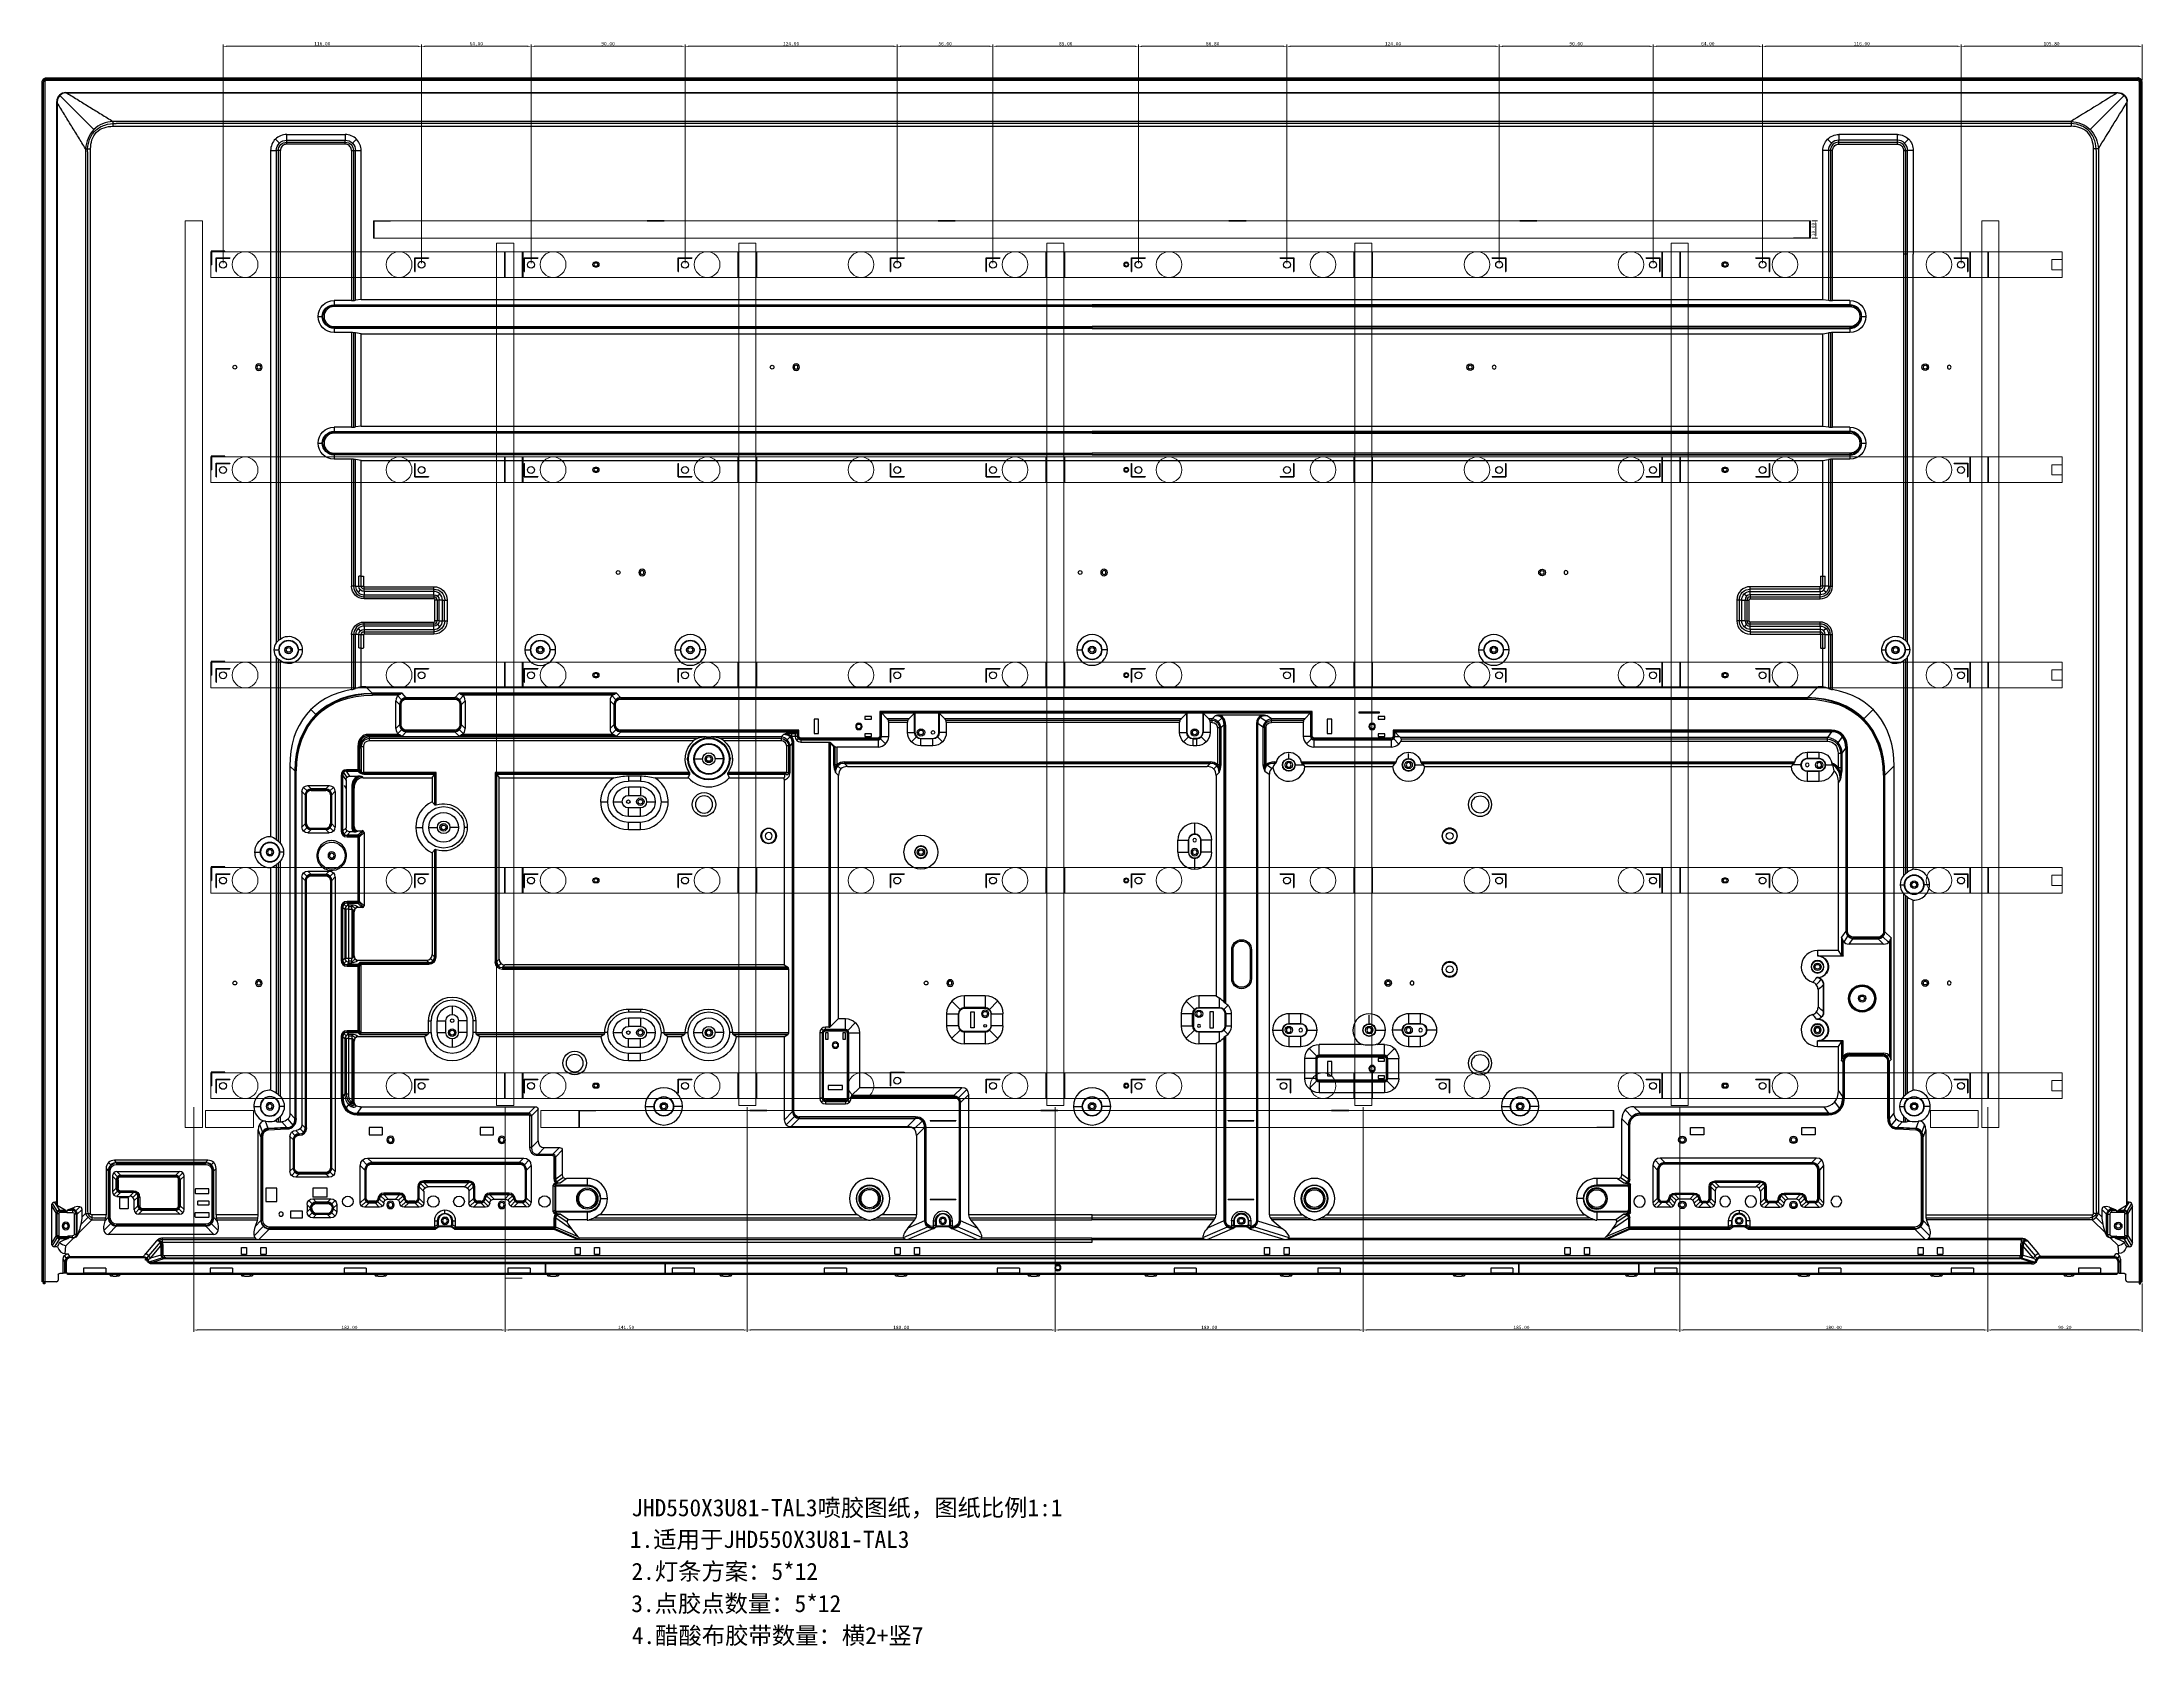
# Model space of a CAD drawing. Header units: millimetres. Extents: x 88 to 1316, y -3125 to -2188.
import ezdxf

# ---------------------------------------------------------------- set-up
doc = ezdxf.new("R2010")
doc.units = ezdxf.units.MM
doc.header["$LTSCALE"] = 46.255
doc.layers.get('0').update_dxf_attribs({"linetype": 'CONTINUOUS'})
doc.layers.add('1', color=7, linetype='CONTINUOUS', true_color=0xffffff)
doc.styles.get("Standard").update_dxf_attribs({"font": 'simfang.ttf'})

msp = doc.modelspace()

# ---------------------------------------------------------------- linework, layer by layer
at = {"color": 7, "lineweight": 5}
for p, q in [((194.1, -2316.7), (194.1, -2189)), ((308.1, -2190), (196.1, -2190)), ((310.1, -2316.7), (310.1, -2189)), ((310.1, -2316.7), (310.1, -2189)), ((372.1, -2190), (312.1, -2190)), ((374.1, -2316.7), (374.1, -2189)), ((374.1, -2316.7), (374.1, -2189)), ((462.1, -2190), (376.1, -2190)), ((464.1, -2316.7), (464.1, -2189)), ((464.1, -2316.7), (464.1, -2189)), ((586.1, -2190), (466.1, -2190)), ((588.1, -2316.7), (588.1, -2189)), ((588.1, -2316.7), (588.1, -2189)), ((642.1, -2190), (590.1, -2190)), ((644.1, -2316.7), (644.1, -2189)), ((644.1, -2316.7), (644.1, -2189)), ((727.1, -2190), (646.1, -2190)), ((729.1, -2316.7), (729.1, -2189)), ((729.1, -2316.7), (729.1, -2189)), ((813.9, -2190), (731.1, -2190)), ((815.9, -2316.7), (815.9, -2189)), ((815.9, -2316.7), (815.9, -2189)), ((937.9, -2190), (817.9, -2190)), ((939.9, -2316.7), (939.9, -2189)), ((939.9, -2316.7), (939.9, -2189)), ((1027.9, -2190), (941.9, -2190)), ((1029.9, -2316.7), (1029.9, -2189)), ((1029.9, -2316.7), (1029.9, -2189)), ((1091.9, -2190), (1031.9, -2190)), ((1093.9, -2316.7), (1093.9, -2189)), ((1093.9, -2316.7), (1093.9, -2189)), ((1207.9, -2190), (1095.9, -2190)), ((1209.9, -2316.7), (1209.9, -2189)), ((1209.9, -2316.7), (1209.9, -2189)), ((1313.7, -2190), (1211.9, -2190)), ((1315.7, -2209.9), (1315.7, -2189)), ((1122.6, -2292.1), (1126, -2292.1)), ((1125, -2300.1), (1125, -2294.1)), ((1122.6, -2302.1), (1126, -2302.1)), ((177, -2810.1), (177, -2941.4)), ((359, -2810.1), (359, -2941.4)), ((359, -2810.1), (359, -2941.4)), ((500.5, -2810.1), (500.5, -2941.4)), ((500.5, -2810.1), (500.5, -2941.4)), ((680.5, -2810.1), (680.5, -2941.4)), ((680.5, -2810.1), (680.5, -2941.4)), ((860.5, -2810.1), (860.5, -2941.4)), ((860.5, -2810.1), (860.5, -2941.4)), ((1045.5, -2810.1), (1045.5, -2941.4)), ((1045.5, -2810.1), (1045.5, -2941.4)), ((1225.5, -2810.1), (1225.5, -2941.4)), ((1225.5, -2810.1), (1225.5, -2941.4)), ((1315.7, -2913.2), (1315.7, -2941.4)), ((357, -2940.4), (179, -2940.4)), ((498.5, -2940.4), (361, -2940.4)), ((678.5, -2940.4), (502.5, -2940.4)), ((858.5, -2940.4), (682.5, -2940.4)), ((1043.5, -2940.4), (862.5, -2940.4)), ((1223.5, -2940.4), (1047.5, -2940.4)), ((1313.7, -2940.4), (1227.5, -2940.4))]:
    msp.add_line(p, q, dxfattribs=at)
at = {"color": 1, "lineweight": 5}
for p, q in [((172, -2822.1), (172, -2292.1)), ((182, -2292.1), (172, -2292.1)), ((182, -2822.1), (182, -2292.1)), ((282, -2292.1), (1121.6, -2292.1)), ((282, -2292.1), (282, -2302.1)), ((1121.6, -2302.1), (1121.6, -2292.1)), ((1222, -2822.1), (1222, -2292.1)), ((1222, -2292.1), (1232, -2292.1)), ((1232, -2822.1), (1232, -2292.1)), ((282, -2302.1), (1121.6, -2302.1)), ((354, -2809.1), (354, -2305.1)), ((364, -2305.1), (354, -2305.1)), ((364, -2809.1), (364, -2305.1)), ((495.5, -2809.1), (495.5, -2305.1)), ((505.5, -2305.1), (495.5, -2305.1)), ((505.5, -2809.1), (505.5, -2305.1)), ((675.5, -2809.1), (675.5, -2305.1)), ((685.5, -2305.1), (675.5, -2305.1)), ((685.5, -2809.1), (685.5, -2305.1)), ((855.5, -2809.1), (855.5, -2305.1)), ((865.5, -2305.1), (855.5, -2305.1)), ((865.5, -2809.1), (865.5, -2305.1)), ((1040.5, -2809.1), (1040.5, -2305.1)), ((1050.5, -2305.1), (1040.5, -2305.1)), ((1050.5, -2809.1), (1050.5, -2305.1)), ((354, -2809.1), (364, -2809.1)), ((495.5, -2809.1), (505.5, -2809.1)), ((675.5, -2809.1), (685.5, -2809.1)), ((855.5, -2809.1), (865.5, -2809.1)), ((1040.5, -2809.1), (1050.5, -2809.1)), ((172, -2822.1), (182, -2822.1)), ((183.9, -2812.1), (183.9, -2822.1)), ((183.9, -2812.1), (211.9, -2812.1)), ((183.9, -2822.1), (211.9, -2822.1)), ((211.9, -2812.1), (211.9, -2822.1)), ((379.9, -2812.1), (1006.9, -2812.1)), ((379.9, -2812.1), (379.9, -2822.1)), ((379.9, -2822.1), (1006.9, -2822.1)), ((1006.9, -2822.1), (1006.9, -2812.1)), ((1220, -2812.1), (1192, -2812.1)), ((1192, -2812.1), (1192, -2822.1)), ((1220, -2822.1), (1192, -2822.1)), ((1220, -2812.1), (1220, -2822.1)), ((1232, -2822.1), (1222, -2822.1)), ((359, -2910.1), (369, -2910.1))]:
    msp.add_line(p, q, dxfattribs=at)
at = {"color": 3, "lineweight": 5}
for p, q in [((187, -2310.1), (187, -2325.1)), ((1269, -2310.1), (187, -2310.1)), ((358.5, -2310.1), (358.5, -2325.1)), ((359, -2310.1), (359, -2325.1)), ((369, -2310.1), (369, -2325.1)), ((369.5, -2310.1), (369.5, -2325.1)), ((411.5, -2316.1), (412.5, -2316.1)), ((411.5, -2319.1), (412.5, -2319.1)), ((495, -2310.1), (495, -2325.1)), ((495.5, -2310.1), (495.5, -2325.1)), ((505.5, -2310.1), (505.5, -2325.1)), ((506, -2310.1), (506, -2325.1)), ((675, -2310.1), (675, -2325.1)), ((675.5, -2310.1), (675.5, -2325.1)), ((685.5, -2310.1), (685.5, -2325.1)), ((686, -2310.1), (686, -2325.1)), ((855, -2310.1), (855, -2325.1)), ((855.5, -2310.1), (855.5, -2325.1)), ((865.5, -2310.1), (865.5, -2325.1)), ((866, -2310.1), (866, -2325.1)), ((1035, -2310.1), (1035, -2325.1)), ((1035.5, -2310.1), (1035.5, -2325.1)), ((1045.5, -2310.1), (1045.5, -2325.1)), ((1046, -2310.1), (1046, -2325.1)), ((1071.5, -2316.1), (1072.5, -2316.1)), ((1071.5, -2319.1), (1072.5, -2319.1)), ((1215, -2310.1), (1215, -2325.1)), ((1215.5, -2310.1), (1215.5, -2325.1)), ((1225.5, -2310.1), (1225.5, -2325.1)), ((1226, -2310.1), (1226, -2325.1)), ((1269, -2314.6), (1263, -2314.6)), ((1263, -2314.6), (1263, -2320.6)), ((1269, -2310.1), (1269, -2325.1)), ((1269, -2325.1), (187, -2325.1)), ((1269, -2320.6), (1263, -2320.6)), ((187, -2430.1), (187, -2445.1)), ((1269, -2430.1), (187, -2430.1)), ((358.5, -2430.1), (358.5, -2445.1)), ((359, -2430.1), (359, -2445.1)), ((369, -2430.1), (369, -2445.1)), ((369.5, -2430.1), (369.5, -2445.1)), ((495, -2430.1), (495, -2445.1)), ((495.5, -2430.1), (495.5, -2445.1)), ((505.5, -2430.1), (505.5, -2445.1)), ((506, -2430.1), (506, -2445.1)), ((675, -2430.1), (675, -2445.1)), ((675.5, -2430.1), (675.5, -2445.1)), ((685.5, -2430.1), (685.5, -2445.1)), ((686, -2430.1), (686, -2445.1)), ((855, -2430.1), (855, -2445.1)), ((855.5, -2430.1), (855.5, -2445.1)), ((865.5, -2430.1), (865.5, -2445.1)), ((866, -2430.1), (866, -2445.1)), ((1035, -2430.1), (1035, -2445.1)), ((1035.5, -2430.1), (1035.5, -2445.1)), ((1045.5, -2430.1), (1045.5, -2445.1)), ((1046, -2430.1), (1046, -2445.1)), ((1215, -2430.1), (1215, -2445.1)), ((1215.5, -2430.1), (1215.5, -2445.1)), ((1225.5, -2430.1), (1225.5, -2445.1)), ((1226, -2430.1), (1226, -2445.1)), ((1269, -2430.1), (1269, -2445.1)), ((411.5, -2436.1), (412.5, -2436.1)), ((411.5, -2439.1), (412.5, -2439.1)), ((1071.5, -2436.1), (1072.5, -2436.1)), ((1071.5, -2439.1), (1072.5, -2439.1)), ((1269, -2434.6), (1263, -2434.6)), ((1263, -2434.6), (1263, -2440.6)), ((1269, -2440.6), (1263, -2440.6)), ((1269, -2445.1), (187, -2445.1)), ((187, -2550.1), (187, -2565.1)), ((1269, -2550.1), (187, -2550.1)), ((358.5, -2550.1), (358.5, -2565.1)), ((359, -2550.1), (359, -2565.1)), ((369, -2550.1), (369, -2565.1)), ((369.5, -2550.1), (369.5, -2565.1)), ((495, -2550.1), (495, -2565.1)), ((495.5, -2550.1), (495.5, -2565.1)), ((505.5, -2550.1), (505.5, -2565.1)), ((506, -2550.1), (506, -2565.1)), ((675, -2550.1), (675, -2565.1)), ((675.5, -2550.1), (675.5, -2565.1)), ((685.5, -2550.1), (685.5, -2565.1)), ((686, -2550.1), (686, -2565.1)), ((855, -2550.1), (855, -2565.1)), ((855.5, -2550.1), (855.5, -2565.1)), ((865.5, -2550.1), (865.5, -2565.1)), ((866, -2550.1), (866, -2565.1)), ((1035, -2550.1), (1035, -2565.1)), ((1035.5, -2550.1), (1035.5, -2565.1)), ((1045.5, -2550.1), (1045.5, -2565.1)), ((1046, -2550.1), (1046, -2565.1)), ((1215, -2550.1), (1215, -2565.1)), ((1215.5, -2550.1), (1215.5, -2565.1)), ((1225.5, -2550.1), (1225.5, -2565.1)), ((1226, -2550.1), (1226, -2565.1)), ((1269, -2550.1), (1269, -2565.1)), ((1269, -2565.1), (187, -2565.1)), ((411.5, -2556.1), (412.5, -2556.1)), ((411.5, -2559.1), (412.5, -2559.1)), ((1071.5, -2556.1), (1072.5, -2556.1)), ((1071.5, -2559.1), (1072.5, -2559.1)), ((1269, -2554.6), (1263, -2554.6)), ((1263, -2554.6), (1263, -2560.6)), ((1269, -2560.6), (1263, -2560.6)), ((187, -2670.1), (187, -2685.1)), ((1269, -2670.1), (187, -2670.1)), ((358.5, -2670.1), (358.5, -2685.1)), ((359, -2670.1), (359, -2685.1)), ((369, -2670.1), (369, -2685.1)), ((369.5, -2670.1), (369.5, -2685.1)), ((495, -2670.1), (495, -2685.1)), ((495.5, -2670.1), (495.5, -2685.1)), ((505.5, -2670.1), (505.5, -2685.1)), ((506, -2670.1), (506, -2685.1)), ((675, -2670.1), (675, -2685.1)), ((675.5, -2670.1), (675.5, -2685.1)), ((685.5, -2670.1), (685.5, -2685.1)), ((686, -2670.1), (686, -2685.1)), ((855, -2670.1), (855, -2685.1)), ((855.5, -2670.1), (855.5, -2685.1)), ((865.5, -2670.1), (865.5, -2685.1)), ((866, -2670.1), (866, -2685.1)), ((1035, -2670.1), (1035, -2685.1)), ((1035.5, -2670.1), (1035.5, -2685.1)), ((1045.5, -2670.1), (1045.5, -2685.1)), ((1046, -2670.1), (1046, -2685.1)), ((1215, -2670.1), (1215, -2685.1)), ((1215.5, -2670.1), (1215.5, -2685.1)), ((1225.5, -2670.1), (1225.5, -2685.1)), ((1226, -2670.1), (1226, -2685.1)), ((1269, -2674.6), (1263, -2674.6)), ((1263, -2674.6), (1263, -2680.6)), ((1269, -2670.1), (1269, -2685.1)), ((1269, -2685.1), (187, -2685.1)), ((411.5, -2676.1), (412.5, -2676.1)), ((411.5, -2679.1), (412.5, -2679.1)), ((1071.5, -2676.1), (1072.5, -2676.1)), ((1071.5, -2679.1), (1072.5, -2679.1)), ((1269, -2680.6), (1263, -2680.6)), ((187, -2790.1), (187, -2805.1)), ((1269, -2790.1), (187, -2790.1)), ((358.5, -2790.1), (358.5, -2805.1)), ((359, -2790.1), (359, -2805.1)), ((369, -2790.1), (369, -2805.1)), ((369.5, -2790.1), (369.5, -2805.1)), ((411.5, -2796.1), (412.5, -2796.1)), ((495, -2790.1), (495, -2805.1)), ((495.5, -2790.1), (495.5, -2805.1)), ((505.5, -2790.1), (505.5, -2805.1)), ((506, -2790.1), (506, -2805.1)), ((675, -2790.1), (675, -2805.1)), ((675.5, -2790.1), (675.5, -2805.1)), ((685.5, -2790.1), (685.5, -2805.1)), ((686, -2790.1), (686, -2805.1)), ((855, -2790.1), (855, -2805.1)), ((855.5, -2790.1), (855.5, -2805.1)), ((865.5, -2790.1), (865.5, -2805.1)), ((866, -2790.1), (866, -2805.1)), ((1035, -2790.1), (1035, -2805.1)), ((1035.5, -2790.1), (1035.5, -2805.1)), ((1045.5, -2790.1), (1045.5, -2805.1)), ((1046, -2790.1), (1046, -2805.1)), ((1071.5, -2796.1), (1072.5, -2796.1)), ((1215, -2790.1), (1215, -2805.1)), ((1215.5, -2790.1), (1215.5, -2805.1)), ((1225.5, -2790.1), (1225.5, -2805.1)), ((1226, -2790.1), (1226, -2805.1)), ((1269, -2794.6), (1263, -2794.6)), ((1263, -2794.6), (1263, -2800.6)), ((1269, -2790.1), (1269, -2805.1)), ((1269, -2805.1), (187, -2805.1)), ((411.5, -2799.1), (412.5, -2799.1)), ((1071.5, -2799.1), (1072.5, -2799.1)), ((1269, -2800.6), (1263, -2800.6))]:
    msp.add_line(p, q, dxfattribs=at)
at = {"color": 3, "lineweight": 5, "extrusion": (0, 0, -1)}
for centre in [(-207, -2317.6), (-297, -2317.6), (-387, -2317.6), (-477, -2317.6), (-567, -2317.6), (-657, -2317.6), (-207, -2437.6), (-297, -2437.6), (-387, -2437.6), (-477, -2437.6), (-567, -2437.6), (-657, -2437.6), (-207, -2557.6), (-297, -2557.6), (-387, -2557.6), (-477, -2557.6), (-567, -2557.6), (-657, -2557.6), (-207, -2677.6), (-297, -2677.6), (-387, -2677.6), (-477, -2677.6), (-567, -2677.6), (-657, -2677.6), (-207, -2797.6), (-297, -2797.6), (-387, -2797.6), (-477, -2797.6), (-567, -2797.6), (-657, -2797.6)]:
    msp.add_circle(centre, 7.5, dxfattribs=at)
at = {"color": 3, "lineweight": 5}
for centre, radius in [((722, -2317.6), 1.5), ((747, -2317.6), 7.5), ((837, -2317.6), 7.5), ((927, -2317.6), 7.5), ((1017, -2317.6), 7.5), ((1107, -2317.6), 7.5), ((1197, -2317.6), 7.5), ((747, -2437.6), 7.5), ((837, -2437.6), 7.5), ((927, -2437.6), 7.5), ((1017, -2437.6), 7.5), ((1107, -2437.6), 7.5), ((1197, -2437.6), 7.5), ((722, -2437.6), 1.5), ((747, -2557.6), 7.5), ((837, -2557.6), 7.5), ((927, -2557.6), 7.5), ((1017, -2557.6), 7.5), ((1107, -2557.6), 7.5), ((1197, -2557.6), 7.5), ((722, -2557.6), 1.5), ((747, -2677.6), 7.5), ((837, -2677.6), 7.5), ((927, -2677.6), 7.5), ((1017, -2677.6), 7.5), ((1107, -2677.6), 7.5), ((1197, -2677.6), 7.5), ((722, -2677.6), 1.5), ((722, -2797.6), 1.5), ((747, -2797.6), 7.5), ((837, -2797.6), 7.5), ((927, -2797.6), 7.5), ((1017, -2797.6), 7.5), ((1107, -2797.6), 7.5), ((1197, -2797.6), 7.5)]:
    msp.add_circle(centre, radius, dxfattribs=at)
for centre, start, end in [((411.5, -2317.6), 90, 270), ((412.5, -2317.6), 270, 90), ((1071.5, -2317.6), 90, 270), ((1072.5, -2317.6), 270, 90), ((411.5, -2437.6), 90, 270), ((412.5, -2437.6), 270, 90), ((1071.5, -2437.6), 90, 270), ((1072.5, -2437.6), 270, 90), ((411.5, -2557.6), 90, 270), ((412.5, -2557.6), 270, 90), ((1071.5, -2557.6), 90, 270), ((1072.5, -2557.6), 270, 90), ((411.5, -2677.6), 90, 270), ((412.5, -2677.6), 270, 90), ((1071.5, -2677.6), 90, 270), ((1072.5, -2677.6), 270, 90), ((411.5, -2797.6), 90, 270), ((412.5, -2797.6), 270, 90), ((1071.5, -2797.6), 90, 270), ((1072.5, -2797.6), 270, 90)]:
    msp.add_arc(centre, 1.5, start, end, dxfattribs=at)
at = {"color": 7, "lineweight": 5}
for points in [[(196.1, -2189.7), (196.1, -2190.4), (194.1, -2190)], [(308.1, -2189.7), (308.1, -2190.4), (310.1, -2190)], [(312.1, -2189.7), (312.1, -2190.4), (310.1, -2190)], [(372.1, -2189.7), (372.1, -2190.4), (374.1, -2190)], [(376.1, -2189.7), (376.1, -2190.4), (374.1, -2190)], [(462.1, -2189.7), (462.1, -2190.4), (464.1, -2190)], [(466.1, -2189.7), (466.1, -2190.4), (464.1, -2190)], [(586.1, -2189.7), (586.1, -2190.4), (588.1, -2190)], [(590.1, -2189.7), (590.1, -2190.4), (588.1, -2190)], [(642.1, -2189.7), (642.1, -2190.4), (644.1, -2190)], [(646.1, -2189.7), (646.1, -2190.4), (644.1, -2190)], [(727.1, -2189.7), (727.1, -2190.4), (729.1, -2190)], [(731.1, -2189.7), (731.1, -2190.4), (729.1, -2190)], [(813.9, -2189.7), (813.9, -2190.4), (815.9, -2190)], [(817.9, -2189.7), (817.9, -2190.4), (815.9, -2190)], [(937.9, -2189.7), (937.9, -2190.4), (939.9, -2190)], [(941.9, -2189.7), (941.9, -2190.4), (939.9, -2190)], [(1027.9, -2189.7), (1027.9, -2190.4), (1029.9, -2190)], [(1031.9, -2189.7), (1031.9, -2190.4), (1029.9, -2190)], [(1091.9, -2189.7), (1091.9, -2190.4), (1093.9, -2190)], [(1095.9, -2189.7), (1095.9, -2190.4), (1093.9, -2190)], [(1207.9, -2189.7), (1207.9, -2190.4), (1209.9, -2190)], [(1211.9, -2189.7), (1211.9, -2190.4), (1209.9, -2190)], [(1313.7, -2189.7), (1313.7, -2190.4), (1315.7, -2190)], [(1124.7, -2294.1), (1125.4, -2294.1), (1125, -2292.1)], [(1124.7, -2300.1), (1125.4, -2300.1), (1125, -2302.1)], [(179, -2940.1), (179, -2940.8), (177, -2940.4)], [(357, -2940.1), (357, -2940.8), (359, -2940.4)], [(361, -2940.1), (361, -2940.8), (359, -2940.4)], [(498.5, -2940.1), (498.5, -2940.8), (500.5, -2940.4)], [(502.5, -2940.1), (502.5, -2940.8), (500.5, -2940.4)], [(678.5, -2940.1), (678.5, -2940.8), (680.5, -2940.4)], [(682.5, -2940.1), (682.5, -2940.8), (680.5, -2940.4)], [(858.5, -2940.1), (858.5, -2940.8), (860.5, -2940.4)], [(862.5, -2940.1), (862.5, -2940.8), (860.5, -2940.4)], [(1043.5, -2940.1), (1043.5, -2940.8), (1045.5, -2940.4)], [(1047.5, -2940.1), (1047.5, -2940.8), (1045.5, -2940.4)], [(1223.5, -2940.1), (1223.5, -2940.8), (1225.5, -2940.4)], [(1227.5, -2940.1), (1227.5, -2940.8), (1225.5, -2940.4)], [(1313.7, -2940.1), (1313.7, -2940.8), (1315.7, -2940.4)]]:
    msp.add_solid(points, dxfattribs=at)
at = {"layer": '1', "color": 2, "linetype": 'Continuous'}
for p, q in [((90.8, -2208.4), (1313.2, -2208.4)), ((88.3, -2912.2), (88.3, -2210.9)), ((1315.7, -2912.2), (1315.7, -2210.9))]:
    msp.add_line(p, q, dxfattribs=at)
at = {"layer": '1', "color": 7, "linetype": 'Continuous'}
for p, q in [((90.8, -2208.4), (90.8, -2209.2)), ((1313.2, -2209.2), (90.8, -2209.2)), ((1313.2, -2208.4), (1313.2, -2209.2)), ((88.3, -2210.9), (89, -2210.9)), ((89, -2210.9), (89, -2912.2)), ((89.2, -2912.2), (89.2, -2210.6)), ((90, -2210.6), (89.2, -2210.6)), ((90, -2210.6), (90, -2912.2)), ((90.5, -2209.4), (1313.5, -2209.4)), ((90.5, -2210.1), (90.5, -2209.4)), ((1313.5, -2210.1), (90.5, -2210.1)), ((98.6, -2218.7), (98.5, -2218.6)), ((118.6, -2238.7), (98.7, -2218.8)), ((102.2, -2217.1), (1301.8, -2217.1)), ((1305.3, -2218.8), (1285.4, -2238.7)), ((1305.3, -2218.7), (1305.5, -2218.6)), ((1313.5, -2210.1), (1313.5, -2209.4)), ((1314, -2210.6), (1314, -2912.2)), ((1314, -2210.6), (1314.7, -2210.6)), ((1314.7, -2912.2), (1314.7, -2210.6)), ((1314.9, -2210.9), (1314.9, -2912.2)), ((1315.7, -2210.9), (1314.9, -2210.9)), ((96.9, -2865.7), (96.9, -2222.3)), ((1274.2, -2233.9), (129.7, -2233.9)), ((1307, -2865.7), (1307, -2222.3)), ((129.7, -2236.8), (1274.2, -2236.8)), ((1272.4, -2235.1), (131.6, -2235.1)), ((227, -2246.7), (224.7, -2244.4)), ((231.3, -2241.6), (265.5, -2241.6)), ((231.3, -2244.9), (265.5, -2244.9)), ((231.3, -2247.3), (231.3, -2244.9)), ((231.3, -2246.1), (265.5, -2246.1)), ((265.5, -2247.3), (265.5, -2244.9)), ((272, -2244.4), (269.7, -2246.7)), ((1131.9, -2244.4), (1134.2, -2246.7)), ((1172.7, -2241.6), (1138.5, -2241.6)), ((1172.7, -2244.9), (1138.5, -2244.9)), ((1138.5, -2247.3), (1138.5, -2244.9)), ((1138.5, -2246.1), (1172.7, -2246.1)), ((1172.7, -2247.3), (1172.7, -2244.9)), ((1179.2, -2244.4), (1176.9, -2246.7)), ((113.7, -2249.9), (113.7, -2872.3)), ((114.9, -2251.7), (114.9, -2871.1)), ((116.7, -2872.3), (116.7, -2249.9)), ((221.9, -2250.9), (221.9, -2652.1)), ((222, -2250.9), (225.2, -2250.9)), ((225.2, -2250.9), (225.2, -2538.7)), ((227.6, -2250.9), (225.2, -2250.9)), ((226.4, -2537.4), (226.4, -2250.9)), ((227.6, -2536.4), (227.6, -2250.9)), ((265.5, -2247.3), (231.3, -2247.3)), ((269.1, -2250.9), (269.1, -2338.6)), ((269.1, -2250.9), (271.5, -2250.9)), ((270.3, -2250.9), (270.3, -2338.6)), ((271.5, -2338.4), (271.5, -2250.9)), ((271.5, -2250.9), (274.8, -2250.9)), ((274.8, -2338), (274.8, -2250.9)), ((1129.1, -2338), (1129.1, -2250.9)), ((1132.4, -2250.9), (1129.2, -2250.9)), ((1132.4, -2250.9), (1132.4, -2338.4)), ((1134.8, -2250.9), (1132.4, -2250.9)), ((1133.6, -2250.9), (1133.6, -2338.6)), ((1134.8, -2338.6), (1134.8, -2250.9)), ((1138.5, -2247.3), (1172.7, -2247.3)), ((1176.3, -2250.9), (1176.3, -2311.6)), ((1176.3, -2250.9), (1178.7, -2250.9)), ((1177.5, -2250.9), (1177.5, -2311.5)), ((1182, -2250.9), (1178.7, -2250.9)), ((1178.7, -2311.6), (1178.7, -2250.9)), ((1182, -2250.9), (1182, -2311.6)), ((1287.3, -2872.3), (1287.3, -2249.9)), ((1289, -2871.1), (1289, -2251.7)), ((1290.2, -2249.9), (1290.2, -2872.3)), ((282, -2292.1), (292, -2292.1)), ((282, -2292.1), (282, -2302.1)), ((292, -2292.3), (282.2, -2292.3)), ((282.2, -2292.3), (282.2, -2302.1)), ((292, -2292.1), (292, -2292.3)), ((442, -2292.1), (442, -2292.3)), ((452, -2292.1), (442, -2292.1)), ((452, -2292.3), (442, -2292.3)), ((452, -2292.1), (452, -2292.3)), ((612, -2292.1), (612, -2292.3)), ((622, -2292.1), (612, -2292.1)), ((622, -2292.3), (612, -2292.3)), ((622, -2292.1), (622, -2292.3)), ((782, -2292.1), (782, -2292.3)), ((792, -2292.1), (782, -2292.1)), ((792, -2292.3), (782, -2292.3)), ((792, -2292.1), (792, -2292.3)), ((962, -2292.1), (952, -2292.1)), ((952, -2292.1), (952, -2292.3)), ((962, -2292.3), (952, -2292.3)), ((962, -2292.1), (962, -2292.3)), ((1121.8, -2292.1), (1122, -2292.1)), ((1121.8, -2301.9), (1121.8, -2292.1)), ((1122, -2302.1), (1122, -2292.1)), ((282.2, -2302.1), (282, -2302.1)), ((1112, -2301.9), (1121.8, -2301.9)), ((1112, -2302.1), (1112, -2301.9)), ((1122, -2302.1), (1112, -2302.1)), ((195.1, -2309.7), (187.1, -2309.7)), ((187.1, -2309.7), (187.1, -2317.7)), ((187.1, -2317.7), (187.3, -2317.7)), ((195.1, -2309.9), (187.3, -2309.9)), ((187.3, -2309.9), (187.3, -2317.7)), ((190.1, -2321.7), (190.1, -2313.7)), ((190.1, -2313.7), (198.1, -2313.7)), ((190.3, -2321.7), (190.3, -2313.9)), ((190.3, -2313.9), (198.1, -2313.9)), ((195.1, -2309.9), (195.1, -2309.7)), ((198.1, -2313.7), (198.1, -2313.9)), ((306.1, -2313.7), (314.1, -2313.7)), ((306.1, -2321.7), (306.1, -2313.7)), ((306.3, -2321.7), (306.3, -2313.9)), ((306.3, -2313.9), (314.1, -2313.9)), ((314.1, -2313.7), (314.1, -2313.9)), ((370.1, -2313.7), (378.1, -2313.7)), ((370.1, -2321.7), (370.1, -2313.7)), ((370.3, -2321.7), (370.3, -2313.9)), ((370.3, -2313.9), (378.1, -2313.9)), ((378.1, -2313.7), (378.1, -2313.9)), ((460.1, -2313.7), (468.1, -2313.7)), ((460.1, -2321.7), (460.1, -2313.7)), ((460.3, -2321.7), (460.3, -2313.9)), ((460.3, -2313.9), (468.1, -2313.9)), ((468.1, -2313.7), (468.1, -2313.9)), ((584.1, -2321.7), (584.1, -2313.7)), ((584.1, -2313.7), (592.1, -2313.7)), ((584.3, -2321.7), (584.3, -2313.9)), ((584.3, -2313.9), (592.1, -2313.9)), ((592.1, -2313.7), (592.1, -2313.9)), ((640.1, -2321.7), (640.1, -2313.7)), ((640.1, -2313.7), (648.1, -2313.7)), ((640.3, -2321.7), (640.3, -2313.9)), ((640.3, -2313.9), (648.1, -2313.9)), ((648.1, -2313.7), (648.1, -2313.9)), ((725.1, -2313.7), (733.1, -2313.7)), ((725.1, -2321.7), (725.1, -2313.7)), ((725.3, -2313.9), (733.1, -2313.9)), ((725.3, -2321.7), (725.3, -2313.9)), ((733.1, -2313.7), (733.1, -2313.9)), ((811.9, -2313.7), (819.9, -2313.7)), ((811.9, -2313.9), (811.9, -2313.7)), ((811.9, -2313.9), (819.7, -2313.9)), ((819.7, -2313.9), (819.7, -2321.7)), ((819.9, -2313.7), (819.9, -2321.7)), ((935.9, -2313.9), (935.9, -2313.7)), ((935.9, -2313.7), (943.9, -2313.7)), ((935.9, -2313.9), (943.7, -2313.9)), ((943.7, -2313.9), (943.7, -2321.7)), ((943.9, -2313.7), (943.9, -2321.7)), ((1025.9, -2313.9), (1025.9, -2313.7)), ((1025.9, -2313.7), (1033.9, -2313.7)), ((1025.9, -2313.9), (1033.7, -2313.9)), ((1033.7, -2313.9), (1033.7, -2321.7)), ((1033.9, -2313.7), (1033.9, -2321.7)), ((1089.9, -2313.7), (1097.9, -2313.7)), ((1089.9, -2313.9), (1089.9, -2313.7)), ((1089.9, -2313.9), (1097.7, -2313.9)), ((1097.7, -2313.9), (1097.7, -2321.7)), ((1097.9, -2313.7), (1097.9, -2321.7)), ((1176.3, -2311.6), (1176.3, -2536.4)), ((1178.7, -2311.6), (1176.3, -2311.6)), ((1177.5, -2311.6), (1177.5, -2537.4)), ((1178.7, -2538.7), (1178.7, -2311.6)), ((1182, -2671.1), (1182, -2311.6)), ((1205.9, -2313.7), (1213.9, -2313.7)), ((1205.9, -2313.9), (1205.9, -2313.7)), ((1205.9, -2313.9), (1213.7, -2313.9)), ((1213.7, -2313.9), (1213.7, -2321.7)), ((1213.9, -2313.7), (1213.9, -2321.7)), ((190.1, -2321.7), (190.3, -2321.7)), ((306.1, -2321.7), (306.3, -2321.7)), ((370.1, -2321.7), (370.3, -2321.7)), ((460.1, -2321.7), (460.3, -2321.7)), ((584.1, -2321.7), (584.3, -2321.7)), ((640.1, -2321.7), (640.3, -2321.7)), ((725.1, -2321.7), (725.3, -2321.7)), ((819.7, -2321.7), (819.9, -2321.7)), ((943.7, -2321.7), (943.9, -2321.7)), ((1033.7, -2321.7), (1033.9, -2321.7)), ((1097.7, -2321.7), (1097.9, -2321.7)), ((1213.7, -2321.7), (1213.9, -2321.7)), ((259, -2338.7), (259, -2341.1)), ((269.1, -2338.7), (259, -2338.7)), ((259, -2341.1), (702, -2341.1)), ((259, -2342.2), (259, -2341.1)), ((259, -2341.5), (702, -2341.5)), ((702, -2342.2), (259, -2342.2)), ((274.8, -2338), (271.5, -2338.5)), ((274.8, -2338), (1129.1, -2338)), ((1144.9, -2341.1), (702, -2341.1)), ((702, -2341.5), (1144.9, -2341.5)), ((702, -2342.2), (1144.9, -2342.2)), ((1129.1, -2338), (1132.4, -2338.5)), ((1144.9, -2338.7), (1134.8, -2338.7)), ((1144.9, -2338.7), (1144.9, -2341.1)), ((1144.9, -2342.2), (1144.9, -2341.1)), ((249.7, -2348), (252.1, -2348)), ((259, -2353.9), (702, -2353.9)), ((259, -2353.9), (259, -2354.9)), ((259, -2354.6), (702, -2354.6)), ((259, -2354.9), (259, -2357.3)), ((702, -2354.9), (259, -2354.9)), ((1144.9, -2353.9), (702, -2353.9)), ((702, -2354.6), (1144.9, -2354.6)), ((702, -2354.9), (1144.9, -2354.9)), ((1144.9, -2353.9), (1144.9, -2354.9)), ((1144.9, -2354.9), (1144.9, -2357.3)), ((1151.8, -2348), (1154.2, -2348)), ((269.1, -2357.4), (259, -2357.4)), ((269.1, -2357.4), (269.1, -2412.6)), ((270.3, -2357.5), (270.3, -2412.6)), ((271.5, -2412.4), (271.5, -2357.6)), ((274.8, -2358.1), (271.5, -2357.6)), ((274.8, -2358.1), (1129.1, -2358.1)), ((274.8, -2412), (274.8, -2358.1)), ((1129.1, -2358.1), (1132.4, -2357.6)), ((1129.1, -2412), (1129.1, -2358.1)), ((1132.4, -2357.6), (1132.4, -2412.4)), ((1133.6, -2357.5), (1133.6, -2412.6)), ((1134.8, -2412.6), (1134.8, -2357.4)), ((1144.9, -2357.4), (1134.8, -2357.4)), ((259, -2412.7), (259, -2415.1)), ((269.1, -2412.7), (259, -2412.7)), ((259, -2415.1), (702, -2415.1)), ((259, -2416.2), (259, -2415.1)), ((259, -2415.5), (702, -2415.5)), ((702, -2416.2), (259, -2416.2)), ((274.8, -2412), (271.5, -2412.5)), ((274.8, -2412), (1129.1, -2412)), ((1144.9, -2415.1), (702, -2415.1)), ((702, -2415.5), (1144.9, -2415.5)), ((702, -2416.2), (1144.9, -2416.2)), ((1129.1, -2412), (1132.4, -2412.5)), ((1144.9, -2412.7), (1134.8, -2412.7)), ((1144.9, -2412.7), (1144.9, -2415.1)), ((1144.9, -2416.2), (1144.9, -2415.1)), ((187.1, -2429.7), (187.1, -2437.7)), ((195.1, -2429.7), (187.1, -2429.7)), ((195.1, -2429.9), (187.3, -2429.9)), ((187.3, -2429.9), (187.3, -2437.7)), ((195.1, -2429.9), (195.1, -2429.7)), ((249.7, -2422), (252.1, -2422)), ((259, -2427.9), (702, -2427.9)), ((259, -2427.9), (259, -2428.9)), ((259, -2428.6), (702, -2428.6)), ((259, -2428.9), (259, -2431.3)), ((702, -2428.9), (259, -2428.9)), ((1144.9, -2427.9), (702, -2427.9)), ((702, -2428.6), (1144.9, -2428.6)), ((702, -2428.9), (1144.9, -2428.9)), ((1144.9, -2427.9), (1144.9, -2428.9)), ((1144.9, -2428.9), (1144.9, -2431.3)), ((1151.8, -2422), (1154.2, -2422)), ((187.1, -2437.7), (187.3, -2437.7)), ((190.1, -2441.7), (190.1, -2433.7)), ((190.1, -2433.7), (198.1, -2433.7)), ((190.1, -2441.7), (190.3, -2441.7)), ((190.3, -2433.9), (198.1, -2433.9)), ((190.3, -2441.7), (190.3, -2433.9)), ((198.1, -2433.7), (198.1, -2433.9)), ((269.1, -2431.4), (259, -2431.4)), ((269.1, -2431.4), (269.1, -2505.7)), ((270.3, -2431.5), (270.3, -2505.7)), ((271.5, -2505.7), (271.5, -2431.6)), ((274.8, -2432.1), (271.5, -2431.6)), ((274.8, -2432.1), (1129.1, -2432.1)), ((274.8, -2499.7), (274.8, -2432.1)), ((306.1, -2441.7), (306.1, -2433.9)), ((306.1, -2433.9), (306.3, -2433.9)), ((306.1, -2441.7), (314.1, -2441.7)), ((306.3, -2441.5), (306.3, -2433.9)), ((306.3, -2441.5), (314.1, -2441.5)), ((314.1, -2441.5), (314.1, -2441.7)), ((370.1, -2433.9), (370.3, -2433.9)), ((370.1, -2441.7), (370.1, -2433.9)), ((370.1, -2441.7), (378.1, -2441.7)), ((370.3, -2441.5), (370.3, -2433.9)), ((370.3, -2441.5), (378.1, -2441.5)), ((378.1, -2441.5), (378.1, -2441.7)), ((460.1, -2441.7), (460.1, -2433.9)), ((460.1, -2433.9), (460.3, -2433.9)), ((460.1, -2441.7), (468.1, -2441.7)), ((460.3, -2441.5), (460.3, -2433.9)), ((460.3, -2441.5), (468.1, -2441.5)), ((468.1, -2441.5), (468.1, -2441.7)), ((584.1, -2433.9), (584.3, -2433.9)), ((584.1, -2441.7), (584.1, -2433.9)), ((584.1, -2433.9), (584.3, -2433.9)), ((584.1, -2441.7), (584.1, -2433.9)), ((584.1, -2441.7), (592.1, -2441.7)), ((584.1, -2441.7), (592.1, -2441.7)), ((584.3, -2441.5), (584.3, -2433.9)), ((584.3, -2441.5), (584.3, -2433.9)), ((584.3, -2441.5), (592.1, -2441.5)), ((584.3, -2441.5), (592.1, -2441.5)), ((592.1, -2441.5), (592.1, -2441.7)), ((592.1, -2441.5), (592.1, -2441.7)), ((640.1, -2441.7), (640.1, -2433.9)), ((640.1, -2433.9), (640.3, -2433.9)), ((640.1, -2441.7), (648.1, -2441.7)), ((640.3, -2441.5), (640.3, -2433.9)), ((640.3, -2441.5), (648.1, -2441.5)), ((648.1, -2441.5), (648.1, -2441.7)), ((725.1, -2441.7), (725.1, -2433.9)), ((725.1, -2433.9), (725.3, -2433.9)), ((725.1, -2441.7), (733.1, -2441.7)), ((725.3, -2441.5), (725.3, -2433.9)), ((725.3, -2441.5), (733.1, -2441.5)), ((733.1, -2441.5), (733.1, -2441.7)), ((811.9, -2441.5), (819.7, -2441.5)), ((811.9, -2441.5), (811.9, -2441.7)), ((811.9, -2441.7), (819.9, -2441.7)), ((819.7, -2433.9), (819.7, -2441.5)), ((819.7, -2433.9), (819.9, -2433.9)), ((819.9, -2433.9), (819.9, -2441.7)), ((935.9, -2441.5), (935.9, -2441.7)), ((935.9, -2441.5), (943.7, -2441.5)), ((935.9, -2441.7), (943.9, -2441.7)), ((943.7, -2433.9), (943.9, -2433.9)), ((943.7, -2433.9), (943.7, -2441.5)), ((943.9, -2433.9), (943.9, -2441.7)), ((1025.9, -2441.5), (1033.7, -2441.5)), ((1025.9, -2441.5), (1025.9, -2441.7)), ((1025.9, -2441.7), (1033.9, -2441.7)), ((1033.7, -2433.9), (1033.7, -2441.5)), ((1033.7, -2433.9), (1033.9, -2433.9)), ((1033.9, -2433.9), (1033.9, -2441.7)), ((1089.9, -2441.5), (1089.9, -2441.7)), ((1089.9, -2441.5), (1097.7, -2441.5)), ((1089.9, -2441.7), (1097.9, -2441.7)), ((1097.7, -2433.9), (1097.7, -2441.5)), ((1097.7, -2433.9), (1097.9, -2433.9)), ((1097.9, -2433.9), (1097.9, -2441.7)), ((1129.1, -2432.1), (1132.4, -2431.6)), ((1129.1, -2499.7), (1129.1, -2432.1)), ((1132.4, -2431.6), (1132.4, -2505.7)), ((1133.6, -2431.5), (1133.6, -2505.7)), ((1134.8, -2505.7), (1134.8, -2431.4)), ((1144.9, -2431.4), (1134.8, -2431.4)), ((1205.9, -2433.7), (1213.9, -2433.7)), ((1205.9, -2433.9), (1205.9, -2433.7)), ((1205.9, -2433.9), (1213.7, -2433.9)), ((1213.7, -2433.9), (1213.7, -2441.7)), ((1213.7, -2441.7), (1213.9, -2441.7)), ((1213.9, -2433.7), (1213.9, -2441.7)), ((274.8, -2499.7), (273.5, -2499.7)), ((273.5, -2505.7), (273.5, -2499.8)), ((274.8, -2499.7), (276.2, -2499.7)), ((274.8, -2505.7), (274.8, -2499.8)), ((276.2, -2499.8), (276.2, -2505.7)), ((1127.7, -2499.7), (1129.1, -2499.7)), ((1127.7, -2499.8), (1127.7, -2505.7)), ((1129.1, -2499.7), (1130.5, -2499.7)), ((1129.1, -2505.7), (1129.1, -2499.8)), ((1130.5, -2505.7), (1130.5, -2499.8)), ((271.5, -2505.7), (269.1, -2505.7)), ((271.5, -2505.7), (273.5, -2505.7)), ((274.3, -2507.8), (273, -2509.2)), ((273.5, -2505.7), (276.2, -2505.7)), ((276.5, -2505.9), (317.3, -2505.9)), ((276.5, -2508.7), (276.5, -2505.9)), ((317.3, -2507.3), (276.5, -2507.3)), ((276.5, -2508.7), (276.5, -2510.6)), ((317.3, -2508.7), (276.5, -2508.7)), ((276.5, -2510.6), (317.3, -2510.6)), ((276.5, -2513), (276.5, -2510.6)), ((276.5, -2511.8), (317.3, -2511.8)), ((317.3, -2513), (276.5, -2513)), ((317.3, -2508.7), (317.3, -2505.9)), ((317.3, -2510.6), (317.3, -2508.7)), ((317.3, -2510.6), (317.3, -2513)), ((317.9, -2525.9), (317.9, -2513.7)), ((320.3, -2513.7), (317.9, -2513.7)), ((319.2, -2513.7), (319.2, -2525.9)), ((320.8, -2510.2), (319.4, -2511.5)), ((322.3, -2513.7), (320.3, -2513.7)), ((320.3, -2513.7), (320.3, -2525.9)), ((322.3, -2525.9), (322.3, -2513.7)), ((322.3, -2513.7), (325.1, -2513.7)), ((323.6, -2525.9), (323.6, -2513.7)), ((325.1, -2513.7), (325.1, -2525.9)), ((1078.9, -2513.7), (1078.9, -2525.9)), ((1081.7, -2513.7), (1078.9, -2513.7)), ((1080.3, -2513.7), (1080.3, -2525.9)), ((1081.7, -2513.7), (1083.6, -2513.7)), ((1081.7, -2525.9), (1081.7, -2513.7)), ((1084.5, -2511.5), (1083.1, -2510.2)), ((1083.6, -2513.7), (1083.6, -2525.9)), ((1083.6, -2513.7), (1086, -2513.7)), ((1084.8, -2525.9), (1084.8, -2513.7)), ((1086, -2525.9), (1086, -2513.7)), ((1127.5, -2505.9), (1086.7, -2505.9)), ((1086.7, -2508.7), (1086.7, -2505.9)), ((1127.5, -2507.3), (1086.7, -2507.3)), ((1086.7, -2510.6), (1086.7, -2508.7)), ((1086.7, -2508.7), (1127.5, -2508.7)), ((1127.5, -2510.6), (1086.7, -2510.6)), ((1086.7, -2510.6), (1086.7, -2513)), ((1086.7, -2511.8), (1127.5, -2511.8)), ((1086.7, -2513), (1127.5, -2513)), ((1127.5, -2508.7), (1127.5, -2505.9)), ((1127.5, -2508.7), (1127.5, -2510.6)), ((1127.5, -2513), (1127.5, -2510.6)), ((1130.5, -2505.7), (1127.7, -2505.7)), ((1129.6, -2507.8), (1131, -2509.2)), ((1132.4, -2505.7), (1130.5, -2505.7)), ((1132.4, -2505.7), (1134.8, -2505.7)), ((276.5, -2526.6), (317.3, -2526.6)), ((276.5, -2529), (276.5, -2526.6)), ((317.3, -2527.8), (276.5, -2527.8)), ((317.3, -2529), (317.3, -2526.6)), ((320.3, -2525.9), (317.9, -2525.9)), ((319.4, -2528.1), (320.8, -2529.5)), ((320.3, -2525.9), (322.3, -2525.9)), ((322.3, -2525.9), (325.1, -2525.9)), ((1081.7, -2525.9), (1078.9, -2525.9)), ((1083.6, -2525.9), (1081.7, -2525.9)), ((1083.1, -2529.5), (1084.5, -2528.1)), ((1083.6, -2525.9), (1086, -2525.9)), ((1127.5, -2526.6), (1086.7, -2526.6)), ((1086.7, -2529), (1086.7, -2526.6)), ((1127.5, -2527.8), (1086.7, -2527.8)), ((1127.5, -2529), (1127.5, -2526.6)), ((269.1, -2533.9), (269.1, -2566.1)), ((271.5, -2533.9), (269.1, -2533.9)), ((270.3, -2533.9), (270.3, -2565.8)), ((273.5, -2533.9), (271.5, -2533.9)), ((271.5, -2565.5), (271.5, -2533.9)), ((273, -2530.4), (274.3, -2531.8)), ((273.5, -2541.7), (273.5, -2533.9)), ((273.5, -2533.9), (276.2, -2533.9)), ((274.8, -2541.7), (274.8, -2533.9)), ((276.2, -2533.9), (276.2, -2541.7)), ((276.5, -2529), (276.5, -2530.9)), ((317.3, -2529), (276.5, -2529)), ((276.5, -2530.9), (317.3, -2530.9)), ((276.5, -2530.9), (276.5, -2533.7)), ((276.5, -2532.3), (317.3, -2532.3)), ((317.3, -2533.7), (276.5, -2533.7)), ((317.3, -2530.9), (317.3, -2529)), ((317.3, -2530.9), (317.3, -2533.7)), ((1086.7, -2530.9), (1086.7, -2529)), ((1086.7, -2529), (1127.5, -2529)), ((1127.5, -2530.9), (1086.7, -2530.9)), ((1086.7, -2530.9), (1086.7, -2533.7)), ((1086.7, -2532.3), (1127.5, -2532.3)), ((1086.7, -2533.7), (1127.5, -2533.7)), ((1127.5, -2529), (1127.5, -2530.9)), ((1127.5, -2530.9), (1127.5, -2533.7)), ((1127.7, -2533.9), (1127.7, -2541.7)), ((1130.5, -2533.9), (1127.7, -2533.9)), ((1129.1, -2541.7), (1129.1, -2533.9)), ((1131, -2530.4), (1129.6, -2531.8)), ((1130.5, -2533.9), (1132.4, -2533.9)), ((1130.5, -2541.7), (1130.5, -2533.9)), ((1132.4, -2533.9), (1132.4, -2565.5)), ((1132.4, -2533.9), (1134.8, -2533.9)), ((1133.6, -2533.9), (1133.6, -2565.8)), ((1134.8, -2566.1), (1134.8, -2533.9)), ((187.1, -2549.7), (187.1, -2557.7)), ((195.1, -2549.7), (187.1, -2549.7)), ((187.3, -2549.9), (187.3, -2557.7)), ((195.1, -2549.9), (187.3, -2549.9)), ((195.1, -2549.9), (195.1, -2549.7)), ((223.9, -2542.9), (226.7, -2542.9)), ((225.2, -2547), (225.2, -2653.7)), ((226.4, -2654.7), (226.4, -2548.3)), ((227.6, -2655.9), (227.6, -2549.3)), ((240.3, -2542.9), (238.1, -2542.9)), ((274.8, -2541.8), (273.5, -2541.8)), ((274.8, -2564.5), (274.8, -2541.8)), ((274.8, -2541.8), (276.2, -2541.8)), ((370.5, -2542.9), (373.8, -2542.9)), ((388.4, -2542.9), (385.2, -2542.9)), ((458.2, -2542.9), (461.5, -2542.9)), ((476.1, -2542.9), (472.9, -2542.9)), ((693, -2542.9), (696.3, -2542.9)), ((710.9, -2542.9), (707.7, -2542.9)), ((927.8, -2542.9), (931.1, -2542.9)), ((945.7, -2542.9), (942.5, -2542.9)), ((1127.7, -2541.8), (1129.1, -2541.8)), ((1129.1, -2564.5), (1129.1, -2541.8)), ((1129.1, -2541.8), (1130.5, -2541.8)), ((1163.6, -2542.9), (1165.9, -2542.9)), ((1176.3, -2549.3), (1176.3, -2674.9)), ((1180.1, -2542.9), (1177.3, -2542.9)), ((1177.5, -2548.3), (1177.5, -2673.7)), ((1178.7, -2672.7), (1178.7, -2547)), ((187.1, -2557.7), (187.3, -2557.7)), ((190.1, -2561.7), (190.1, -2553.7)), ((190.1, -2553.7), (198.1, -2553.7)), ((190.1, -2561.7), (190.3, -2561.7)), ((190.3, -2553.9), (198.1, -2553.9)), ((190.3, -2561.7), (190.3, -2553.9)), ((198.1, -2553.7), (198.1, -2553.9)), ((277.5, -2564.4), (281.3, -2568.2)), ((277.5, -2564.4), (1126.4, -2564.4)), ((306.1, -2561.7), (306.1, -2553.7)), ((306.1, -2553.7), (314.1, -2553.7)), ((306.1, -2561.7), (306.3, -2561.7)), ((306.3, -2561.7), (306.3, -2553.9)), ((306.3, -2553.9), (314.1, -2553.9)), ((314.1, -2553.7), (314.1, -2553.9)), ((370.1, -2553.7), (378.1, -2553.7)), ((370.1, -2561.7), (370.1, -2553.7)), ((370.1, -2561.7), (370.3, -2561.7)), ((370.3, -2553.9), (378.1, -2553.9)), ((370.3, -2561.7), (370.3, -2553.9)), ((378.1, -2553.7), (378.1, -2553.9)), ((460.1, -2561.7), (460.1, -2553.7)), ((460.1, -2553.7), (468.1, -2553.7)), ((460.1, -2561.7), (460.3, -2561.7)), ((460.3, -2553.9), (468.1, -2553.9)), ((460.3, -2561.7), (460.3, -2553.9)), ((468.1, -2553.7), (468.1, -2553.9)), ((584.1, -2561.7), (584.1, -2553.7)), ((584.1, -2553.7), (592.1, -2553.7)), ((584.1, -2561.7), (584.3, -2561.7)), ((584.3, -2561.7), (584.3, -2553.9)), ((584.3, -2553.9), (592.1, -2553.9)), ((592.1, -2553.7), (592.1, -2553.9)), ((640.1, -2561.7), (640.1, -2553.7)), ((640.1, -2553.7), (648.1, -2553.7)), ((640.1, -2561.7), (640.3, -2561.7)), ((640.3, -2561.7), (640.3, -2553.9)), ((640.3, -2553.9), (648.1, -2553.9)), ((648.1, -2553.7), (648.1, -2553.9)), ((725.1, -2561.7), (725.1, -2553.7)), ((725.1, -2553.7), (733.1, -2553.7)), ((725.1, -2561.7), (725.3, -2561.7)), ((725.3, -2553.9), (733.1, -2553.9)), ((725.3, -2561.7), (725.3, -2553.9)), ((733.1, -2553.7), (733.1, -2553.9)), ((811.9, -2553.7), (819.9, -2553.7)), ((811.9, -2553.9), (811.9, -2553.7)), ((811.9, -2553.9), (819.7, -2553.9)), ((819.7, -2553.9), (819.7, -2561.7)), ((819.7, -2561.7), (819.9, -2561.7)), ((819.9, -2553.7), (819.9, -2561.7)), ((935.9, -2553.9), (935.9, -2553.7)), ((935.9, -2553.7), (943.9, -2553.7)), ((935.9, -2553.9), (943.7, -2553.9)), ((943.7, -2553.9), (943.7, -2561.7)), ((943.7, -2561.7), (943.9, -2561.7)), ((943.9, -2553.7), (943.9, -2561.7)), ((1025.9, -2553.7), (1033.9, -2553.7)), ((1025.9, -2553.9), (1025.9, -2553.7)), ((1025.9, -2553.9), (1033.7, -2553.9)), ((1033.7, -2553.9), (1033.7, -2561.7)), ((1033.7, -2561.7), (1033.9, -2561.7)), ((1033.9, -2553.7), (1033.9, -2561.7)), ((1089.9, -2553.7), (1097.9, -2553.7)), ((1089.9, -2553.9), (1089.9, -2553.7)), ((1089.9, -2553.9), (1097.7, -2553.9)), ((1097.7, -2553.9), (1097.7, -2561.7)), ((1097.7, -2561.7), (1097.9, -2561.7)), ((1097.9, -2553.7), (1097.9, -2561.7)), ((1126.4, -2564.4), (1120.1, -2570.8)), ((1205.9, -2553.7), (1213.9, -2553.7)), ((1205.9, -2553.9), (1205.9, -2553.7)), ((1205.9, -2553.9), (1213.7, -2553.9)), ((1213.7, -2553.9), (1213.7, -2561.7)), ((1213.7, -2561.7), (1213.9, -2561.7)), ((1213.9, -2553.7), (1213.9, -2561.7)), ((298.7, -2568.2), (281.3, -2568.2)), ((281.3, -2568.2), (281.3, -2569.2)), ((297.8, -2568.6), (281.3, -2568.6)), ((281.3, -2569.2), (296.8, -2569.2)), ((295.1, -2572.6), (297.2, -2574.7)), ((295.1, -2588.9), (295.1, -2572.6)), ((298.4, -2572), (296.2, -2569.7)), ((297.2, -2574.7), (297.2, -2586.7)), ((298.1, -2574.7), (297.2, -2574.7)), ((297.6, -2586.7), (297.6, -2574.7)), ((298.1, -2586.7), (298.1, -2574.7)), ((301.2, -2570.8), (298.7, -2568.2)), ((329.5, -2570.8), (301.2, -2570.8)), ((301.2, -2571.7), (301.2, -2570.8)), ((329.5, -2571.1), (301.2, -2571.1)), ((301.2, -2571.7), (329.5, -2571.7)), ((332, -2568.2), (329.5, -2570.8)), ((329.5, -2571.7), (329.5, -2570.8)), ((424, -2568.2), (332, -2568.2)), ((334.5, -2569.7), (332.2, -2572)), ((332.5, -2574.7), (332.5, -2586.7)), ((333.4, -2574.7), (332.5, -2574.7)), ((332.9, -2568.6), (423.1, -2568.6)), ((333.1, -2574.7), (333.1, -2586.7)), ((333.4, -2574.7), (335.6, -2572.6)), ((333.4, -2586.7), (333.4, -2574.7)), ((333.9, -2569.2), (422, -2569.2)), ((335.6, -2572.6), (335.6, -2588.9)), ((420.3, -2572.6), (420.3, -2588.9)), ((420.4, -2572.6), (422.5, -2574.7)), ((423.7, -2572), (421.5, -2569.7)), ((422.5, -2574.7), (422.5, -2586.7)), ((422.5, -2574.7), (423.4, -2574.7)), ((422.9, -2586.7), (422.9, -2574.7)), ((423.4, -2586.7), (423.4, -2574.7)), ((426.5, -2570.8), (424, -2568.2)), ((1120.1, -2570.8), (426.5, -2570.8)), ((426.5, -2570.8), (426.5, -2571.7)), ((1120.1, -2571.1), (426.5, -2571.1)), ((426.5, -2571.7), (1120.1, -2571.7)), ((1120.1, -2570.8), (1120.1, -2571.7)), ((248.4, -2580.7), (245.5, -2577.8)), ((297.2, -2586.7), (295.1, -2588.8)), ((298.4, -2589.5), (296.2, -2591.7)), ((298.1, -2586.7), (297.2, -2586.7)), ((329.5, -2589.8), (301.2, -2589.8)), ((301.2, -2590.7), (301.2, -2589.8)), ((329.5, -2590.7), (329.5, -2589.8)), ((334.5, -2591.7), (332.2, -2589.5)), ((333.4, -2586.7), (332.5, -2586.7)), ((335.6, -2588.8), (333.4, -2586.7)), ((422.5, -2586.7), (420.4, -2588.8)), ((423.7, -2589.5), (421.5, -2591.7)), ((422.5, -2586.7), (423.4, -2586.7)), ((530.6, -2589.8), (426.5, -2589.8)), ((426.5, -2590.7), (426.5, -2589.8)), ((529.7, -2590.7), (530.6, -2589.8)), ((530.6, -2593.4), (530.6, -2589.8)), ((539.5, -2583.4), (539.5, -2591.8)), ((542.1, -2583.4), (539.5, -2583.4)), ((542.1, -2591.8), (542.1, -2583.4)), ((573.1, -2581.8), (569.2, -2581.8)), ((569.2, -2581.8), (569.2, -2583.3)), ((569.2, -2583.3), (573.1, -2583.3)), ((573.1, -2583.3), (573.1, -2581.8)), ((577.9, -2578.8), (577.9, -2593.4)), ((577.9, -2578.8), (578.9, -2579.7)), ((830.6, -2578.8), (577.9, -2578.8)), ((830, -2579.3), (578.5, -2579.3)), ((578.5, -2593.4), (578.5, -2579.4)), ((578.9, -2593.4), (578.9, -2579.7)), ((578.9, -2579.7), (829.7, -2579.7)), ((582.3, -2583.1), (578.9, -2579.7)), ((594.9, -2583.1), (582.3, -2583.1)), ((582.9, -2583.9), (594.4, -2583.9)), ((583.1, -2585.2), (583.1, -2593.4)), ((583.2, -2585.2), (594.1, -2585.2)), ((594.1, -2591.1), (594.1, -2585.2)), ((595, -2583.1), (598.3, -2579.8)), ((598.3, -2591.1), (598.3, -2579.8)), ((598.3, -2591.1), (598.3, -2579.9)), ((598.4, -2579.7), (612.5, -2579.7)), ((598.4, -2579.8), (598.4, -2591.1)), ((612.5, -2591.1), (612.5, -2579.8)), ((612.6, -2579.8), (612.6, -2591.1)), ((612.7, -2579.8), (615.9, -2583.1)), ((612.7, -2579.9), (612.7, -2591.1)), ((753.9, -2583.1), (616, -2583.1)), ((616.6, -2583.9), (753.4, -2583.9)), ((616.8, -2585.2), (753.1, -2585.2)), ((616.8, -2585.2), (616.8, -2591.1)), ((753.1, -2591.1), (753.1, -2585.2)), ((754, -2583.1), (757.3, -2579.8)), ((757.3, -2591.1), (757.3, -2579.8)), ((757.3, -2591.1), (757.3, -2579.9)), ((757.4, -2579.7), (766.8, -2579.7)), ((757.4, -2579.8), (757.4, -2591.1)), ((766.8, -2579.8), (766.8, -2591.1)), ((766.9, -2579.8), (766.9, -2591.1)), ((766.9, -2579.8), (770.2, -2583.1)), ((766.9, -2591.1), (766.9, -2579.9)), ((772.2, -2583.1), (770.3, -2583.1)), ((770.8, -2583.9), (771.4, -2583.9)), ((771.1, -2585.2), (772.2, -2585.2)), ((771.1, -2585.2), (771.1, -2591.1)), ((773.9, -2581.4), (772.2, -2583.1)), ((772.2, -2585.2), (772.2, -2583.1)), ((775.3, -2588.3), (775.3, -2609.9)), ((775.3, -2588.3), (777.4, -2588.3)), ((777.8, -2582.7), (775.7, -2584.8)), ((776.6, -2611.7), (776.6, -2588.3)), ((801.2, -2581), (776.8, -2581)), ((777.4, -2588.3), (779.1, -2586.6)), ((777.4, -2609.9), (777.4, -2588.3)), ((779.1, -2586.6), (779.1, -2748.8)), ((780.1, -2586.6), (779.1, -2586.6)), ((779.5, -2586.6), (779.5, -2749.1)), ((780.1, -2749.5), (780.1, -2586.6)), ((798.1, -2585.7), (798.1, -2876.8)), ((798.8, -2585.7), (798.1, -2585.7)), ((798.5, -2585.7), (798.5, -2876.8)), ((798.8, -2585.7), (801.9, -2587.9)), ((798.8, -2876.8), (798.8, -2585.7)), ((803.6, -2584.6), (800.3, -2582.3)), ((801.9, -2587.9), (801.9, -2610)), ((801.9, -2587.9), (803.7, -2587.9)), ((802.7, -2588.5), (802.7, -2611.5)), ((803.7, -2610), (803.7, -2587.9)), ((806.9, -2583.1), (804.4, -2581.4)), ((826.2, -2583.1), (806.9, -2583.1)), ((806.9, -2585.2), (806.9, -2583.1)), ((806.9, -2585.2), (825.4, -2585.2)), ((808, -2583.9), (825.6, -2583.9)), ((825.4, -2585.2), (825.4, -2593.4)), ((829.7, -2579.7), (826.3, -2583.1)), ((829.7, -2579.7), (830.6, -2578.8)), ((829.7, -2579.7), (829.7, -2593.4)), ((830, -2579.4), (830, -2593.4)), ((830.6, -2593.4), (830.6, -2578.8)), ((839.5, -2583.4), (839.5, -2591.8)), ((842.1, -2583.4), (839.5, -2583.4)), ((842.1, -2591.8), (842.1, -2583.4)), ((870, -2579.3), (858, -2579.3)), ((858, -2579.3), (858, -2579.6)), ((858, -2579.6), (870, -2579.6)), ((873.1, -2581.8), (869.2, -2581.8)), ((869.2, -2581.8), (869.2, -2583.3)), ((869.2, -2583.3), (873.1, -2583.3)), ((870, -2579.6), (870, -2579.3)), ((873.1, -2583.3), (873.1, -2581.8)), ((877.9, -2589.8), (877.9, -2593.4)), ((877.9, -2589.8), (878.9, -2590.7)), ((1134.2, -2589.8), (877.9, -2589.8)), ((1134.2, -2589.8), (1134.2, -2590.7)), ((1153, -2583.2), (1158.4, -2577.8)), ((272.9, -2599.4), (272.9, -2612.9)), ((272.9, -2599.4), (273.9, -2599.4)), ((273.6, -2612.9), (273.6, -2599.4)), ((273.9, -2599.4), (273.9, -2612.9)), ((273.9, -2599.4), (276.4, -2599.4)), ((274.8, -2600.5), (274.8, -2614)), ((276.4, -2614.6), (276.4, -2599.4)), ((296.8, -2592.3), (279.2, -2592.3)), ((279.2, -2592.3), (279.2, -2593.2)), ((297.8, -2592.8), (279.2, -2592.8)), ((279.2, -2593.2), (298.7, -2593.2)), ((279.5, -2593.7), (279.2, -2593.2)), ((476.5, -2593.7), (279.5, -2593.7)), ((279.5, -2593.7), (279.5, -2595.8)), ((279.5, -2595.8), (469.2, -2595.8)), ((280.1, -2594.5), (471.7, -2594.5)), ((298.7, -2593.2), (301.2, -2590.7)), ((329.5, -2590.3), (301.2, -2590.3)), ((301.2, -2590.7), (329.5, -2590.7)), ((329.5, -2590.7), (332, -2593.2)), ((332, -2593.2), (424, -2593.2)), ((332.9, -2592.8), (423.1, -2592.8)), ((422, -2592.3), (333.9, -2592.3)), ((424, -2593.2), (426.5, -2590.7)), ((530, -2590.3), (426.5, -2590.3)), ((426.5, -2590.7), (529.7, -2590.7)), ((520.3, -2593.7), (479.5, -2593.7)), ((484.2, -2594.5), (519.5, -2594.5)), ((486.7, -2595.8), (520.3, -2595.8)), ((521.6, -2592.4), (520.3, -2593.7)), ((520.3, -2593.7), (520.3, -2595.8)), ((523.4, -2598.9), (523.4, -2614.6)), ((525.5, -2598.9), (523.4, -2598.9)), ((525.5, -2593.7), (523.8, -2595.4)), ((528.6, -2592), (524.4, -2592)), ((524.7, -2614.6), (524.7, -2599.7)), ((525.5, -2598.9), (526.8, -2597.6)), ((525.5, -2614.6), (525.5, -2598.9)), ((529.2, -2591.2), (526.3, -2591.2)), ((526.3, -2591.2), (526.3, -2593.3)), ((526.3, -2593.3), (528.3, -2593.3)), ((526.8, -2597.6), (526.8, -2812.8)), ((527.7, -2597.6), (526.8, -2597.6)), ((527.2, -2597.6), (527.2, -2812.8)), ((527.7, -2812.8), (527.7, -2597.6)), ((528.4, -2593.3), (528.4, -2593.4)), ((529.7, -2593.4), (528.4, -2593.4)), ((529.7, -2590.7), (529.2, -2591.2)), ((530.3, -2594.8), (529.4, -2595.7)), ((529.7, -2590.7), (529.7, -2593.4)), ((529.7, -2593.4), (530.6, -2593.4)), ((530, -2590.4), (530, -2593.4)), ((576.9, -2594.4), (531.7, -2594.4)), ((531.7, -2595.4), (531.7, -2594.4)), ((531.7, -2595), (576.9, -2595)), ((531.7, -2595.4), (531.7, -2596.6)), ((531.7, -2595.4), (576.9, -2595.4)), ((531.7, -2596.7), (548.2, -2596.7)), ((539.5, -2591.8), (542.1, -2591.8)), ((548.2, -2597.6), (548.2, -2763.3)), ((549.1, -2597.6), (548.2, -2597.6)), ((548.8, -2597.6), (548.8, -2763.2)), ((550.9, -2598.8), (549.1, -2597)), ((549.1, -2763), (549.1, -2597.6)), ((549.1, -2597.6), (550.9, -2599.3)), ((550.9, -2599.3), (550.9, -2609.9)), ((550.9, -2599.3), (551.6, -2599.3)), ((551.7, -2599.4), (551.7, -2611.7)), ((553, -2599.6), (576.9, -2599.6)), ((553, -2609.9), (553, -2599.7)), ((569.2, -2591.9), (569.2, -2593.4)), ((573.1, -2591.9), (569.2, -2591.9)), ((569.2, -2593.4), (573.1, -2593.4)), ((573.1, -2593.4), (573.1, -2591.9)), ((576.9, -2595.4), (576.9, -2594.4)), ((576.9, -2595.4), (576.9, -2599.6)), ((577.9, -2593.4), (578.9, -2593.4)), ((581.2, -2597.7), (578.3, -2594.8)), ((578.9, -2593.4), (583.1, -2593.4)), ((594.2, -2591.1), (598.3, -2591.1)), ((599.4, -2593.7), (596.5, -2596.6)), ((598.4, -2591.1), (598.3, -2591.1)), ((602, -2594.6), (609, -2594.6)), ((602, -2594.6), (602, -2594.8)), ((602, -2594.7), (609, -2594.7)), ((602, -2598.8), (602, -2594.8)), ((609, -2594.8), (602, -2594.8)), ((609, -2598.9), (602, -2598.9)), ((609, -2594.6), (609, -2594.8)), ((609, -2598.8), (609, -2594.8)), ((614.5, -2596.6), (611.6, -2593.7)), ((612.5, -2591.1), (612.7, -2591.1)), ((616.7, -2591.1), (612.7, -2591.1)), ((753.2, -2591.1), (757.3, -2591.1)), ((755.5, -2596.6), (758.4, -2593.7)), ((757.3, -2591.1), (757.4, -2591.1)), ((763.2, -2594.6), (761, -2594.6)), ((761, -2594.8), (761, -2594.6)), ((761, -2594.7), (763.2, -2594.7)), ((761, -2598.8), (761, -2594.8)), ((761, -2594.8), (763.2, -2594.8)), ((763.2, -2598.9), (761, -2598.9)), ((763.2, -2594.8), (763.2, -2594.6)), ((763.2, -2598.8), (763.2, -2594.8)), ((768.7, -2596.6), (765.8, -2593.7)), ((766.9, -2591.1), (766.8, -2591.1)), ((771, -2591.1), (766.9, -2591.1)), ((829.7, -2593.4), (825.5, -2593.4)), ((830.3, -2594.8), (827.3, -2597.7)), ((829.7, -2593.4), (830.6, -2593.4)), ((876.9, -2594.4), (831.7, -2594.4)), ((831.7, -2595.4), (831.7, -2594.4)), ((831.7, -2595), (876.9, -2595)), ((831.7, -2595.4), (831.7, -2599.6)), ((831.7, -2595.4), (876.9, -2595.4)), ((831.7, -2599.6), (876.9, -2599.6)), ((839.5, -2591.8), (842.1, -2591.8)), ((869.2, -2591.9), (869.2, -2593.4)), ((873.1, -2591.9), (869.2, -2591.9)), ((869.2, -2593.4), (873.1, -2593.4)), ((873.1, -2593.4), (873.1, -2591.9)), ((876.9, -2595.4), (876.9, -2594.4)), ((876.9, -2595.4), (876.9, -2599.6)), ((877.9, -2593.4), (878.9, -2593.4)), ((881.2, -2597.7), (878.3, -2594.8)), ((1134.2, -2590.3), (878.5, -2590.3)), ((878.5, -2593.4), (878.5, -2590.4)), ((878.9, -2593.4), (878.9, -2590.7)), ((878.9, -2590.7), (1134.2, -2590.7)), ((881.5, -2593.4), (878.9, -2590.7)), ((878.9, -2593.4), (881.5, -2593.4)), ((1131.8, -2594.1), (882.3, -2594.1)), ((882.5, -2596.2), (1131.8, -2596.2)), ((882.7, -2594.9), (1131.8, -2594.9)), ((1134.2, -2590.7), (1131.8, -2594.1)), ((1131.8, -2596.2), (1131.8, -2594.1)), ((1138.1, -2597.2), (1140.6, -2593.6)), ((1140.5, -2603.3), (1142.5, -2600.4)), ((1142.5, -2600.4), (1142.5, -2707.2)), ((1143.6, -2600.4), (1142.5, -2600.4)), ((1142.9, -2600.4), (1142.9, -2707.2)), ((1143.6, -2707.2), (1143.6, -2600.4)), ((236, -2613.6), (233.2, -2610.8)), ((233.2, -2610.8), (233.2, -2813.5)), ((236, -2613.6), (236, -2816.8)), ((236, -2613.6), (236.9, -2613.6)), ((236.3, -2613.6), (236.3, -2816.8)), ((236.9, -2816.8), (236.9, -2613.6)), ((272.9, -2612.9), (266.2, -2612.9)), ((266.2, -2613.8), (266.2, -2612.9)), ((266.2, -2613.5), (272.9, -2613.5)), ((268.2, -2616.6), (266.2, -2613.8)), ((266.2, -2613.8), (272.9, -2613.8)), ((272.9, -2612.9), (273.9, -2612.9)), ((272.9, -2612.9), (272.9, -2613.8)), ((464.9, -2606.6), (465.7, -2606.6)), ((469.5, -2606.6), (474.3, -2606.6)), ((486.5, -2606.6), (481.6, -2606.6)), ((491, -2606.6), (490.2, -2606.6)), ((550.9, -2609.9), (553, -2609.9)), ((555.2, -2612.4), (553.3, -2610.6)), ((771, -2608.4), (557.3, -2608.4)), ((557.3, -2608.4), (557.3, -2609.3)), ((557.3, -2608.9), (771, -2608.9)), ((557.3, -2609.3), (771, -2609.3)), ((559, -2611), (557.3, -2609.3)), ((559, -2611), (769.3, -2611)), ((771, -2609.3), (769.3, -2611)), ((771, -2608.4), (771, -2609.3)), ((773.1, -2612.4), (774.9, -2610.6)), ((775.3, -2609.9), (777.4, -2609.9)), ((801.9, -2610), (803.7, -2610)), ((803, -2613.7), (802.7, -2611.5)), ((803, -2613.7), (805.6, -2615.5)), ((804.5, -2610.2), (807.2, -2612.1)), ((809.7, -2608.4), (808.6, -2608.4)), ((808.6, -2609.3), (808.6, -2608.4)), ((809.5, -2608.9), (808.6, -2608.9)), ((808.6, -2609.3), (809.2, -2609.3)), ((808.9, -2609.5), (808.6, -2609.3)), ((820.7, -2610.1), (825.4, -2610.1)), ((879.7, -2608.4), (824.2, -2608.4)), ((879.5, -2608.9), (824.5, -2608.9)), ((824.7, -2609.3), (879.2, -2609.3)), ((826.4, -2611), (877.5, -2611)), ((890.7, -2610.1), (895.4, -2610.1)), ((1112.7, -2608.4), (894.2, -2608.4)), ((1112.5, -2608.9), (894.5, -2608.9)), ((894.7, -2609.3), (1112.2, -2609.3)), ((896.4, -2611), (1110.5, -2611)), ((1116.3, -2610.1), (1111.5, -2610.1)), ((1120, -2602.7), (1120, -2606.4)), ((1120, -2602.7), (1127, -2602.7)), ((1120, -2606.4), (1126.9, -2606.4)), ((1120, -2606.5), (1120, -2606.4)), ((1126.9, -2606.4), (1120, -2606.4)), ((1126.9, -2606.5), (1120, -2606.5)), ((1120, -2613.6), (1126.9, -2613.6)), ((1120, -2613.6), (1120, -2613.8)), ((1120, -2613.7), (1127, -2613.7)), ((1120, -2613.8), (1120, -2619.5)), ((1126.9, -2613.8), (1120, -2613.8)), ((1127, -2606.4), (1127, -2602.7)), ((1127, -2606.5), (1127, -2606.4)), ((1127, -2613.8), (1127, -2613.6)), ((1127, -2619.5), (1127, -2613.8)), ((1130.7, -2610.1), (1134.6, -2610.1)), ((1138.1, -2603.3), (1138.1, -2611.7)), ((1138.1, -2603.3), (1140.5, -2603.3)), ((1138.1, -2611.7), (1140.5, -2611.7)), ((1139.7, -2604.5), (1139.7, -2614.6)), ((1140.5, -2611.7), (1140.5, -2603.3)), ((1165.4, -2616.1), (1170.7, -2610.8)), ((1170.8, -2813.5), (1170.8, -2610.8)), ((240.2, -2625.7), (242.1, -2627.6)), ((240.2, -2625.7), (240.2, -2646.4)), ((241.2, -2623.2), (243.1, -2625.1)), ((243.6, -2622.2), (256.1, -2622.2)), ((245.5, -2624.1), (243.7, -2622.2)), ((254.2, -2624.1), (245.5, -2624.1)), ((245.5, -2624.1), (245.5, -2625)), ((245.5, -2624.4), (254.2, -2624.4)), ((245.5, -2625), (254.2, -2625)), ((256.1, -2622.2), (254.2, -2624.1)), ((254.2, -2625), (254.2, -2624.1)), ((256.6, -2625.1), (258.6, -2623.2)), ((257.7, -2627.6), (259.5, -2625.7)), ((259.6, -2625.7), (259.6, -2646.4)), ((263.1, -2616.4), (263.1, -2648.7)), ((264.1, -2616.4), (263.1, -2616.4)), ((263.8, -2616), (263.8, -2648.7)), ((264.1, -2616.4), (266, -2619.1)), ((264.1, -2648.7), (264.1, -2616.4)), ((264.5, -2614.5), (266.5, -2617.4)), ((266, -2623.6), (265, -2622.2)), ((266, -2619.1), (266, -2623.6)), ((266, -2623.6), (266, -2646.8)), ((268.2, -2616.6), (272.9, -2616.6)), ((269.3, -2623.2), (269.3, -2646.5)), ((270.3, -2623.2), (269.3, -2623.2)), ((270, -2646.5), (270, -2623.2)), ((270.3, -2646.5), (270.3, -2623.2)), ((270.3, -2623.2), (270.7, -2623.6)), ((270.7, -2646.1), (270.7, -2623.7)), ((271.9, -2619.5), (271.5, -2618.8)), ((276, -2617.6), (275.6, -2617)), ((276, -2617.7), (316.3, -2617.7)), ((318.7, -2614.6), (276.4, -2614.6)), ((276.4, -2614.6), (276.4, -2615.5)), ((318.1, -2615.1), (276.4, -2615.1)), ((276.4, -2615.5), (317.7, -2615.5)), ((316.3, -2617.7), (317.6, -2615.6)), ((316.3, -2617.7), (316.3, -2631.7)), ((317.6, -2615.7), (317.6, -2633.2)), ((317.8, -2615.5), (318.7, -2614.6)), ((318, -2633.4), (318, -2615.3)), ((318.7, -2633.4), (318.7, -2614.6)), ((466.7, -2614.6), (353.1, -2614.6)), ((353.1, -2614.6), (354, -2615.5)), ((353.1, -2614.6), (353.1, -2725.1)), ((466.9, -2615.1), (353.7, -2615.1)), ((353.7, -2615.3), (353.7, -2725.1)), ((354, -2615.5), (466.9, -2615.5)), ((354.1, -2615.6), (355.5, -2617.7)), ((354.1, -2725.1), (354.1, -2615.7)), ((355.5, -2617.7), (422.4, -2617.7)), ((355.5, -2723.7), (355.5, -2617.7)), ((431, -2616.5), (431, -2619.4)), ((431, -2616.5), (438, -2616.5)), ((431, -2619.4), (438, -2619.4)), ((431, -2622.9), (438, -2622.9)), ((431, -2623), (431, -2627.9)), ((438, -2616.5), (438, -2619.4)), ((438, -2623), (438, -2627.9)), ((446.5, -2617.7), (466, -2617.7)), ((523, -2615.1), (489, -2615.1)), ((489, -2615.5), (522.2, -2615.5)), ((523.4, -2614.6), (489.3, -2614.6)), ((489.9, -2617.7), (521.9, -2617.7)), ((522.1, -2618.6), (522.1, -2727)), ((523.4, -2614.6), (525.5, -2614.6)), ((552, -2614.5), (553.8, -2616.2)), ((553.8, -2758.3), (553.8, -2616.3)), ((774.5, -2616.2), (776.2, -2614.5)), ((774.5, -2616.3), (774.5, -2745.1)), ((805.7, -2873), (805.7, -2615.5)), ((1120, -2619.6), (1127, -2619.6)), ((1138.2, -2718.6), (1138.2, -2620.6)), ((1138.3, -2620.6), (1139.3, -2619)), ((1139.3, -2619), (1139.7, -2614.6)), ((1164.5, -2616.1), (1164.5, -2707.7)), ((1165.4, -2616.1), (1164.5, -2616.1)), ((1165.1, -2616.1), (1165.1, -2707.7)), ((1165.4, -2707.7), (1165.4, -2616.1)), ((242.1, -2627.6), (242.1, -2644.5)), ((242.1, -2627.6), (242.9, -2627.6)), ((242.4, -2627.6), (242.4, -2644.5)), ((242.9, -2644.5), (242.9, -2627.6)), ((256.8, -2627.6), (256.8, -2644.5)), ((256.8, -2627.6), (257.7, -2627.6)), ((257.4, -2627.6), (257.4, -2644.5)), ((257.7, -2644.5), (257.7, -2627.6)), ((414.7, -2631.6), (418.8, -2631.6)), ((422.4, -2631.6), (427.3, -2631.6)), ((431, -2627.9), (438, -2627.9)), ((431, -2640.2), (431, -2635.2)), ((438, -2635.2), (431, -2635.2)), ((438, -2640.2), (438, -2635.2)), ((441.6, -2631.6), (446.6, -2631.6)), ((450.1, -2631.6), (454.2, -2631.6)), ((240.2, -2646.4), (242.1, -2644.5)), ((241.2, -2648.8), (243.1, -2646.9)), ((242.1, -2644.5), (242.9, -2644.5)), ((256.1, -2649.9), (243.6, -2649.9)), ((245.5, -2647.9), (243.7, -2649.8)), ((245.5, -2647.1), (254.2, -2647.1)), ((245.5, -2647.9), (245.5, -2647.1)), ((254.2, -2647.7), (245.5, -2647.7)), ((254.2, -2647.9), (245.5, -2647.9)), ((254.2, -2647.1), (254.2, -2647.9)), ((256.1, -2649.8), (254.2, -2647.9)), ((256.6, -2646.9), (258.6, -2648.8)), ((256.8, -2644.5), (257.7, -2644.5)), ((257.7, -2644.5), (259.5, -2646.4)), ((264.1, -2648.7), (263.1, -2648.7)), ((266, -2646.9), (264.1, -2648.7)), ((264.7, -2650.5), (266.6, -2648.6)), ((266.6, -2651.1), (268.4, -2649.3)), ((272.9, -2651.1), (266.6, -2651.1)), ((266.6, -2651.1), (266.6, -2652.1)), ((270.6, -2649.2), (268.4, -2649.2)), ((270.3, -2646.5), (269.3, -2646.5)), ((270.7, -2646.2), (270.3, -2646.5)), ((271.3, -2647.9), (270.9, -2648.3)), ((272.8, -2648.9), (273.1, -2648.6)), ((275.4, -2648.6), (272.9, -2651.1)), ((272.9, -2651.1), (272.9, -2652.1)), ((273.1, -2648.6), (275.4, -2648.6)), ((276.2, -2648.9), (273.6, -2651.5)), ((273.9, -2652.1), (276.5, -2649.6)), ((276.5, -2649.6), (276.5, -2692.4)), ((306.7, -2646.6), (310.8, -2646.6)), ((314.4, -2646.6), (319.3, -2646.6)), ((331.6, -2646.6), (326.6, -2646.6)), ((336.7, -2646.6), (335.1, -2646.6)), ((438, -2640.2), (431, -2640.2)), ((431, -2647.8), (431, -2643.7)), ((438, -2643.7), (431, -2643.7)), ((431, -2647.9), (438, -2647.9)), ((438, -2647.8), (438, -2643.7)), ((762, -2650.4), (762, -2644.2)), ((212.5, -2661.1), (215.8, -2661.1)), ((229.4, -2661.1), (227.2, -2661.1)), ((266.6, -2651.4), (272.9, -2651.4)), ((266.6, -2652.1), (272.9, -2652.1)), ((272.9, -2652.1), (272.9, -2689.9)), ((272.9, -2652.1), (273.9, -2652.1)), ((273.6, -2652.1), (273.6, -2689.9)), ((273.9, -2689.9), (273.9, -2652.1)), ((316.3, -2661.4), (316.3, -2720.9)), ((317.6, -2659.9), (317.6, -2722.3)), ((318, -2722.3), (318, -2659.7)), ((318.7, -2722.3), (318.7, -2659.7)), ((508.7, -2651.6), (508.5, -2651.6)), ((517.3, -2651.6), (517.5, -2651.6)), ((752, -2654.1), (752, -2661.1)), ((752.1, -2654.1), (758.3, -2654.1)), ((752.1, -2661.1), (758.3, -2661.1)), ((758.3, -2661.1), (758.3, -2654.1)), ((758.3, -2654.1), (758.4, -2654.1)), ((758.3, -2654.1), (758.3, -2661.1)), ((758.3, -2661.1), (758.4, -2661.1)), ((758.4, -2654.1), (758.4, -2661.1)), ((765.5, -2654.1), (765.5, -2661.1)), ((765.7, -2654.1), (765.5, -2654.1)), ((765.7, -2661.1), (765.5, -2661.1)), ((765.6, -2661.1), (765.6, -2654.1)), ((771.8, -2654.1), (765.7, -2654.1)), ((765.7, -2661.1), (765.7, -2654.1)), ((771.8, -2661.1), (765.7, -2661.1)), ((771.9, -2661.1), (771.9, -2654.1)), ((906.7, -2651.6), (906.5, -2651.6)), ((915.3, -2651.6), (915.5, -2651.6)), ((187.1, -2669.7), (187.1, -2677.7)), ((195.1, -2669.7), (187.1, -2669.7)), ((195.1, -2669.9), (187.3, -2669.9)), ((187.3, -2669.9), (187.3, -2677.7)), ((190.1, -2673.7), (198.1, -2673.7)), ((190.1, -2681.7), (190.1, -2673.7)), ((190.3, -2673.9), (198.1, -2673.9)), ((190.3, -2681.7), (190.3, -2673.9)), ((195.1, -2669.9), (195.1, -2669.7)), ((198.1, -2673.7), (198.1, -2673.9)), ((221.9, -2670), (221.9, -2800.3)), ((225.2, -2668.5), (225.2, -2801.9)), ((226.4, -2802.8), (226.4, -2667.5)), ((227.6, -2803.9), (227.6, -2666.2)), ((240.2, -2675.7), (242.1, -2677.6)), ((240.2, -2675.7), (240.2, -2820.3)), ((241.2, -2673.2), (243.1, -2675.1)), ((243.6, -2672.2), (256.1, -2672.2)), ((245.5, -2674.1), (243.7, -2672.2)), ((254.2, -2674.1), (245.5, -2674.1)), ((245.5, -2674.1), (245.5, -2675)), ((245.5, -2674.4), (254.2, -2674.4)), ((245.5, -2675), (254.2, -2675)), ((256.1, -2672.2), (254.2, -2674.1)), ((254.2, -2675), (254.2, -2674.1)), ((256.6, -2675.1), (258.6, -2673.2)), ((257.7, -2677.6), (259.5, -2675.7)), ((259.6, -2675.7), (259.6, -2847.7)), ((306.1, -2681.7), (306.1, -2673.7)), ((306.1, -2673.7), (314.1, -2673.7)), ((306.3, -2673.9), (314.1, -2673.9)), ((306.3, -2681.7), (306.3, -2673.9)), ((314.1, -2673.7), (314.1, -2673.9)), ((370.1, -2673.7), (378.1, -2673.7)), ((370.1, -2681.7), (370.1, -2673.7)), ((370.3, -2681.7), (370.3, -2673.9)), ((370.3, -2673.9), (378.1, -2673.9)), ((378.1, -2673.7), (378.1, -2673.9)), ((460.1, -2681.7), (460.1, -2673.7)), ((460.1, -2673.7), (468.1, -2673.7)), ((460.3, -2673.9), (468.1, -2673.9)), ((460.3, -2681.7), (460.3, -2673.9)), ((468.1, -2673.7), (468.1, -2673.9)), ((584.1, -2673.7), (592.1, -2673.7)), ((584.1, -2681.7), (584.1, -2673.7)), ((584.3, -2681.7), (584.3, -2673.9)), ((584.3, -2673.9), (592.1, -2673.9)), ((592.1, -2673.7), (592.1, -2673.9)), ((640.1, -2681.7), (640.1, -2673.7)), ((640.1, -2673.7), (648.1, -2673.7)), ((640.3, -2673.9), (648.1, -2673.9)), ((640.3, -2681.7), (640.3, -2673.9)), ((648.1, -2673.7), (648.1, -2673.9)), ((725.1, -2681.7), (725.1, -2673.7)), ((725.1, -2673.7), (733.1, -2673.7)), ((725.3, -2681.7), (725.3, -2673.9)), ((725.3, -2673.9), (733.1, -2673.9)), ((733.1, -2673.7), (733.1, -2673.9)), ((762, -2670.9), (762, -2664.8)), ((811.9, -2673.7), (819.9, -2673.7)), ((811.9, -2673.9), (811.9, -2673.7)), ((811.9, -2673.9), (819.7, -2673.9)), ((819.7, -2673.9), (819.7, -2681.7)), ((819.9, -2673.7), (819.9, -2681.7)), ((935.9, -2673.9), (935.9, -2673.7)), ((935.9, -2673.7), (943.9, -2673.7)), ((935.9, -2673.9), (943.7, -2673.9)), ((943.7, -2673.9), (943.7, -2681.7)), ((943.9, -2673.7), (943.9, -2681.7)), ((1025.9, -2673.9), (1025.9, -2673.7)), ((1025.9, -2673.7), (1033.9, -2673.7)), ((1025.9, -2673.9), (1033.7, -2673.9)), ((1033.7, -2673.9), (1033.7, -2681.7)), ((1033.9, -2673.7), (1033.9, -2681.7)), ((1089.9, -2673.7), (1097.9, -2673.7)), ((1089.9, -2673.9), (1089.9, -2673.7)), ((1089.9, -2673.9), (1097.7, -2673.9)), ((1097.7, -2673.9), (1097.7, -2681.7)), ((1097.9, -2673.7), (1097.9, -2681.7)), ((1205.9, -2673.9), (1205.9, -2673.7)), ((1205.9, -2673.7), (1213.9, -2673.7)), ((1205.9, -2673.9), (1213.7, -2673.9)), ((1213.7, -2673.9), (1213.7, -2681.7)), ((1213.9, -2673.7), (1213.9, -2681.7)), ((187.1, -2677.7), (187.3, -2677.7)), ((190.1, -2681.7), (190.3, -2681.7)), ((242.1, -2677.6), (242.1, -2822.2)), ((242.1, -2677.6), (242.9, -2677.6)), ((242.4, -2677.6), (242.4, -2822.2)), ((242.9, -2822.2), (242.9, -2677.6)), ((256.8, -2677.6), (256.8, -2845.8)), ((256.8, -2677.6), (257.7, -2677.6)), ((257.4, -2677.6), (257.4, -2845.8)), ((257.7, -2845.8), (257.7, -2677.6)), ((306.1, -2681.7), (306.3, -2681.7)), ((370.1, -2681.7), (370.3, -2681.7)), ((460.1, -2681.7), (460.3, -2681.7)), ((584.1, -2681.7), (584.3, -2681.7)), ((640.1, -2681.7), (640.3, -2681.7)), ((725.1, -2681.7), (725.3, -2681.7)), ((819.7, -2681.7), (819.9, -2681.7)), ((943.7, -2681.7), (943.9, -2681.7)), ((1033.7, -2681.7), (1033.9, -2681.7)), ((1097.7, -2681.7), (1097.9, -2681.7)), ((1174.5, -2680.1), (1176.8, -2680.1)), ((1176.3, -2685.2), (1176.3, -2803.9)), ((1177.5, -2686.5), (1177.5, -2802.8)), ((1178.7, -2801.9), (1178.7, -2687.5)), ((1191.4, -2680.1), (1188.2, -2680.1)), ((1213.7, -2681.7), (1213.9, -2681.7)), ((263.1, -2693.4), (263.1, -2724.3)), ((264.1, -2693.4), (263.1, -2693.4)), ((263.8, -2693.4), (263.8, -2724.3)), ((264.1, -2724.3), (264.1, -2693.4)), ((264.1, -2693.4), (265.2, -2694.4)), ((264.7, -2691.5), (266.1, -2692.9)), ((265.2, -2694.4), (265.2, -2723.2)), ((267.6, -2694.4), (265.2, -2694.4)), ((266, -2723.2), (266, -2694.4)), ((272.9, -2689.9), (266.6, -2689.9)), ((266.6, -2690.9), (266.6, -2689.9)), ((272.9, -2690.6), (266.6, -2690.6)), ((267.6, -2692), (266.6, -2690.9)), ((266.6, -2690.9), (272.9, -2690.9)), ((269.3, -2692), (267.6, -2692)), ((267.6, -2694.4), (267.6, -2692)), ((267.6, -2692.8), (269.3, -2692.8)), ((267.6, -2694.4), (269.3, -2694.4)), ((267.6, -2723.2), (267.6, -2694.4)), ((269.3, -2694.4), (269.3, -2692)), ((269.3, -2694.4), (269.3, -2723.2)), ((270, -2722.8), (270, -2694.8)), ((270.3, -2722.1), (270.3, -2695.6)), ((270.3, -2695.6), (270.7, -2695.9)), ((270.3, -2693.1), (271.3, -2694.1)), ((270.7, -2721.7), (270.7, -2695.9)), ((273.1, -2693.4), (272.8, -2693.1)), ((272.9, -2689.9), (273.9, -2689.9)), ((272.9, -2690.9), (272.9, -2689.9)), ((272.9, -2690.9), (275.4, -2693.4)), ((275.4, -2693.5), (273.1, -2693.5)), ((276.2, -2693.2), (273.6, -2690.6)), ((276.5, -2692.4), (273.9, -2689.9)), ((1182, -2800.3), (1182, -2689)), ((1142.5, -2707.2), (1140.1, -2710.8)), ((1140.1, -2710.8), (1140.1, -2721.2)), ((1140.4, -2721.5), (1140.4, -2711.7)), ((1143.6, -2710.2), (1141.5, -2713.4)), ((1143.6, -2707.2), (1142.5, -2707.2)), ((1144.5, -2714.8), (1146.7, -2711.7)), ((1161.5, -2710.8), (1146.7, -2710.8)), ((1146.7, -2710.8), (1146.7, -2711.7)), ((1161.5, -2711.3), (1146.7, -2711.3)), ((1146.7, -2711.7), (1161.5, -2711.7)), ((1161.5, -2710.8), (1161.5, -2711.7)), ((1161.5, -2711.7), (1164.6, -2714.8)), ((1164.2, -2710.5), (1167.5, -2713.7)), ((1164.5, -2707.7), (1165.4, -2707.7)), ((1169, -2711.2), (1165.4, -2707.7)), ((1168.6, -2781.4), (1168.6, -2712.1)), ((1169, -2782.3), (1169, -2711.2)), ((264.1, -2724.3), (263.1, -2724.3)), ((265.2, -2723.2), (264.1, -2724.3)), ((266.1, -2724.8), (264.7, -2726.1)), ((267.6, -2723.2), (265.2, -2723.2)), ((269.3, -2723.2), (267.6, -2723.2)), ((267.6, -2725.7), (267.6, -2723.2)), ((269.3, -2725.7), (269.3, -2723.2)), ((270.7, -2721.8), (270.3, -2722.1)), ((271.3, -2723.5), (270.3, -2724.5)), ((272.8, -2724.5), (273.1, -2724.2)), ((273.1, -2724.2), (313, -2724.2)), ((313, -2724.2), (314.3, -2725.5)), ((315.4, -2723.3), (316.8, -2724.7)), ((317.6, -2722.3), (316.3, -2720.9)), ((317.6, -2722.3), (318.7, -2722.3)), ((354.1, -2725.1), (355.4, -2723.7)), ((783.6, -2735.1), (783.6, -2718.1)), ((783.6, -2718.1), (784.4, -2718.1)), ((784.4, -2735.1), (784.4, -2718.1)), ((794.4, -2718.1), (794.4, -2735.1)), ((794.4, -2718.1), (795.2, -2718.1)), ((795.2, -2718.1), (795.2, -2735.1)), ((1138.2, -2718.6), (1126, -2718.6)), ((1126, -2718.6), (1126, -2721.7)), ((1126, -2721.7), (1140.7, -2721.7)), ((1140.8, -2721.8), (1126.7, -2721.8)), ((1141.1, -2721.9), (1127.5, -2721.9)), ((1127.5, -2721.9), (1127.5, -2722)), ((1140.1, -2721.3), (1138.2, -2718.6)), ((1141.1, -2721.8), (1141.1, -2713)), ((1164.6, -2714.9), (1144.5, -2714.9)), ((1168, -2713.1), (1168, -2780.4)), ((266.6, -2726.7), (267.6, -2725.7)), ((272.9, -2726.7), (266.6, -2726.7)), ((266.6, -2726.7), (266.6, -2727.7)), ((266.6, -2727), (272.9, -2727)), ((266.6, -2727.7), (272.9, -2727.7)), ((269.3, -2724.8), (267.6, -2724.8)), ((267.6, -2725.7), (269.3, -2725.7)), ((274.1, -2725.5), (272.9, -2726.7)), ((272.9, -2726.7), (272.9, -2727.7)), ((272.9, -2727.7), (272.9, -2765.5)), ((272.9, -2727.7), (273.9, -2727.7)), ((273.6, -2727.1), (274.5, -2726.2)), ((273.6, -2727.7), (273.6, -2765.5)), ((273.9, -2727.7), (274.7, -2727)), ((273.9, -2765.5), (273.9, -2727.7)), ((314.3, -2725.5), (274.1, -2725.5)), ((314.3, -2725.9), (274.4, -2725.9)), ((274.8, -2726.6), (314.3, -2726.6)), ((274.8, -2766.3), (274.8, -2726.9)), ((314.3, -2726.6), (314.3, -2725.5)), ((354.1, -2725.1), (353.1, -2725.1)), ((354.9, -2727.6), (356.4, -2726.1)), ((358.7, -2727), (357.4, -2728.4)), ((524.1, -2728.4), (357.4, -2728.4)), ((357.4, -2728.4), (357.4, -2729.4)), ((357.4, -2728.7), (524.4, -2728.7)), ((357.4, -2729.4), (524.6, -2729.4)), ((522.1, -2727), (358.8, -2727)), ((522.1, -2727), (524.2, -2728.4)), ((524.7, -2766.7), (524.7, -2729.4)), ((784.4, -2735.1), (783.6, -2735.1)), ((794.4, -2735.1), (795.2, -2735.1)), ((906.7, -2729.6), (906.5, -2729.6)), ((915.3, -2729.6), (915.5, -2729.6)), ((1126.5, -2734.5), (1126.5, -2734.3)), ((620.1, -2748.2), (624.9, -2753)), ((639.5, -2745.1), (627.5, -2745.1)), ((627.5, -2751.9), (627.5, -2745.2)), ((639.5, -2745.2), (639.5, -2751.9)), ((646.8, -2748.2), (642, -2753)), ((757.1, -2748.2), (761.9, -2753)), ((774.5, -2745.1), (764.5, -2745.1)), ((764.5, -2745.2), (764.5, -2751.9)), ((774.5, -2745.1), (776.5, -2746.5)), ((776.5, -2751.9), (776.5, -2746.5)), ((1126.3, -2741.4), (1126.3, -2751.7)), ((1129.5, -2754.3), (1129.5, -2738.8)), ((1129.6, -2738.8), (1129.5, -2738.8)), ((1129.5, -2754.3), (1129.5, -2738.8)), ((1129.6, -2738.8), (1129.6, -2754.3)), ((314.2, -2759.6), (315.8, -2759.6)), ((314.2, -2766.6), (314.2, -2759.6)), ((315.8, -2766.6), (315.8, -2759.6)), ((319.3, -2766.6), (319.3, -2759.6)), ((319.4, -2759.6), (324.3, -2759.6)), ((324.3, -2766.6), (324.3, -2759.6)), ((328, -2751), (328, -2755.9)), ((336.6, -2759.6), (331.6, -2759.6)), ((331.6, -2759.6), (331.6, -2766.6)), ((336.6, -2759.6), (336.6, -2766.6)), ((341.7, -2759.6), (340.1, -2759.6)), ((340.1, -2759.6), (340.1, -2766.6)), ((341.8, -2759.6), (341.8, -2766.6)), ((431, -2752.8), (431, -2754.4)), ((431, -2752.8), (438, -2752.8)), ((431, -2754.4), (438, -2754.4)), ((431, -2757.9), (438, -2757.9)), ((431, -2758), (431, -2762.9)), ((438, -2752.8), (438, -2754.4)), ((438, -2758), (438, -2762.9)), ((553.8, -2758.3), (549.1, -2763)), ((553.8, -2758.3), (557.8, -2758.3)), ((557.8, -2764.7), (557.8, -2758.4)), ((563.6, -2760.8), (559.2, -2765.3)), ((617, -2755.6), (623.8, -2755.6)), ((617, -2755.6), (617, -2762.6)), ((623.8, -2755.6), (623.8, -2762.6)), ((624.2, -2755.6), (623.8, -2755.6)), ((623.9, -2755.6), (623.9, -2762.6)), ((624.2, -2762.6), (624.2, -2755.6)), ((639.4, -2751.9), (627.5, -2751.9)), ((627.5, -2752.3), (627.5, -2751.9)), ((639.5, -2752), (627.5, -2752)), ((627.5, -2752.3), (639.4, -2752.3)), ((631.1, -2763.8), (631.1, -2754.4)), ((631.1, -2754.4), (633.1, -2754.4)), ((633.1, -2754.4), (633.1, -2763.8)), ((639.5, -2752.3), (639.5, -2751.9)), ((642.8, -2755.6), (642.8, -2762.6)), ((643.1, -2755.6), (642.8, -2755.6)), ((643, -2762.6), (643, -2755.6)), ((643.1, -2755.6), (649.9, -2755.6)), ((643.1, -2762.6), (643.1, -2755.6)), ((649.9, -2762.6), (649.9, -2755.6)), ((760.8, -2755.6), (754, -2755.6)), ((754, -2755.6), (754, -2762.6)), ((760.8, -2762.6), (760.8, -2755.6)), ((760.8, -2755.6), (761.2, -2755.6)), ((760.9, -2755.6), (760.9, -2762.6)), ((761.2, -2755.6), (761.2, -2762.6)), ((764.5, -2751.9), (776.5, -2751.9)), ((764.5, -2752.3), (764.5, -2751.9)), ((776.5, -2752), (764.5, -2752)), ((776.5, -2752.3), (764.5, -2752.3)), ((770.9, -2754.4), (770.9, -2763.8)), ((772.9, -2754.4), (770.9, -2754.4)), ((772.9, -2763.8), (772.9, -2754.4)), ((776.5, -2752.3), (776.5, -2751.9)), ((779, -2753), (781.4, -2750.7)), ((779.8, -2762.6), (779.8, -2755.6)), ((779.8, -2755.6), (780.1, -2755.6)), ((780, -2762.6), (780, -2755.6)), ((783.4, -2755.6), (780.1, -2755.6)), ((780.1, -2755.6), (780.1, -2762.6)), ((783.5, -2762.6), (783.5, -2755.6)), ((817, -2755.6), (817, -2761.4)), ((824, -2755.6), (817, -2755.6)), ((817, -2761.4), (823.9, -2761.4)), ((817, -2761.5), (817, -2761.4)), ((824, -2761.4), (817, -2761.4)), ((823.9, -2761.5), (817, -2761.5)), ((824, -2761.4), (824, -2755.6)), ((824, -2761.5), (824, -2761.4)), ((887, -2755.6), (887, -2761.4)), ((894, -2755.6), (887, -2755.6)), ((887, -2761.4), (893.9, -2761.4)), ((887, -2761.5), (887, -2761.4)), ((894, -2761.4), (887, -2761.4)), ((893.9, -2761.5), (887, -2761.5)), ((894, -2761.4), (894, -2755.6)), ((894, -2761.5), (894, -2761.4)), ((1126.5, -2758.8), (1126.5, -2758.7)), ((1129.6, -2754.3), (1129.5, -2754.3)), ((1129.5, -2755.3), (1129.5, -2754.3)), ((263.1, -2769), (263.1, -2804)), ((264.1, -2769), (263.1, -2769)), ((263.8, -2769), (263.8, -2804)), ((264.1, -2769), (265.2, -2770)), ((264.1, -2804), (264.1, -2769)), ((264.7, -2767.1), (266.1, -2768.5)), ((265.2, -2770), (265.2, -2802.5)), ((267.6, -2770), (265.2, -2770)), ((266, -2770), (266, -2801.3)), ((272.9, -2765.5), (266.6, -2765.5)), ((266.6, -2766.5), (266.6, -2765.5)), ((272.9, -2766.2), (266.6, -2766.2)), ((266.6, -2766.5), (272.9, -2766.5)), ((267.6, -2767.6), (266.6, -2766.5)), ((269.3, -2767.6), (267.6, -2767.6)), ((267.6, -2770), (267.6, -2767.6)), ((267.6, -2768.4), (269.3, -2768.4)), ((267.6, -2802.5), (267.6, -2770)), ((267.6, -2770), (269.3, -2770)), ((269.3, -2767.6), (269.3, -2770)), ((269.3, -2770), (269.3, -2807.6)), ((270, -2770.4), (270, -2808.4)), ((270.3, -2771.2), (270.7, -2771.5)), ((270.3, -2807.5), (270.3, -2771.2)), ((271.3, -2769.7), (270.3, -2768.7)), ((270.7, -2807.5), (270.7, -2771.5)), ((273.1, -2769), (272.8, -2768.7)), ((272.9, -2766.5), (272.9, -2765.5)), ((272.9, -2765.5), (273.9, -2765.5)), ((272.9, -2766.5), (274.1, -2767.7)), ((311.8, -2769.1), (273.1, -2769.1)), ((274.5, -2767.1), (273.6, -2766.2)), ((274.7, -2766.3), (273.9, -2765.5)), ((274.1, -2767.7), (313.7, -2767.7)), ((274.4, -2767.4), (313.9, -2767.4)), ((314.1, -2766.7), (274.8, -2766.7)), ((314.2, -2766.6), (315.8, -2766.6)), ((319.4, -2766.6), (324.3, -2766.6)), ((328, -2770.2), (328, -2775.2)), ((336.6, -2766.6), (331.6, -2766.6)), ((341.7, -2766.6), (340.1, -2766.6)), ((417.1, -2766.7), (341.8, -2766.7)), ((342, -2767.4), (416.9, -2767.4)), ((342.3, -2767.7), (416.7, -2767.7)), ((414.8, -2769.1), (344.1, -2769.1)), ((418.8, -2766.6), (417.2, -2766.6)), ((422.4, -2766.6), (427.3, -2766.6)), ((431, -2762.9), (438, -2762.9)), ((431, -2775.2), (431, -2770.2)), ((438, -2770.2), (431, -2770.2)), ((438, -2775.2), (438, -2770.2)), ((441.6, -2766.6), (446.6, -2766.6)), ((450.1, -2766.6), (451.7, -2766.6)), ((464.1, -2766.7), (451.8, -2766.7)), ((452, -2767.4), (463.9, -2767.4)), ((452.3, -2767.7), (463.7, -2767.7)), ((461.8, -2769.1), (454.1, -2769.1)), ((464.2, -2766.6), (465.8, -2766.6)), ((469.4, -2766.6), (474.3, -2766.6)), ((486.6, -2766.6), (481.6, -2766.6)), ((491.7, -2766.6), (490.1, -2766.6)), ((524.6, -2766.7), (491.8, -2766.7)), ((492, -2767.4), (524.4, -2767.4)), ((492.3, -2767.7), (524.1, -2767.7)), ((522.1, -2769.1), (494.1, -2769.1)), ((522.1, -2769.1), (524.2, -2767.7)), ((522.1, -2769.1), (522.1, -2817.5)), ((544.2, -2766.7), (542.9, -2766.7)), ((542.9, -2766.7), (542.9, -2804.9)), ((543.9, -2764.4), (544.8, -2765.3)), ((544.2, -2766.7), (544.2, -2804.9)), ((545.1, -2766.7), (544.2, -2766.7)), ((544.5, -2804.9), (544.5, -2766.7)), ((545.1, -2804.9), (545.1, -2766.7)), ((546.2, -2764.7), (546.2, -2763.4)), ((548.2, -2763.4), (546.2, -2763.4)), ((557.8, -2764.7), (546.2, -2764.7)), ((546.2, -2764.7), (546.2, -2765.6)), ((546.2, -2765), (557.8, -2765)), ((546.2, -2765.6), (557.8, -2765.6)), ((547.7, -2766.7), (546.2, -2766.7)), ((546.2, -2766.7), (546.2, -2770.4)), ((546.2, -2770.4), (547.7, -2770.4)), ((547.7, -2770.4), (547.7, -2766.7)), ((557.8, -2766.7), (556.3, -2766.7)), ((556.3, -2766.7), (556.3, -2770.4)), ((556.3, -2770.4), (557.8, -2770.4)), ((557.8, -2764.7), (557.8, -2765.6)), ((557.8, -2770.4), (557.8, -2766.7)), ((558.8, -2766.7), (558.8, -2804.9)), ((559.8, -2766.7), (558.8, -2766.7)), ((559.4, -2766.7), (559.4, -2804.9)), ((559.8, -2766.7), (566.1, -2766.7)), ((559.8, -2804.9), (559.8, -2766.7)), ((566.1, -2766.7), (566.1, -2798.8)), ((623.8, -2762.6), (617, -2762.6)), ((624.9, -2765.2), (620.1, -2769.9)), ((624.2, -2762.6), (623.8, -2762.6)), ((639.5, -2765.9), (627.5, -2765.9)), ((627.5, -2766.2), (627.5, -2765.9)), ((627.5, -2766.1), (639.5, -2766.1)), ((627.5, -2773), (627.5, -2766.2)), ((627.5, -2766.2), (639.5, -2766.2)), ((627.5, -2773), (639.5, -2773)), ((633.1, -2763.8), (631.1, -2763.8)), ((639.5, -2766.2), (639.5, -2765.9)), ((639.5, -2766.2), (639.5, -2773)), ((642, -2765.2), (646.8, -2769.9)), ((643.1, -2762.6), (642.8, -2762.6)), ((649.9, -2762.6), (643.1, -2762.6)), ((754, -2762.6), (760.8, -2762.6)), ((761.9, -2765.2), (757.1, -2769.9)), ((760.8, -2762.6), (761.2, -2762.6)), ((764.5, -2765.9), (776.4, -2765.9)), ((764.5, -2766.2), (764.5, -2765.9)), ((764.5, -2766.1), (776.5, -2766.1)), ((764.5, -2766.2), (764.5, -2773)), ((776.4, -2766.2), (764.5, -2766.2)), ((764.5, -2773), (774.5, -2773)), ((770.9, -2763.8), (772.9, -2763.8)), ((776.5, -2771.7), (774.5, -2773)), ((774.5, -2773), (774.5, -2873)), ((776.5, -2766.2), (776.5, -2765.9)), ((776.5, -2771.6), (776.5, -2766.2)), ((781.4, -2767.5), (779, -2765.2)), ((779.1, -2769.4), (779.1, -2876.6)), ((779.5, -2769), (779.5, -2876.6)), ((779.8, -2762.6), (780.1, -2762.6)), ((780.1, -2762.6), (783.4, -2762.6)), ((780.1, -2876.6), (780.1, -2768.6)), ((807.5, -2765.1), (813.3, -2765.1)), ((817, -2768.6), (823.9, -2768.6)), ((817, -2768.6), (817, -2768.8)), ((817, -2768.7), (824, -2768.7)), ((817, -2768.8), (817, -2774.5)), ((823.9, -2768.8), (817, -2768.8)), ((824, -2768.8), (824, -2768.6)), ((824, -2774.5), (824, -2768.8)), ((827.7, -2765.1), (833.4, -2765.1)), ((834.7, -2773.4), (859.5, -2773.4)), ((834.7, -2779.8), (834.7, -2773.5)), ((867.7, -2765.1), (873.4, -2765.1)), ((868.5, -2773.4), (872.9, -2773.4)), ((872.9, -2779.8), (872.9, -2773.5)), ((883.3, -2765.1), (877.5, -2765.1)), ((887, -2768.6), (893.9, -2768.6)), ((887, -2768.6), (887, -2768.8)), ((887, -2768.7), (894, -2768.7)), ((887, -2768.8), (887, -2774.5)), ((893.9, -2768.8), (887, -2768.8)), ((894, -2768.8), (894, -2768.6)), ((894, -2774.5), (894, -2768.8)), ((903.4, -2765.1), (897.7, -2765.1)), ((1140.7, -2771.4), (1126, -2771.4)), ((1126, -2774.5), (1126, -2771.4)), ((1126.7, -2771.4), (1140.8, -2771.4)), ((1127.5, -2771.1), (1127.5, -2771.3)), ((1127.5, -2771.3), (1141.1, -2771.3)), ((1138.2, -2774.6), (1140.1, -2771.9)), ((1140.1, -2771.9), (1140.1, -2782.8)), ((1140.4, -2781.8), (1140.4, -2771.6)), ((1141.1, -2780.5), (1141.1, -2771.3)), ((438, -2775.2), (431, -2775.2)), ((431, -2782.8), (431, -2778.7)), ((438, -2778.7), (431, -2778.7)), ((431, -2782.9), (438, -2782.9)), ((438, -2782.8), (438, -2778.7)), ((817, -2774.6), (824, -2774.6)), ((826.3, -2793.4), (826.3, -2781.8)), ((832.7, -2781.8), (826.4, -2781.8)), ((828.8, -2775.9), (833.3, -2780.4)), ((832.7, -2781.8), (832.7, -2793.4)), ((833.6, -2781.8), (832.7, -2781.8)), ((833, -2793.4), (833, -2781.8)), ((833.6, -2793.4), (833.6, -2781.8)), ((872.9, -2779.8), (834.7, -2779.8)), ((834.7, -2780.7), (834.7, -2779.8)), ((834.7, -2780.1), (872.9, -2780.1)), ((834.7, -2780.7), (872.9, -2780.7)), ((839.7, -2783.4), (839.7, -2791.8)), ((842.1, -2783.4), (839.7, -2783.4)), ((842.1, -2791.8), (842.1, -2783.4)), ((872.9, -2781.8), (869.2, -2781.8)), ((869.2, -2781.8), (869.2, -2783.3)), ((869.2, -2783.3), (872.9, -2783.3)), ((872.9, -2780.7), (872.9, -2779.8)), ((872.9, -2783.3), (872.9, -2781.8)), ((873.9, -2781.8), (873.9, -2793.4)), ((874.9, -2781.8), (873.9, -2781.8)), ((874.3, -2780.4), (878.7, -2775.9)), ((874.5, -2781.8), (874.5, -2793.4)), ((874.9, -2781.8), (881.2, -2781.8)), ((874.9, -2793.4), (874.9, -2781.8)), ((881.2, -2781.8), (881.2, -2793.4)), ((887, -2774.6), (894, -2774.6)), ((1126, -2774.6), (1138.2, -2774.6)), ((1138.2, -2800.3), (1138.2, -2774.6)), ((1140.1, -2782.8), (1140.8, -2783.8)), ((1140.8, -2783.8), (1140.8, -2804)), ((1141.8, -2783.8), (1140.8, -2783.8)), ((1141.1, -2783.8), (1141.1, -2804)), ((1141.9, -2780.8), (1141.5, -2780.1)), ((1141.8, -2804), (1141.8, -2783.8)), ((1145, -2779.3), (1144.5, -2778.7)), ((1164.6, -2778.7), (1144.5, -2778.7)), ((1164, -2779.3), (1145, -2779.3)), ((1145, -2780.2), (1145, -2779.3)), ((1164, -2779.7), (1145, -2779.7)), ((1145, -2780.2), (1164, -2780.2)), ((1164.6, -2778.7), (1164, -2779.3)), ((1164, -2780.2), (1164, -2779.3)), ((1166.7, -2780.5), (1167.5, -2779.8)), ((1167, -2783.3), (1167, -2816.8)), ((1167, -2783.3), (1168, -2783.3)), ((1167.6, -2783.3), (1167.6, -2816.8)), ((1168, -2783.3), (1169, -2782.3)), ((1168, -2816.8), (1168, -2783.3)), ((187.1, -2789.7), (187.1, -2797.7)), ((195.1, -2789.7), (187.1, -2789.7)), ((187.1, -2797.7), (187.3, -2797.7)), ((195.1, -2789.9), (187.3, -2789.9)), ((187.3, -2789.9), (187.3, -2797.7)), ((190.1, -2801.7), (190.1, -2793.7)), ((190.1, -2793.7), (198.1, -2793.7)), ((190.3, -2793.9), (198.1, -2793.9)), ((190.3, -2801.7), (190.3, -2793.9)), ((195.1, -2789.9), (195.1, -2789.7)), ((198.1, -2793.7), (198.1, -2793.9)), ((306.1, -2801.7), (306.1, -2793.7)), ((306.1, -2793.7), (314.1, -2793.7)), ((306.3, -2793.9), (314.1, -2793.9)), ((306.3, -2801.7), (306.3, -2793.9)), ((314.1, -2793.7), (314.1, -2793.9)), ((370.1, -2801.7), (370.1, -2793.7)), ((370.1, -2793.7), (378.1, -2793.7)), ((370.3, -2801.7), (370.3, -2793.9)), ((370.3, -2793.9), (378.1, -2793.9)), ((378.1, -2793.7), (378.1, -2793.9)), ((460.1, -2801.7), (460.1, -2793.7)), ((460.1, -2793.7), (468.1, -2793.7)), ((460.3, -2793.9), (468.1, -2793.9)), ((460.3, -2801.7), (460.3, -2793.9)), ((468.1, -2793.7), (468.1, -2793.9)), ((556.2, -2797.5), (547.8, -2797.5)), ((547.8, -2797.5), (547.8, -2799.9)), ((556.2, -2799.9), (556.2, -2797.5)), ((584.1, -2797.7), (584.1, -2789.7)), ((584.1, -2789.7), (592.1, -2789.7)), ((584.1, -2797.7), (584.3, -2797.7)), ((584.3, -2789.9), (592.1, -2789.9)), ((584.3, -2797.7), (584.3, -2789.9)), ((592.1, -2789.7), (592.1, -2789.9)), ((640.1, -2793.7), (648.1, -2793.7)), ((640.1, -2801.7), (640.1, -2793.7)), ((640.3, -2793.9), (648.1, -2793.9)), ((640.3, -2801.7), (640.3, -2793.9)), ((648.1, -2793.7), (648.1, -2793.9)), ((725.1, -2793.7), (733.1, -2793.7)), ((725.1, -2801.7), (725.1, -2793.7)), ((725.3, -2801.7), (725.3, -2793.9)), ((725.3, -2793.9), (733.1, -2793.9)), ((733.1, -2793.7), (733.1, -2793.9)), ((809.9, -2793.9), (809.9, -2793.7)), ((809.9, -2793.7), (817.9, -2793.7)), ((809.9, -2793.9), (817.7, -2793.9)), ((817.7, -2793.9), (817.7, -2801.7)), ((817.9, -2793.7), (817.9, -2801.7)), ((832.7, -2793.4), (826.4, -2793.4)), ((833.3, -2794.8), (828.8, -2799.2)), ((833.6, -2793.4), (832.7, -2793.4)), ((872.9, -2794.4), (834.7, -2794.4)), ((834.7, -2795.4), (834.7, -2794.4)), ((872.9, -2795), (834.7, -2795)), ((834.7, -2795.4), (834.7, -2801.7)), ((834.7, -2795.4), (872.9, -2795.4)), ((839.7, -2791.8), (842.1, -2791.8)), ((869.2, -2791.9), (869.2, -2793.4)), ((872.9, -2791.9), (869.2, -2791.9)), ((869.2, -2793.4), (872.9, -2793.4)), ((872.9, -2793.4), (872.9, -2791.9)), ((872.9, -2795.4), (872.9, -2794.4)), ((872.9, -2795.4), (872.9, -2801.7)), ((874.9, -2793.4), (873.9, -2793.4)), ((874.3, -2794.8), (878.7, -2799.2)), ((874.9, -2793.4), (881.2, -2793.4)), ((902.9, -2793.7), (910.9, -2793.7)), ((902.9, -2793.9), (902.9, -2793.7)), ((902.9, -2793.9), (910.7, -2793.9)), ((910.7, -2793.9), (910.7, -2801.7)), ((910.9, -2793.7), (910.9, -2801.7)), ((1025.9, -2793.9), (1025.9, -2793.7)), ((1025.9, -2793.7), (1033.9, -2793.7)), ((1025.9, -2793.9), (1033.7, -2793.9)), ((1033.7, -2793.9), (1033.7, -2801.7)), ((1033.9, -2793.7), (1033.9, -2801.7)), ((1089.9, -2793.9), (1089.9, -2793.7)), ((1089.9, -2793.7), (1097.9, -2793.7)), ((1089.9, -2793.9), (1097.7, -2793.9)), ((1097.7, -2793.9), (1097.7, -2801.7)), ((1097.9, -2793.7), (1097.9, -2801.7)), ((1205.9, -2793.9), (1205.9, -2793.7)), ((1205.9, -2793.7), (1213.9, -2793.7)), ((1205.9, -2793.9), (1213.7, -2793.9)), ((1213.7, -2793.9), (1213.7, -2801.7)), ((1213.9, -2793.7), (1213.9, -2801.7)), ((190.1, -2801.7), (190.3, -2801.7)), ((212.1, -2809.7), (215.8, -2809.7)), ((229.8, -2809.7), (227.2, -2809.7)), ((264.1, -2804), (263.1, -2804)), ((264.1, -2804), (265.2, -2802.5)), ((267.6, -2802.5), (265.2, -2802.5)), ((266.1, -2810.8), (267.6, -2808.6)), ((267.8, -2808.9), (269.3, -2807.6)), ((275.1, -2809.9), (272.5, -2813.7)), ((275.1, -2809.9), (376.6, -2809.9)), ((306.1, -2801.7), (306.3, -2801.7)), ((370.1, -2801.7), (370.3, -2801.7)), ((372.8, -2813.7), (376.6, -2809.9)), ((440.9, -2809.7), (446, -2809.7)), ((462.6, -2809.7), (457.4, -2809.7)), ((460.1, -2801.7), (460.3, -2801.7)), ((544.2, -2804.9), (542.9, -2804.9)), ((543.9, -2807.2), (544.8, -2806.3)), ((545.1, -2804.9), (544.2, -2804.9)), ((557.8, -2805.9), (546.2, -2805.9)), ((546.2, -2805.9), (546.2, -2806.9)), ((557.8, -2806.5), (546.2, -2806.5)), ((546.2, -2806.9), (546.2, -2808.1)), ((546.2, -2806.9), (557.8, -2806.9)), ((546.2, -2808.2), (557.8, -2808.2)), ((547.8, -2799.9), (556.2, -2799.9)), ((557.8, -2805.9), (557.8, -2806.9)), ((557.8, -2806.9), (557.8, -2808.1)), ((559.8, -2804.9), (558.8, -2804.9)), ((559.2, -2806.3), (560.1, -2807.2)), ((559.8, -2804.9), (561, -2804.9)), ((561.1, -2804.4), (621.2, -2804.4)), ((561.1, -2804.9), (561.1, -2804.4)), ((561.2, -2803.8), (621.2, -2803.8)), ((561.4, -2803.4), (566.1, -2798.8)), ((621.2, -2803.4), (561.5, -2803.4)), ((625.9, -2798.8), (566.1, -2798.8)), ((625.9, -2798.8), (621.2, -2803.4)), ((621.2, -2803.4), (621.2, -2804.4)), ((628.8, -2799.9), (624, -2804.7)), ((624.3, -2807.4), (624.3, -2876.6)), ((625.2, -2807.4), (624.3, -2807.4)), ((624.9, -2876.6), (624.9, -2807.4)), ((625.2, -2807.4), (629.9, -2802.8)), ((625.2, -2876.6), (625.2, -2807.4)), ((629.9, -2873), (629.9, -2802.8)), ((640.1, -2801.7), (640.3, -2801.7)), ((691.1, -2809.7), (696.3, -2809.7)), ((712.8, -2809.7), (707.7, -2809.7)), ((725.1, -2801.7), (725.3, -2801.7)), ((817.7, -2801.7), (817.9, -2801.7)), ((872.9, -2801.7), (834.7, -2801.7)), ((910.7, -2801.7), (910.9, -2801.7)), ((941.3, -2809.7), (946.5, -2809.7)), ((963.1, -2809.7), (957.9, -2809.7)), ((1022.5, -2813.7), (1018.7, -2809.9)), ((1018.7, -2809.9), (1129.8, -2809.9)), ((1033.7, -2801.7), (1033.9, -2801.7)), ((1097.7, -2801.7), (1097.9, -2801.7)), ((1129.8, -2809.9), (1132.4, -2813.7)), ((1138.9, -2810.8), (1136.2, -2807)), ((1140.8, -2804), (1138.3, -2800.4)), ((1141.8, -2804), (1140.8, -2804)), ((1174.1, -2809.7), (1176.8, -2809.7)), ((1191.8, -2809.7), (1188.2, -2809.7)), ((1213.7, -2801.7), (1213.9, -2801.7)), ((215.4, -2820.3), (217.1, -2824.7)), ((220.4, -2822.6), (218.9, -2818.4)), ((231.4, -2822.1), (220.4, -2822.6)), ((231.4, -2822.4), (220.4, -2822.9)), ((220.4, -2822.6), (220.4, -2823.4)), ((220.4, -2823.4), (231.4, -2822.9)), ((225.2, -2818.6), (223.9, -2818.3)), ((225.2, -2817.6), (225.2, -2818.5)), ((226.4, -2818.7), (226.4, -2816.7)), ((227.6, -2818.8), (227.6, -2815.5)), ((227.6, -2818.8), (228.5, -2818.8)), ((228.5, -2818.8), (231.4, -2822.1)), ((231.4, -2822.1), (231.4, -2822.9)), ((232, -2817.2), (234.9, -2820.6)), ((236, -2816.8), (233.2, -2813.6)), ((236.9, -2816.8), (236, -2816.8)), ((239.2, -2822.8), (241.2, -2824.8)), ((242.1, -2822.2), (240.2, -2820.3)), ((242.1, -2822.2), (242.9, -2822.2)), ((272.5, -2813.7), (272.5, -2814.7)), ((372.8, -2813.7), (272.5, -2813.7)), ((272.5, -2814.1), (372.8, -2814.1)), ((272.5, -2814.7), (372.8, -2814.7)), ((279.4, -2822.2), (279.4, -2826.1)), ((287, -2822), (279.6, -2822)), ((287.2, -2826.1), (287.2, -2822.2)), ((344.4, -2822.2), (344.4, -2826.1)), ((352, -2822), (344.6, -2822)), ((352.2, -2826.1), (352.2, -2822.2)), ((372.8, -2813.7), (372.8, -2814.7)), ((373.4, -2833.8), (373.4, -2815.3)), ((374.3, -2815.3), (373.4, -2815.3)), ((378.1, -2811.5), (374.3, -2815.3)), ((374.3, -2815.3), (374.3, -2833.8)), ((378.2, -2829.9), (378.2, -2811.4)), ((402, -2812.1), (402, -2822.1)), ((402, -2812.1), (412, -2812.1)), ((402.2, -2822.1), (402, -2822.1)), ((402.2, -2812.3), (402.2, -2822.1)), ((412, -2812.3), (402.2, -2812.3)), ((412, -2812.1), (412, -2812.3)), ((502, -2812.1), (502, -2812.3)), ((512, -2812.1), (502, -2812.1)), ((512, -2812.3), (502, -2812.3)), ((512, -2812.1), (512, -2812.3)), ((526.8, -2812.8), (522.2, -2817.5)), ((528, -2815.6), (523.3, -2820.4)), ((526.1, -2821.5), (594.2, -2821.5)), ((526.2, -2821.5), (530.8, -2816.8)), ((527.7, -2812.8), (526.8, -2812.8)), ((598.9, -2815.9), (530.8, -2815.9)), ((530.8, -2815.9), (530.8, -2816.8)), ((530.8, -2816.5), (598.9, -2816.5)), ((530.8, -2816.8), (598.9, -2816.8)), ((598.9, -2816.8), (594.2, -2821.5)), ((598, -2822.9), (602.8, -2818.1)), ((598.9, -2815.9), (598.9, -2816.8)), ((599.4, -2826.7), (604.1, -2822)), ((604.1, -2822), (604.1, -2876.6)), ((605, -2822), (604.1, -2822)), ((604.4, -2822), (604.4, -2876.6)), ((605, -2876.6), (605, -2822)), ((607.3, -2817.9), (622.3, -2817.9)), ((607.3, -2817.9), (607.3, -2818.1)), ((607.3, -2818.1), (622.3, -2818.1)), ((622.3, -2817.9), (622.3, -2818.1)), ((672, -2812.1), (672, -2812.3)), ((682, -2812.1), (672, -2812.1)), ((682, -2812.3), (672, -2812.3)), ((682, -2812.1), (682, -2812.3)), ((781.6, -2818.1), (781.6, -2817.9)), ((781.6, -2817.9), (796.6, -2817.9)), ((781.6, -2818.1), (796.6, -2818.1)), ((796.6, -2818.1), (796.6, -2817.9)), ((852, -2812.1), (842, -2812.1)), ((842, -2812.1), (842, -2812.3)), ((852, -2812.3), (842, -2812.3)), ((852, -2812.1), (852, -2812.3)), ((997, -2822.1), (997, -2821.9)), ((997, -2821.9), (1006.8, -2821.9)), ((1007, -2822.1), (997, -2822.1)), ((1006.8, -2821.9), (1006.8, -2812.1)), ((1006.8, -2812.1), (1007, -2812.1)), ((1007, -2822.1), (1007, -2812.1)), ((1007, -2822.1), (1007, -2812.1)), ((1011.6, -2849.6), (1011.6, -2816.9)), ((1011.7, -2817), (1015.5, -2820.8)), ((1013.6, -2811.8), (1017.5, -2815.8)), ((1015.5, -2820.8), (1015.5, -2852.2)), ((1016.4, -2820.8), (1015.5, -2820.8)), ((1015.8, -2820.8), (1015.8, -2852.2)), ((1016.4, -2852.2), (1016.4, -2820.8)), ((1132.4, -2813.7), (1022.5, -2813.7)), ((1022.5, -2814.7), (1022.5, -2813.7)), ((1132.4, -2814.1), (1022.5, -2814.1)), ((1022.5, -2814.7), (1132.4, -2814.7)), ((1051.8, -2826.1), (1051.8, -2822.2)), ((1052, -2822), (1059.4, -2822)), ((1059.6, -2822.2), (1059.6, -2826.1)), ((1116.8, -2826.1), (1116.8, -2822.2)), ((1117, -2822), (1124.4, -2822)), ((1124.6, -2822.2), (1124.6, -2826.1)), ((1132.4, -2814.7), (1132.4, -2813.7)), ((1167, -2816.8), (1168, -2816.8)), ((1170.7, -2813.6), (1168, -2816.8)), ((1171.9, -2817.2), (1169, -2820.6)), ((1172.5, -2822.1), (1175.4, -2818.8)), ((1183.5, -2822.6), (1172.5, -2822.1)), ((1172.5, -2822.9), (1172.5, -2822.1)), ((1183.5, -2822.9), (1172.5, -2822.4)), ((1172.5, -2822.9), (1183.5, -2823.4)), ((1175.4, -2818.8), (1176.3, -2818.8)), ((1176.3, -2815.5), (1176.3, -2818.8)), ((1177.5, -2818.7), (1177.5, -2816.7)), ((1178.7, -2818.5), (1178.7, -2817.6)), ((1178.7, -2818.6), (1180, -2818.3)), ((1185.1, -2818.4), (1183.5, -2822.6)), ((1183.5, -2822.6), (1183.5, -2823.4)), ((1188.5, -2820.3), (1186.9, -2824.7)), ((214.7, -2873), (214.7, -2823.5)), ((214.7, -2823.6), (216.2, -2827.7)), ((216.2, -2827.7), (216.2, -2876.5)), ((217.3, -2827.7), (216.2, -2827.7)), ((216.5, -2876.5), (216.5, -2828.4)), ((217.3, -2876.5), (217.3, -2827.7)), ((233.2, -2827.2), (233.2, -2847.7)), ((233.2, -2827.3), (235.1, -2829.1)), ((234.2, -2824.8), (236.1, -2826.7)), ((235.1, -2829.1), (235.1, -2845.8)), ((235.1, -2829.1), (235.9, -2829.1)), ((235.4, -2829.1), (235.4, -2845.8)), ((235.9, -2845.8), (235.9, -2829.1)), ((236.6, -2823.8), (236.7, -2823.8)), ((236.7, -2823.8), (238.6, -2825.7)), ((238.5, -2825.7), (236.7, -2823.8)), ((238.6, -2825.7), (238.5, -2825.7)), ((238.5, -2825.7), (238.5, -2826.5)), ((238.5, -2825.9), (238.6, -2825.9)), ((238.5, -2826.5), (238.6, -2826.5)), ((238.6, -2825.7), (238.6, -2826.5)), ((279.6, -2826.3), (287, -2826.3)), ((279.6, -2826.3), (287, -2826.3)), ((344.6, -2826.3), (352, -2826.3)), ((344.6, -2826.3), (352, -2826.3)), ((374.3, -2833.8), (373.4, -2833.8)), ((374.3, -2833.8), (378.1, -2830)), ((382, -2833.8), (378.2, -2837.6)), ((382, -2833.8), (390.8, -2833.8)), ((386.9, -2837.6), (390.7, -2833.8)), ((392.3, -2835.3), (392.3, -2849.6)), ((599.4, -2826.7), (599.4, -2873)), ((1059.4, -2826.3), (1052, -2826.3)), ((1059.4, -2826.3), (1052, -2826.3)), ((1124.4, -2826.3), (1117, -2826.3)), ((1124.4, -2826.3), (1117, -2826.3)), ((1186.6, -2827.7), (1186.6, -2876.5)), ((1186.6, -2827.7), (1187.7, -2827.7)), ((1187.5, -2876.5), (1187.5, -2828.4)), ((1187.7, -2827.7), (1189.3, -2823.6)), ((1187.7, -2876.5), (1187.7, -2827.7)), ((1189.3, -2823.5), (1189.3, -2873)), ((125.7, -2846.1), (125.7, -2873)), ((125.8, -2846.1), (127, -2847.4)), ((127, -2847.4), (127, -2874.7)), ((128.2, -2847.4), (127, -2847.4)), ((128.5, -2843.9), (127.2, -2842.6)), ((127.3, -2874.7), (127.3, -2847.4)), ((128.2, -2874.7), (128.2, -2847.4)), ((185.1, -2841.2), (130.6, -2841.2)), ((131.9, -2842.5), (130.7, -2841.2)), ((183.8, -2842.5), (131.9, -2842.5)), ((131.9, -2842.5), (131.9, -2843.6)), ((131.9, -2842.8), (183.8, -2842.8)), ((131.9, -2843.6), (183.8, -2843.6)), ((185.1, -2841.2), (183.8, -2842.5)), ((183.8, -2842.5), (183.8, -2843.6)), ((188.6, -2842.6), (187.2, -2843.9)), ((187.6, -2847.4), (187.6, -2874.7)), ((188.7, -2847.4), (187.6, -2847.4)), ((188.4, -2847.4), (188.4, -2874.7)), ((188.7, -2847.4), (190, -2846.1)), ((188.7, -2874.7), (188.7, -2847.4)), ((190, -2873), (190, -2846.1)), ((235.1, -2845.8), (233.2, -2847.6)), ((235.9, -2845.8), (235.1, -2845.8)), ((256.8, -2845.8), (257.7, -2845.8)), ((259.5, -2847.6), (257.7, -2845.8)), ((274.3, -2844.3), (276.9, -2846.9)), ((274.3, -2866.1), (274.3, -2844.3)), ((278.2, -2843.8), (275.5, -2841.2)), ((276.9, -2846.9), (276.9, -2863.5)), ((276.9, -2846.9), (277.7, -2846.9)), ((277.2, -2863.5), (277.2, -2846.9)), ((277.7, -2863.5), (277.7, -2846.9)), ((278.6, -2839.9), (369.8, -2839.9)), ((281.2, -2842.5), (278.6, -2840)), ((367.2, -2842.5), (281.2, -2842.5)), ((281.2, -2843.4), (281.2, -2842.5)), ((281.2, -2842.8), (367.2, -2842.8)), ((281.2, -2843.4), (367.2, -2843.4)), ((369.7, -2840), (367.2, -2842.5)), ((367.2, -2843.4), (367.2, -2842.5)), ((370.2, -2843.8), (372.9, -2841.2)), ((370.6, -2846.9), (370.6, -2863.3)), ((370.6, -2846.9), (371.5, -2846.9)), ((371.2, -2846.9), (371.2, -2863.3)), ((371.5, -2846.9), (374.1, -2844.3)), ((371.5, -2863.3), (371.5, -2846.9)), ((374.1, -2844.3), (374.1, -2865.9)), ((378.2, -2837.6), (386.9, -2837.6)), ((378.2, -2837.6), (378.2, -2838.5)), ((386.9, -2838.5), (378.2, -2838.5)), ((386.9, -2837.6), (386.9, -2838.5)), ((388.5, -2839.1), (387.5, -2839.1)), ((387.5, -2839.1), (387.5, -2852.2)), ((388.1, -2839.1), (388.1, -2852.2)), ((392.3, -2835.3), (388.5, -2839.1)), ((388.5, -2852.2), (388.5, -2839.1)), ((1029.8, -2844.3), (1029.8, -2865.9)), ((1032.4, -2846.9), (1029.9, -2844.3)), ((1031.1, -2841.2), (1033.7, -2843.8)), ((1032.4, -2863.3), (1032.4, -2846.9)), ((1033.3, -2846.9), (1032.4, -2846.9)), ((1032.7, -2863.3), (1032.7, -2846.9)), ((1033.3, -2846.9), (1033.3, -2863.3)), ((1125.3, -2839.9), (1034.1, -2839.9)), ((1034.2, -2840), (1036.7, -2842.5)), ((1036.7, -2842.5), (1122.7, -2842.5)), ((1036.7, -2843.4), (1036.7, -2842.5)), ((1036.7, -2842.8), (1122.7, -2842.8)), ((1122.7, -2843.4), (1036.7, -2843.4)), ((1122.7, -2842.5), (1125.3, -2840)), ((1122.7, -2843.4), (1122.7, -2842.5)), ((1128.4, -2841.2), (1125.8, -2843.8)), ((1126.2, -2863.5), (1126.2, -2846.9)), ((1127.1, -2846.9), (1126.2, -2846.9)), ((1126.8, -2846.9), (1126.8, -2863.5)), ((1129.6, -2844.3), (1127.1, -2846.9)), ((1127.1, -2846.9), (1127.1, -2863.5)), ((1129.7, -2866.1), (1129.7, -2844.3)), ((129.4, -2850.4), (129.4, -2859.7)), ((131.6, -2852.6), (129.5, -2850.4)), ((129.5, -2859.6), (131.6, -2857.5)), ((132.4, -2850.8), (130.2, -2848.5)), ((130.2, -2861.5), (132.4, -2859.3)), ((131.6, -2857.5), (131.6, -2852.6)), ((132.7, -2852.6), (131.6, -2852.6)), ((132.7, -2857.5), (131.6, -2857.5)), ((132, -2847.8), (168.7, -2847.8)), ((132, -2852.6), (132, -2857.5)), ((132.1, -2847.8), (134.2, -2850)), ((132.7, -2852.6), (132.7, -2857.5)), ((134.2, -2850), (166.5, -2850)), ((134.2, -2851), (134.2, -2850)), ((134.2, -2850.3), (166.5, -2850.3)), ((166.5, -2851), (134.2, -2851)), ((134.2, -2859), (141.7, -2859)), ((134.2, -2859), (134.2, -2860.1)), ((134.2, -2859.7), (141.7, -2859.7)), ((141.7, -2859), (141.7, -2860.1)), ((166.5, -2850), (168.7, -2847.8)), ((166.5, -2851), (166.5, -2850)), ((168.1, -2867.9), (168.1, -2852.6)), ((169.1, -2852.6), (168.1, -2852.6)), ((168.3, -2850.8), (170.5, -2848.5)), ((168.8, -2867.9), (168.8, -2852.6)), ((171.3, -2850.4), (169.1, -2852.6)), ((169.1, -2852.6), (169.1, -2867.9)), ((171.3, -2870.1), (171.3, -2850.4)), ((177.8, -2858.1), (177.8, -2860.4)), ((185.5, -2857.8), (178.1, -2857.8)), ((185.8, -2860.4), (185.8, -2858.1)), ((225.5, -2857.5), (219, -2857.5)), ((219, -2857.5), (219, -2865.3)), ((225.5, -2865.3), (225.5, -2857.5)), ((234.2, -2850.1), (236.1, -2848.2)), ((256.1, -2851.1), (236.6, -2851.1)), ((236.7, -2851.1), (238.5, -2849.2)), ((254.2, -2848.4), (238.5, -2848.4)), ((238.5, -2848.4), (238.5, -2849.2)), ((254.2, -2848.9), (238.5, -2848.9)), ((238.5, -2849.2), (254.2, -2849.2)), ((246.5, -2857.5), (246.5, -2862.8)), ((255, -2857.5), (246.5, -2857.5)), ((254.2, -2848.4), (254.2, -2849.2)), ((254.2, -2849.2), (256.1, -2851.1)), ((255, -2862.8), (255, -2857.5)), ((256.6, -2848.2), (258.6, -2850.1)), ((307.9, -2856.7), (307.9, -2863.5)), ((307.9, -2856.7), (308.8, -2856.7)), ((308.5, -2856.7), (308.5, -2863.5)), ((308.8, -2856.7), (311.3, -2859.3)), ((308.8, -2863.5), (308.8, -2856.7)), ((309.4, -2854.8), (312, -2857.4)), ((337.8, -2853.3), (311.4, -2853.3)), ((311.4, -2853.3), (311.4, -2854.1)), ((337.8, -2853.8), (311.4, -2853.8)), ((313.9, -2856.7), (311.4, -2854.1)), ((311.4, -2854.1), (337.8, -2854.1)), ((311.4, -2859.3), (311.4, -2866.1)), ((335.2, -2856.7), (314, -2856.7)), ((337.8, -2854.1), (335.2, -2856.7)), ((337.1, -2857.4), (339.7, -2854.8)), ((337.8, -2853.3), (337.8, -2854.1)), ((337.8, -2859.3), (340.4, -2856.7)), ((337.8, -2859.3), (337.8, -2866.1)), ((340.4, -2856.7), (340.4, -2863.5)), ((341.2, -2856.7), (340.4, -2856.7)), ((340.7, -2856.7), (340.7, -2863.5)), ((341.2, -2863.5), (341.2, -2856.7)), ((387.1, -2871.4), (387.1, -2855.7)), ((387.1, -2855.8), (388.1, -2856.8)), ((387.4, -2855), (388.5, -2856)), ((387.5, -2852.2), (388.5, -2852.2)), ((388.7, -2854.7), (388.1, -2854.7)), ((388.1, -2856.8), (388.1, -2870.4)), ((388.1, -2856.8), (388.5, -2856.8)), ((389.2, -2855.7), (388.2, -2854.7)), ((388.2, -2870.4), (388.2, -2856.8)), ((392.2, -2849.6), (388.5, -2852.2)), ((388.5, -2870.4), (388.5, -2856.8)), ((393, -2851.3), (389.2, -2853.9)), ((407, -2855.7), (389.2, -2855.7)), ((389.2, -2855.7), (389.2, -2856.1)), ((389.2, -2855.8), (407, -2855.8)), ((389.2, -2856.1), (407, -2856.1)), ((391.1, -2854.3), (394.7, -2851.8)), ((407, -2851.8), (394.8, -2851.8)), ((407, -2851.8), (407, -2855.7)), ((407, -2856.1), (407, -2855.7)), ((407, -2857.4), (407, -2857.6)), ((572, -2857.4), (572, -2857.6)), ((832, -2857.4), (832, -2857.6)), ((997, -2851.8), (997, -2855.7)), ((1009.2, -2851.8), (997, -2851.8)), ((1014.8, -2855.7), (997, -2855.7)), ((997, -2855.7), (997, -2856.1)), ((997, -2855.8), (1014.8, -2855.8)), ((997, -2856.1), (1014.8, -2856.1)), ((997, -2857.4), (997, -2857.6)), ((1009.2, -2851.8), (1012.9, -2854.3)), ((1010.9, -2851.3), (1014.8, -2853.9)), ((1015.5, -2852.2), (1011.7, -2849.6)), ((1015.8, -2854.7), (1014.8, -2855.7)), ((1014.8, -2856.1), (1014.8, -2855.7)), ((1015.8, -2854.7), (1015.2, -2854.7)), ((1016.4, -2852.2), (1015.5, -2852.2)), ((1015.5, -2856), (1016.5, -2855)), ((1015.5, -2856.8), (1015.5, -2870.4)), ((1015.5, -2856.8), (1015.8, -2856.8)), ((1015.7, -2856.8), (1015.7, -2870.4)), ((1015.8, -2856.8), (1016.8, -2855.8)), ((1015.8, -2870.4), (1015.8, -2856.8)), ((1016.8, -2871.4), (1016.8, -2855.7)), ((1062.7, -2863.5), (1062.7, -2856.7)), ((1062.7, -2856.7), (1063.6, -2856.7)), ((1063.3, -2863.5), (1063.3, -2856.7)), ((1066.1, -2859.3), (1063.6, -2856.7)), ((1063.6, -2856.7), (1063.6, -2863.5)), ((1064.2, -2854.8), (1066.8, -2857.4)), ((1066.2, -2853.3), (1092.6, -2853.3)), ((1066.2, -2853.3), (1066.2, -2854.1)), ((1092.6, -2853.8), (1066.2, -2853.8)), ((1092.6, -2854.1), (1066.2, -2854.1)), ((1066.2, -2854.1), (1068.7, -2856.7)), ((1066.2, -2859.3), (1066.2, -2866.1)), ((1068.8, -2856.7), (1090, -2856.7)), ((1090, -2856.7), (1092.6, -2854.1)), ((1091.9, -2857.4), (1094.5, -2854.8)), ((1092.6, -2853.3), (1092.6, -2854.1)), ((1095.2, -2856.7), (1092.6, -2859.3)), ((1092.6, -2859.3), (1092.6, -2866.1)), ((1095.2, -2863.5), (1095.2, -2856.7)), ((1096, -2856.7), (1095.2, -2856.7)), ((1095.5, -2863.5), (1095.5, -2856.7)), ((1096, -2856.7), (1096, -2863.5)), ((93.8, -2867.8), (93.8, -2889.6)), ((93.8, -2867.9), (96.6, -2872.3)), ((94.3, -2866.5), (97.2, -2871.1)), ((96.9, -2865.7), (95.7, -2865.7)), ((98.6, -2870.3), (95.8, -2865.8)), ((97.2, -2867.6), (96.9, -2865.7)), ((101.9, -2870.3), (97.2, -2867.6)), ((98.6, -2870.3), (101.8, -2870.3)), ((98.6, -2870.3), (98.6, -2871.8)), ((98.6, -2870.8), (102.4, -2870.8)), ((102.7, -2871.8), (98.6, -2871.8)), ((102.7, -2871.8), (102.7, -2871.8)), ((102.8, -2871.8), (106.1, -2871.8)), ((103.3, -2870.4), (105.6, -2870.4)), ((104, -2869.9), (107.3, -2868.7)), ((106.1, -2869.9), (104.1, -2869.9)), ((107.3, -2868.8), (106.1, -2869.9)), ((106.1, -2869.9), (106.1, -2871.8)), ((108, -2870.8), (110.4, -2868.4)), ((108.9, -2872.7), (111.7, -2870)), ((111.7, -2874.3), (111.7, -2869.9)), ((132, -2862.3), (139.5, -2862.3)), ((134.2, -2860.1), (132.1, -2862.2)), ((133.7, -2869.2), (133.7, -2863.3)), ((134, -2863), (138.4, -2863)), ((138.4, -2869.5), (134, -2869.5)), ((141.7, -2860.1), (134.2, -2860.1)), ((138.7, -2863.3), (138.7, -2869.2)), ((139.6, -2862.2), (141.7, -2860.1)), ((143.7, -2860.7), (141.4, -2863)), ((142.1, -2870.1), (142.1, -2864.9)), ((144.3, -2862.7), (142.2, -2864.8)), ((142.2, -2870), (144.3, -2867.9)), ((142.9, -2871.9), (145.1, -2869.6)), ((144.3, -2867.9), (144.3, -2862.7)), ((144.3, -2862.7), (145.4, -2862.7)), ((144.3, -2867.9), (145.4, -2867.9)), ((144.7, -2867.9), (144.7, -2862.7)), ((146.9, -2870.5), (144.8, -2872.6)), ((145.4, -2862.7), (145.4, -2867.9)), ((146.9, -2869.4), (166.5, -2869.4)), ((146.9, -2870.5), (146.9, -2869.4)), ((166.5, -2870.1), (146.9, -2870.1)), ((166.5, -2870.5), (146.9, -2870.5)), ((166.5, -2870.5), (166.5, -2869.4)), ((168.7, -2872.6), (166.5, -2870.5)), ((169.1, -2867.9), (168.1, -2867.9)), ((168.3, -2869.6), (170.5, -2871.9)), ((169.1, -2867.9), (171.3, -2870)), ((177.8, -2874.3), (177.8, -2872)), ((178.1, -2860.7), (185.5, -2860.7)), ((178.1, -2871.7), (185.5, -2871.7)), ((179.3, -2867.1), (179.3, -2865.3)), ((179.6, -2865), (185.5, -2865)), ((185.5, -2867.4), (179.6, -2867.4)), ((185.8, -2865.3), (185.8, -2867.1)), ((185.8, -2872), (185.8, -2874.3)), ((219, -2865.3), (225.5, -2865.3)), ((233.5, -2870.9), (233.5, -2874.8)), ((240.5, -2870.9), (233.5, -2870.9)), ((240.5, -2874.8), (240.5, -2870.9)), ((243.2, -2867.2), (245.1, -2869.1)), ((243.2, -2867.2), (243.2, -2871.4)), ((243.2, -2871.4), (245.1, -2869.5)), ((244.2, -2864.7), (246.1, -2866.6)), ((244.2, -2873.8), (246.1, -2871.9)), ((245.1, -2869.1), (245.1, -2869.5)), ((245.1, -2869.1), (245.9, -2869.1)), ((245.1, -2869.5), (245.9, -2869.5)), ((245.4, -2869.1), (245.4, -2869.5)), ((245.9, -2869.5), (245.9, -2869.1)), ((255, -2862.8), (246.5, -2862.8)), ((246.6, -2863.7), (257.1, -2863.7)), ((248.5, -2865.6), (246.7, -2863.7)), ((255.2, -2865.6), (248.5, -2865.6)), ((248.5, -2865.6), (248.5, -2866.5)), ((248.5, -2865.9), (255.2, -2865.9)), ((248.5, -2866.5), (255.2, -2866.5)), ((248.5, -2872.1), (255.2, -2872.1)), ((248.5, -2872.9), (248.5, -2872.1)), ((257.1, -2863.7), (255.2, -2865.6)), ((255.2, -2866.5), (255.2, -2865.6)), ((255.2, -2872.1), (255.2, -2872.9)), ((257.6, -2866.6), (259.6, -2864.7)), ((257.6, -2871.9), (259.6, -2873.8)), ((257.8, -2869.1), (257.8, -2869.5)), ((257.8, -2869.1), (258.7, -2869.1)), ((257.8, -2869.5), (258.7, -2869.5)), ((258.4, -2869.1), (258.4, -2869.5)), ((258.7, -2869.1), (260.5, -2867.2)), ((258.7, -2869.5), (258.7, -2869.1)), ((258.7, -2869.5), (260.5, -2871.4)), ((260.6, -2867.2), (260.6, -2871.4)), ((274.3, -2866.1), (276.9, -2863.5)), ((277.7, -2865.3), (275, -2867.9)), ((277.7, -2863.5), (276.9, -2863.5)), ((279.5, -2866.1), (276.9, -2868.7)), ((285.5, -2868.7), (276.9, -2868.7)), ((282.9, -2865.2), (279.5, -2865.2)), ((279.5, -2865.2), (279.5, -2866.1)), ((282.9, -2865.8), (279.5, -2865.8)), ((279.5, -2866.1), (282.9, -2866.1)), ((282.9, -2865.2), (282.9, -2866.1)), ((285.4, -2868.7), (282.9, -2866.1)), ((284.6, -2863.6), (285.4, -2863.7)), ((284.6, -2865.4), (287.2, -2868)), ((285.4, -2863.7), (288, -2866.3)), ((286.2, -2861.9), (288.8, -2864.5)), ((297.4, -2860.5), (288.1, -2860.5)), ((288.1, -2860.5), (288.1, -2861.3)), ((288.1, -2861), (297.4, -2861)), ((290.6, -2863.9), (288.1, -2861.3)), ((288.1, -2861.3), (297.4, -2861.3)), ((290.6, -2863.9), (294.8, -2863.9)), ((297.4, -2861.3), (294.8, -2863.9)), ((296.6, -2864.5), (299.3, -2861.9)), ((297.4, -2860.5), (297.4, -2861.3)), ((297.4, -2866.3), (300, -2863.7)), ((298.2, -2868), (300.9, -2865.4)), ((300.8, -2863.6), (300, -2863.7)), ((300, -2868.7), (302.6, -2866.1)), ((308.8, -2868.7), (300, -2868.7)), ((306.2, -2865.2), (302.6, -2865.2)), ((302.6, -2865.2), (302.6, -2866.1)), ((306.2, -2865.8), (302.6, -2865.8)), ((302.6, -2866.1), (306.2, -2866.1)), ((306.2, -2865.2), (306.2, -2866.1)), ((306.2, -2866.1), (308.7, -2868.7)), ((307.9, -2863.5), (308.8, -2863.5)), ((308, -2865.3), (310.6, -2867.9)), ((311.3, -2866.1), (308.8, -2863.5)), ((323.8, -2872.2), (323.8, -2870.4)), ((337.8, -2866.1), (340.4, -2863.5)), ((338.5, -2867.9), (341.2, -2865.3)), ((340.4, -2863.5), (341.2, -2863.5)), ((343, -2866.1), (340.4, -2868.7)), ((347.4, -2868.7), (340.4, -2868.7)), ((344.8, -2865.2), (343, -2865.2)), ((343, -2866.1), (343, -2865.2)), ((344.8, -2865.8), (343, -2865.8)), ((343, -2866.1), (344.8, -2866.1)), ((344.8, -2866.1), (344.8, -2865.2)), ((347.3, -2868.7), (344.8, -2866.1)), ((347.3, -2863.7), (346.5, -2863.6)), ((346.5, -2865.4), (349.1, -2868)), ((347.3, -2863.7), (349.9, -2866.3)), ((348.1, -2861.9), (350.7, -2864.5)), ((361.4, -2860.5), (349.9, -2860.5)), ((349.9, -2861.3), (349.9, -2860.5)), ((349.9, -2861), (361.4, -2861)), ((349.9, -2861.3), (361.4, -2861.3)), ((352.5, -2863.9), (349.9, -2861.3)), ((352.5, -2863.9), (358.8, -2863.9)), ((361.4, -2861.3), (358.8, -2863.9)), ((360.5, -2864.5), (363.2, -2861.9)), ((361.4, -2861.3), (361.4, -2860.5)), ((361.4, -2866.2), (364, -2863.6)), ((362.2, -2867.9), (364.8, -2865.2)), ((371.5, -2868.5), (363.9, -2868.5)), ((364.8, -2863.5), (364, -2863.6)), ((364, -2868.5), (366.5, -2865.9)), ((368.9, -2865.1), (366.5, -2865.1)), ((366.5, -2865.1), (366.5, -2865.9)), ((368.9, -2865.6), (366.5, -2865.6)), ((366.5, -2865.9), (368.9, -2865.9)), ((368.9, -2865.1), (368.9, -2865.9)), ((368.9, -2865.9), (371.5, -2868.5)), ((370.6, -2863.3), (371.5, -2863.3)), ((370.7, -2865.1), (373.4, -2867.8)), ((374.1, -2865.9), (371.5, -2863.3)), ((388.1, -2870.4), (387.1, -2871.4)), ((388.5, -2871.1), (387.4, -2872.1)), ((388.1, -2870.4), (388.5, -2870.4)), ((388.2, -2872.4), (389.2, -2871.4)), ((407, -2871.1), (389.2, -2871.1)), ((389.2, -2871.1), (389.2, -2871.4)), ((407, -2871.3), (389.2, -2871.3)), ((389.2, -2871.4), (407, -2871.4)), ((407, -2869.8), (407, -2869.6)), ((407, -2871.1), (407, -2871.4)), ((407, -2871.4), (407, -2876.1)), ((414.8, -2863.6), (418.7, -2863.6)), ((572, -2869.8), (572, -2869.6)), ((607.3, -2863.9), (622.3, -2863.9)), ((607.3, -2863.9), (607.3, -2864.1)), ((607.3, -2864.1), (622.3, -2864.1)), ((622.3, -2863.9), (622.3, -2864.1)), ((781.6, -2863.9), (796.6, -2863.9)), ((781.6, -2864.1), (781.6, -2863.9)), ((781.6, -2864.1), (796.6, -2864.1)), ((796.6, -2864.1), (796.6, -2863.9)), ((832, -2869.8), (832, -2869.6)), ((989.1, -2863.6), (985.2, -2863.6)), ((997, -2869.8), (997, -2869.6)), ((1014.8, -2871.1), (997, -2871.1)), ((997, -2871.4), (997, -2871.1)), ((1014.8, -2871.3), (997, -2871.3)), ((997, -2871.4), (1014.8, -2871.4)), ((997, -2871.4), (997, -2876.1)), ((1014.8, -2871.4), (1014.8, -2871.1)), ((1014.8, -2871.4), (1015.8, -2872.4)), ((1015.5, -2870.4), (1015.8, -2870.4)), ((1016.5, -2872.1), (1015.5, -2871.1)), ((1016.8, -2871.4), (1015.8, -2870.4)), ((1029.9, -2865.9), (1032.4, -2863.3)), ((1030.6, -2867.8), (1033.2, -2865.1)), ((1033.3, -2863.3), (1032.4, -2863.3)), ((1032.4, -2868.5), (1040, -2868.5)), ((1035, -2865.9), (1032.5, -2868.5)), ((1035, -2865.1), (1037.4, -2865.1)), ((1035, -2865.1), (1035, -2865.9)), ((1037.4, -2865.6), (1035, -2865.6)), ((1037.4, -2865.9), (1035, -2865.9)), ((1037.4, -2865.1), (1037.4, -2865.9)), ((1040, -2868.5), (1037.4, -2865.9)), ((1039.1, -2863.5), (1040, -2863.6)), ((1039.1, -2865.2), (1041.7, -2867.9)), ((1042.6, -2866.2), (1040, -2863.6)), ((1040.7, -2861.9), (1043.4, -2864.5)), ((1042.6, -2860.5), (1054, -2860.5)), ((1042.6, -2861.3), (1042.6, -2860.5)), ((1042.6, -2861), (1054, -2861)), ((1054, -2861.3), (1042.6, -2861.3)), ((1042.6, -2861.3), (1045.1, -2863.9)), ((1051.4, -2863.9), (1045.2, -2863.9)), ((1051.4, -2863.9), (1054, -2861.3)), ((1053.2, -2864.5), (1055.9, -2861.9)), ((1054, -2861.3), (1054, -2860.5)), ((1056.6, -2863.7), (1054, -2866.3)), ((1054.8, -2868), (1057.5, -2865.4)), ((1056.6, -2863.7), (1057.4, -2863.6)), ((1056.6, -2868.7), (1059.2, -2866.1)), ((1056.6, -2868.7), (1063.6, -2868.7)), ((1059.2, -2865.2), (1061, -2865.2)), ((1059.2, -2866.1), (1059.2, -2865.2)), ((1061, -2865.8), (1059.2, -2865.8)), ((1061, -2866.1), (1059.2, -2866.1)), ((1061, -2866.1), (1061, -2865.2)), ((1061, -2866.1), (1063.5, -2868.7)), ((1063.6, -2863.5), (1062.7, -2863.5)), ((1062.8, -2865.3), (1065.4, -2867.9)), ((1066.1, -2866.1), (1063.6, -2863.5)), ((1080.2, -2870.4), (1080.2, -2872.2)), ((1092.6, -2866.1), (1095.2, -2863.5)), ((1093.3, -2867.9), (1096, -2865.3)), ((1096, -2863.5), (1095.2, -2863.5)), ((1097.8, -2866.1), (1095.2, -2868.7)), ((1095.2, -2868.7), (1104, -2868.7)), ((1097.8, -2865.2), (1101.4, -2865.2)), ((1097.8, -2865.2), (1097.8, -2866.1)), ((1101.4, -2865.8), (1097.8, -2865.8)), ((1101.4, -2866.1), (1097.8, -2866.1)), ((1101.4, -2865.2), (1101.4, -2866.1)), ((1103.9, -2868.7), (1101.4, -2866.1)), ((1103.1, -2863.6), (1103.9, -2863.7)), ((1103.1, -2865.4), (1105.7, -2868)), ((1106.5, -2866.3), (1103.9, -2863.7)), ((1104.7, -2861.9), (1107.3, -2864.5)), ((1106.5, -2860.5), (1115.9, -2860.5)), ((1106.5, -2860.5), (1106.5, -2861.3)), ((1106.5, -2861), (1115.9, -2861)), ((1106.5, -2861.3), (1109.1, -2863.9)), ((1115.9, -2861.3), (1106.5, -2861.3)), ((1113.3, -2863.9), (1109.1, -2863.9)), ((1113.3, -2863.9), (1115.9, -2861.3)), ((1115.1, -2864.5), (1117.7, -2861.9)), ((1115.9, -2860.5), (1115.9, -2861.3)), ((1118.5, -2863.7), (1115.9, -2866.3)), ((1116.7, -2868), (1119.4, -2865.4)), ((1119.3, -2863.6), (1118.5, -2863.7)), ((1118.5, -2868.7), (1121.1, -2866.1)), ((1118.5, -2868.7), (1127.1, -2868.7)), ((1121.1, -2865.2), (1124.5, -2865.2)), ((1121.1, -2865.2), (1121.1, -2866.1)), ((1124.5, -2865.8), (1121.1, -2865.8)), ((1124.5, -2866.1), (1121.1, -2866.1)), ((1124.5, -2865.2), (1124.5, -2866.1)), ((1124.5, -2866.1), (1127, -2868.7)), ((1126.2, -2863.5), (1127.1, -2863.5)), ((1128.9, -2867.9), (1126.3, -2865.3)), ((1129.6, -2866.1), (1127.1, -2863.5)), ((1292.2, -2869.9), (1292.2, -2874.3)), ((1295, -2872.7), (1292.2, -2870)), ((1295.9, -2870.8), (1293.5, -2868.4)), ((1296.6, -2868.7), (1299.9, -2869.9)), ((1296.7, -2868.8), (1297.8, -2869.9)), ((1297.8, -2869.9), (1299.8, -2869.9)), ((1297.8, -2869.9), (1297.8, -2871.8)), ((1301.2, -2871.8), (1297.8, -2871.8)), ((1298.3, -2870.4), (1300.6, -2870.4)), ((1301.2, -2871.8), (1301.2, -2871.8)), ((1305.3, -2871.8), (1301.3, -2871.8)), ((1301.6, -2870.8), (1305.3, -2870.8)), ((1306.7, -2867.6), (1302.1, -2870.3)), ((1302.1, -2870.3), (1305.3, -2870.3)), ((1305.3, -2870.3), (1308.2, -2865.8)), ((1305.3, -2871.8), (1305.3, -2870.3)), ((1307, -2865.7), (1306.7, -2867.6)), ((1309.6, -2866.5), (1306.8, -2871.1)), ((1308.2, -2865.7), (1307, -2865.7)), ((1310.1, -2867.9), (1307.3, -2872.3)), ((1310.1, -2889.6), (1310.1, -2867.8)), ((96.6, -2885.2), (96.6, -2872.3)), ((96.6, -2872.3), (98.2, -2872.3)), ((97, -2872.9), (97, -2884.5)), ((98.2, -2872.3), (98.2, -2885.2)), ((107, -2872.7), (107, -2884.5)), ((108.9, -2872.7), (107, -2872.7)), ((108.5, -2884), (108.5, -2873.2)), ((108.9, -2884.5), (108.9, -2872.7)), ((109.6, -2883.8), (109.2, -2884.8)), ((109.7, -2883.7), (117.4, -2876)), ((111.2, -2878.5), (115.1, -2874.6)), ((113.7, -2872.3), (111.8, -2874.3)), ((113.7, -2872.3), (116.7, -2872.3)), ((125.7, -2873), (117.4, -2873)), ((117.4, -2873), (117.4, -2876)), ((117.4, -2876), (125.2, -2876)), ((118.6, -2874.8), (125.5, -2874.8)), ((128.5, -2878.2), (124.4, -2882.2)), ((127, -2874.7), (125, -2876.8)), ((125, -2876.8), (125.3, -2876)), ((128.2, -2874.7), (127, -2874.7)), ((127.1, -2884.4), (131.9, -2879.6)), ((183.8, -2878.5), (131.9, -2878.5)), ((131.9, -2878.5), (131.9, -2879.6)), ((183.8, -2879.3), (131.9, -2879.3)), ((131.9, -2879.6), (183.8, -2879.6)), ((168.7, -2872.7), (144.7, -2872.7)), ((185.5, -2874.6), (178.1, -2874.6)), ((183.8, -2878.5), (183.8, -2879.6)), ((183.8, -2879.6), (188.6, -2884.4)), ((187.2, -2878.2), (191.3, -2882.2)), ((188.7, -2874.7), (187.6, -2874.7)), ((190.7, -2876.8), (188.7, -2874.7)), ((214.6, -2873), (190.1, -2873)), ((190.2, -2874.8), (214.5, -2874.8)), ((190.5, -2876), (214.2, -2876)), ((190.5, -2876), (190.7, -2876.8)), ((217.6, -2880), (212.2, -2885.4)), ((214.2, -2876), (212.8, -2879.9)), ((216.2, -2876.5), (212.8, -2879.9)), ((215, -2887.5), (221.1, -2881.4)), ((217.3, -2876.5), (216.2, -2876.5)), ((317.5, -2880.3), (221.1, -2880.3)), ((221.1, -2880.3), (221.1, -2881.4)), ((317.9, -2881.1), (221.1, -2881.1)), ((221.1, -2881.4), (318.3, -2881.4)), ((233.5, -2874.8), (240.5, -2874.8)), ((257.1, -2874.9), (246.6, -2874.9)), ((248.5, -2872.9), (246.7, -2874.8)), ((255.2, -2872.7), (248.5, -2872.7)), ((255.2, -2872.9), (248.5, -2872.9)), ((257.1, -2874.8), (255.2, -2872.9)), ((317.6, -2876.6), (319.4, -2876.6)), ((317.6, -2876.6), (317.6, -2880.1)), ((317.6, -2880), (319.4, -2878.9)), ((317.9, -2880.9), (319.8, -2879.7)), ((320.5, -2880), (318.3, -2881.4)), ((319.4, -2878.9), (319.4, -2876.6)), ((319.4, -2876.6), (319.8, -2876.6)), ((319.4, -2878.9), (319.8, -2878.9)), ((319.5, -2878.9), (319.5, -2876.6)), ((319.8, -2876.6), (319.8, -2878.9)), ((320.5, -2879.6), (327, -2879.6)), ((320.5, -2879.6), (320.5, -2880)), ((320.5, -2879.9), (327, -2879.9)), ((327, -2880), (320.5, -2880)), ((327, -2879.6), (327, -2880)), ((329.3, -2881.4), (327, -2880)), ((327.7, -2879.7), (329.6, -2880.9)), ((327.8, -2878.9), (327.8, -2876.6)), ((328.1, -2876.6), (327.8, -2876.6)), ((327.8, -2878.9), (328.1, -2878.9)), ((328, -2876.6), (328, -2878.9)), ((328.1, -2876.6), (329.9, -2876.6)), ((328.1, -2876.6), (328.1, -2878.9)), ((328.1, -2878.9), (329.9, -2880)), ((329.3, -2881.4), (387.5, -2881.4)), ((387.5, -2881.1), (329.6, -2881.1)), ((330, -2880.1), (330, -2876.6)), ((387.5, -2880.3), (330, -2880.3)), ((387.5, -2874.9), (387.5, -2880.3)), ((387.5, -2874.9), (388.5, -2874.9)), ((387.5, -2880.3), (387.5, -2881.4)), ((387.5, -2880.3), (388.5, -2880.3)), ((387.5, -2881.4), (401.6, -2887.5)), ((388, -2881.1), (402.2, -2887.3)), ((388.1, -2872.5), (388.7, -2872.5)), ((388.1, -2874.9), (388.1, -2880.3)), ((388.5, -2880.3), (388.5, -2874.9)), ((388.5, -2874.9), (397.7, -2881.3)), ((401.7, -2886), (388.5, -2880.3)), ((395.2, -2877.4), (389.2, -2873.2)), ((395.9, -2876.1), (391.1, -2872.8)), ((407, -2876.1), (395.9, -2876.1)), ((401.8, -2886.1), (397.8, -2881.3)), ((408.2, -2876), (570.8, -2876)), ((411.3, -2874.8), (567.6, -2874.8)), ((564.9, -2873), (414, -2873)), ((573.2, -2876), (598.3, -2876)), ((576.3, -2874.8), (599, -2874.8)), ((599.3, -2873), (579, -2873)), ((591.8, -2886.3), (606, -2880.1)), ((594.2, -2887.5), (609.1, -2881.1)), ((594.3, -2880.8), (598.4, -2876)), ((604.1, -2876.6), (594.3, -2880.8)), ((605, -2876.6), (604.1, -2876.6)), ((609.2, -2879.9), (609.1, -2879.9)), ((609.1, -2879.9), (609.1, -2881.1)), ((609.1, -2881.1), (609.8, -2881.1)), ((609.2, -2876.6), (610.4, -2876.6)), ((609.2, -2876.6), (609.2, -2879.7)), ((609.2, -2879.7), (610.4, -2878.9)), ((609.5, -2880.6), (610.8, -2879.7)), ((609.7, -2880.8), (609.6, -2880.8)), ((611.5, -2880), (609.8, -2881.1)), ((610.4, -2878.9), (610.4, -2876.6)), ((610.4, -2876.6), (610.8, -2876.6)), ((610.4, -2878.9), (610.8, -2878.9)), ((610.5, -2878.9), (610.5, -2876.6)), ((610.8, -2876.6), (610.8, -2878.9)), ((611.5, -2879.6), (618, -2879.6)), ((611.5, -2879.6), (611.5, -2880)), ((611.5, -2879.9), (618, -2879.9)), ((618, -2880), (611.5, -2880)), ((618, -2879.6), (618, -2880)), ((619.7, -2881.1), (618, -2880)), ((618.7, -2879.7), (620.1, -2880.6)), ((618.8, -2878.9), (618.8, -2876.6)), ((619.1, -2876.6), (618.8, -2876.6)), ((618.8, -2878.9), (619.1, -2878.9)), ((619, -2876.6), (619, -2878.9)), ((619.1, -2876.6), (619.1, -2878.9)), ((619.1, -2876.6), (620.3, -2876.6)), ((619.1, -2878.9), (620.3, -2879.7)), ((619.7, -2881.1), (620.2, -2881.1)), ((620.2, -2880.4), (620.2, -2881.1)), ((620.2, -2881.1), (635.1, -2887.5)), ((620.4, -2879.7), (620.4, -2876.6)), ((637.5, -2886.3), (623.3, -2880.1)), ((625.2, -2876.6), (624.3, -2876.6)), ((634.9, -2880.8), (625.2, -2876.6)), ((702, -2873), (629.9, -2873)), ((630.3, -2874.8), (701.9, -2874.8)), ((630.9, -2876), (635, -2880.8)), ((631, -2876), (701.9, -2876)), ((702, -2873), (774.4, -2873)), ((702, -2876), (702, -2873)), ((702, -2874.8), (774.1, -2874.8)), ((773.4, -2876), (702, -2876)), ((766.8, -2886.3), (781.1, -2880.1)), ((769.3, -2887.5), (784.1, -2881.1)), ((769.4, -2880.8), (773.4, -2876)), ((779.1, -2876.6), (769.4, -2880.8)), ((779.1, -2876.6), (780.1, -2876.6)), ((784.8, -2876.6), (783.6, -2876.6)), ((783.6, -2879.7), (783.6, -2876.6)), ((784.8, -2878.9), (783.6, -2879.7)), ((783.9, -2880.6), (785.2, -2879.7)), ((784.1, -2881.1), (784.1, -2881)), ((784.1, -2881.1), (784.2, -2881.1)), ((784.2, -2881.1), (785.9, -2880)), ((784.8, -2876.6), (784.8, -2878.9)), ((784.8, -2876.6), (785.2, -2876.6)), ((785.2, -2878.9), (784.8, -2878.9)), ((784.9, -2878.9), (784.9, -2876.6)), ((785.2, -2878.9), (785.2, -2876.6)), ((792.4, -2879.6), (785.9, -2879.6)), ((785.9, -2879.6), (785.9, -2880)), ((785.9, -2879.9), (792.4, -2879.9)), ((785.9, -2880), (792.4, -2880)), ((792.4, -2879.6), (792.4, -2880)), ((792.4, -2880), (794.7, -2881.4)), ((793.1, -2879.7), (794.5, -2880.6)), ((793.2, -2876.6), (793.2, -2878.9)), ((793.5, -2876.6), (793.2, -2876.6)), ((793.5, -2878.9), (793.2, -2878.9)), ((793.4, -2876.6), (793.4, -2878.9)), ((793.5, -2878.9), (793.5, -2876.6)), ((794.7, -2876.6), (793.5, -2876.6)), ((794.7, -2879.7), (793.5, -2878.9)), ((794.7, -2881.4), (814.6, -2887.5)), ((794.8, -2876.6), (794.8, -2879.7)), ((817.2, -2886.5), (796.6, -2880.2)), ((798.8, -2876.8), (798.1, -2876.8)), ((813.3, -2881.2), (798.8, -2876.8)), ((805.7, -2873), (824.9, -2873)), ((806.2, -2874.8), (827.6, -2874.8)), ((807.1, -2876), (813.3, -2881.2)), ((830.8, -2876), (807.2, -2876)), ((995.8, -2876), (833.2, -2876)), ((836.3, -2874.8), (992.6, -2874.8)), ((839, -2873), (989.9, -2873)), ((1008, -2876.1), (997, -2876.1)), ((1001.7, -2887.3), (1015.9, -2881.1)), ((1015.5, -2880.3), (1002.2, -2886)), ((1006.2, -2881.3), (1002.2, -2886.1)), ((1002.4, -2887.5), (1016.4, -2881.4)), ((1006.2, -2881.3), (1015.5, -2874.9)), ((1012.9, -2872.8), (1008.1, -2876.1)), ((1014.8, -2873.2), (1008.7, -2877.4)), ((1015.2, -2872.5), (1015.8, -2872.5)), ((1015.5, -2874.9), (1015.5, -2880.3)), ((1016.4, -2874.9), (1015.5, -2874.9)), ((1016.4, -2880.3), (1015.5, -2880.3)), ((1015.8, -2874.9), (1015.8, -2880.3)), ((1016.4, -2880.3), (1016.4, -2874.9)), ((1073.9, -2880.3), (1016.4, -2880.3)), ((1016.4, -2881.4), (1016.4, -2880.3)), ((1074.3, -2881.1), (1016.4, -2881.1)), ((1016.4, -2881.4), (1074.7, -2881.4)), ((1075.8, -2876.6), (1074, -2876.6)), ((1074, -2880.1), (1074, -2876.6)), ((1075.8, -2878.9), (1074, -2880)), ((1076.2, -2879.7), (1074.3, -2880.9)), ((1074.7, -2881.4), (1076.9, -2880)), ((1075.8, -2876.6), (1075.8, -2878.9)), ((1075.8, -2876.6), (1076.2, -2876.6)), ((1076.2, -2878.9), (1075.8, -2878.9)), ((1075.9, -2878.9), (1075.9, -2876.6)), ((1076.2, -2878.9), (1076.2, -2876.6)), ((1083.4, -2879.6), (1076.9, -2879.6)), ((1076.9, -2879.6), (1076.9, -2880)), ((1083.4, -2879.9), (1076.9, -2879.9)), ((1076.9, -2880), (1083.4, -2880)), ((1083.4, -2879.6), (1083.4, -2880)), ((1083.4, -2880), (1085.7, -2881.4)), ((1086, -2880.9), (1084.1, -2879.7)), ((1084.2, -2876.6), (1084.2, -2878.9)), ((1084.5, -2876.6), (1084.2, -2876.6)), ((1084.5, -2878.9), (1084.2, -2878.9)), ((1084.4, -2876.6), (1084.4, -2878.9)), ((1086.3, -2876.6), (1084.5, -2876.6)), ((1084.5, -2878.9), (1084.5, -2876.6)), ((1086.3, -2880), (1084.5, -2878.9)), ((1085.7, -2881.4), (1182.9, -2881.4)), ((1182.9, -2881.1), (1086, -2881.1)), ((1086.4, -2876.6), (1086.4, -2880.1)), ((1182.9, -2880.3), (1086.4, -2880.3)), ((1182.9, -2881.4), (1182.9, -2880.3)), ((1182.9, -2881.4), (1188.9, -2887.5)), ((1191.7, -2885.4), (1186.3, -2880)), ((1186.6, -2876.5), (1187.7, -2876.5)), ((1191.1, -2879.9), (1187.7, -2876.5)), ((1189.3, -2873), (1286.6, -2873)), ((1189.5, -2874.8), (1285.3, -2874.8)), ((1191.2, -2879.9), (1189.7, -2876)), ((1286.6, -2876), (1189.8, -2876)), ((1286.6, -2873), (1286.6, -2876)), ((1294.3, -2883.7), (1286.6, -2876)), ((1290.2, -2872.3), (1287.3, -2872.3)), ((1288.8, -2874.6), (1292.7, -2878.5)), ((1290.2, -2872.3), (1292.2, -2874.3)), ((1294.7, -2884.8), (1294.3, -2883.8)), ((1295, -2884.5), (1295, -2872.7)), ((1295, -2872.7), (1296.9, -2872.7)), ((1295.5, -2873.2), (1295.5, -2884)), ((1296.9, -2872.7), (1296.9, -2884.5)), ((1305.7, -2885.2), (1305.7, -2872.3)), ((1305.7, -2872.3), (1307.3, -2872.3)), ((1306.9, -2884.5), (1306.9, -2872.9)), ((1307.3, -2872.3), (1307.3, -2885.2)), ((96.6, -2885.2), (93.8, -2889.6)), ((97.2, -2886.4), (94.3, -2891)), ((95.7, -2891.7), (97.3, -2891.7)), ((95.8, -2891.7), (98.6, -2887.1)), ((96.6, -2885.2), (98.2, -2885.2)), ((98.6, -2885.7), (103.4, -2885.7)), ((98.6, -2887.1), (98.6, -2885.7)), ((103.8, -2886.6), (98.6, -2886.6)), ((103.2, -2887.1), (98.6, -2887.1)), ((101.8, -2895.7), (102.2, -2891.2)), ((101.8, -2895.8), (103.5, -2895.8)), ((102.2, -2891.2), (106.8, -2886.6)), ((106.1, -2885.5), (103.3, -2885.5)), ((104.5, -2897.5), (103.6, -2895.8)), ((106.1, -2886.6), (106.1, -2885.5)), ((108.9, -2884.5), (107, -2884.5)), ((109.2, -2884.8), (108.9, -2884.5)), ((188.7, -2884.5), (127.1, -2884.5)), ((157.3, -2889), (148.4, -2899.5)), ((155.2, -2888.3), (148.8, -2895.8)), ((151.7, -2898.5), (157.8, -2891.3)), ((157.8, -2896.6), (151.7, -2898.5)), ((702, -2887.8), (157.5, -2887.8)), ((157.8, -2891.3), (157.8, -2896.6)), ((159.1, -2891.3), (157.8, -2891.3)), ((159.1, -2896.6), (157.8, -2896.6)), ((158.3, -2890.7), (158.3, -2896.6)), ((212.9, -2886.8), (158.6, -2886.8)), ((158.6, -2889.1), (158.6, -2886.8)), ((158.6, -2889.1), (702, -2889.1)), ((159.1, -2896.6), (159.1, -2891.3)), ((204.8, -2896.1), (204.8, -2892.3)), ((205, -2892.1), (207.6, -2892.1)), ((207.6, -2896.3), (205, -2896.3)), ((207.8, -2892.3), (207.8, -2896.1)), ((216.2, -2896.1), (216.2, -2892.3)), ((216.4, -2892.1), (219, -2892.1)), ((219, -2896.3), (216.4, -2896.3)), ((219.2, -2892.3), (219.2, -2896.1)), ((399.8, -2896.1), (399.8, -2892.3)), ((400, -2892.1), (402.6, -2892.1)), ((402.6, -2896.3), (400, -2896.3)), ((591.9, -2886.8), (402.3, -2886.8)), ((402.8, -2892.3), (402.8, -2896.1)), ((411.2, -2896.1), (411.2, -2892.3)), ((411.4, -2892.1), (414, -2892.1)), ((414, -2896.3), (411.4, -2896.3)), ((414.2, -2892.3), (414.2, -2896.1)), ((586.8, -2896.1), (586.8, -2892.3)), ((587, -2892.1), (589.6, -2892.1)), ((589.6, -2896.3), (587, -2896.3)), ((589.8, -2892.3), (589.8, -2896.1)), ((598.2, -2896.1), (598.2, -2892.3)), ((598.4, -2892.1), (601, -2892.1)), ((601, -2896.3), (598.4, -2896.3)), ((601.2, -2892.3), (601.2, -2896.1)), ((701.9, -2886.8), (637.4, -2886.8)), ((702, -2889.1), (702, -2886.8)), ((702, -2886.8), (767, -2886.8)), ((1245.3, -2887.8), (702, -2887.8)), ((802.8, -2896.1), (802.8, -2892.3)), ((803, -2892.1), (805.6, -2892.1)), ((805.6, -2896.3), (803, -2896.3)), ((805.8, -2892.3), (805.8, -2896.1)), ((814.2, -2896.1), (814.2, -2892.3)), ((814.4, -2892.1), (817, -2892.1)), ((817, -2896.3), (814.4, -2896.3)), ((817.2, -2886.8), (1001.6, -2886.8)), ((817.2, -2892.3), (817.2, -2896.1)), ((978.4, -2896.1), (978.4, -2892.3)), ((978.6, -2892.1), (981.2, -2892.1)), ((981.2, -2896.3), (978.6, -2896.3)), ((981.4, -2892.3), (981.4, -2896.1)), ((989.8, -2896.1), (989.8, -2892.3)), ((990, -2892.1), (992.6, -2892.1)), ((992.6, -2896.3), (990, -2896.3)), ((992.8, -2892.3), (992.8, -2896.1)), ((1184.8, -2896.1), (1184.8, -2892.3)), ((1185, -2892.1), (1187.6, -2892.1)), ((1187.6, -2896.3), (1185, -2896.3)), ((1187.8, -2892.3), (1187.8, -2896.1)), ((1191.1, -2886.8), (1245.3, -2886.8)), ((1196.2, -2896.1), (1196.2, -2892.3)), ((1196.4, -2892.1), (1199, -2892.1)), ((1199, -2896.3), (1196.4, -2896.3)), ((1199.2, -2892.3), (1199.2, -2896.1)), ((1244.8, -2896.6), (1244.8, -2891.3)), ((1244.8, -2891.3), (1246.1, -2891.3)), ((1244.8, -2896.6), (1246.1, -2896.6)), ((1245.3, -2889.1), (1245.3, -2886.8)), ((1245.6, -2896.6), (1245.6, -2890.7)), ((1252.2, -2898.5), (1246.1, -2891.3)), ((1246.1, -2891.3), (1246.1, -2896.6)), ((1246.1, -2896.6), (1252.2, -2898.5)), ((1253.4, -2897), (1246.6, -2889)), ((1248.8, -2888.3), (1255.1, -2895.8)), ((1294.7, -2884.8), (1295, -2884.5)), ((1295, -2884.5), (1296.9, -2884.5)), ((1301.7, -2891.1), (1297.1, -2886.6)), ((1297.8, -2886.6), (1297.8, -2885.5)), ((1297.8, -2885.5), (1300.6, -2885.5)), ((1299.4, -2897.5), (1300.4, -2895.8)), ((1305.3, -2886.6), (1300.2, -2886.6)), ((1302.1, -2895.8), (1300.4, -2895.8)), ((1300.6, -2885.7), (1305.3, -2885.7)), ((1305.3, -2887.1), (1300.8, -2887.1)), ((1302.1, -2895.7), (1301.7, -2891.2)), ((1305.3, -2885.7), (1305.3, -2887.1)), ((1308.2, -2891.7), (1305.3, -2887.1)), ((1305.7, -2885.2), (1307.3, -2885.2)), ((1306.6, -2891.7), (1308.2, -2891.7)), ((1309.6, -2891), (1306.8, -2886.4)), ((1307.3, -2885.2), (1310.1, -2889.6)), ((97.8, -2908.2), (97.8, -2911.2)), ((98.8, -2907.2), (100.7, -2907.2)), ((100.7, -2899.3), (101.6, -2900.8)), ((100.7, -2907.2), (100.7, -2899.3)), ((101.6, -2907.2), (100.7, -2907.2)), ((101.4, -2896.9), (102.3, -2898.6)), ((101.6, -2907.2), (101.6, -2900.8)), ((101.6, -2900.8), (102.4, -2900.8)), ((102.4, -2907.2), (101.6, -2907.2)), ((101.9, -2900.8), (101.9, -2907.2)), ((102.4, -2900.8), (102.4, -2907.2)), ((103.1, -2907.2), (102.4, -2907.2)), ((103.1, -2908), (103.1, -2907.2)), ((103.1, -2907.2), (112.4, -2907.2)), ((112.5, -2908), (103.1, -2908)), ((104.5, -2897.5), (147.6, -2897.5)), ((104.5, -2897.5), (104.5, -2898.2)), ((104.5, -2897.8), (147.6, -2897.8)), ((147.6, -2898.2), (104.5, -2898.2)), ((125.5, -2904.3), (112.5, -2904.3)), ((112.5, -2904.3), (112.5, -2907.2)), ((112.5, -2907.2), (112.5, -2908)), ((114, -2907.2), (112.5, -2907.2)), ((114, -2908), (112.5, -2908)), ((114, -2908), (114, -2907.2)), ((124, -2907.2), (114, -2907.2)), ((124, -2908), (114, -2908)), ((124, -2908), (124, -2907.2)), ((125.5, -2907.2), (124, -2907.2)), ((125.5, -2908), (124, -2908)), ((125.5, -2904.3), (125.5, -2907.2)), ((125.5, -2908), (125.5, -2907.2)), ((125.5, -2907.2), (186.5, -2907.2)), ((186.6, -2908), (125.5, -2908)), ((127.7, -2908), (128.5, -2909)), ((129.8, -2909), (129.1, -2908.1)), ((132.7, -2908.1), (131.9, -2909)), ((133.2, -2909), (134.1, -2908)), ((147.6, -2897.5), (147.6, -2898.2)), ((149.5, -2899.7), (150.3, -2899.5)), ((158.6, -2898.2), (151.3, -2900.6)), ((152.3, -2901), (1251.6, -2901)), ((152.9, -2900.8), (159.6, -2898.7)), ((152.9, -2900.8), (1251, -2900.8)), ((152.9, -2901.8), (152.9, -2900.8)), ((1251, -2901.8), (152.9, -2901.8)), ((1244.3, -2897), (159.6, -2897)), ((159.6, -2897), (159.6, -2898.7)), ((159.6, -2898.7), (1244.3, -2898.7)), ((160.7, -2898.3), (1243.2, -2898.3)), ((199.6, -2904.3), (186.6, -2904.3)), ((186.6, -2904.3), (186.6, -2907.2)), ((186.6, -2907.2), (186.6, -2908)), ((188.1, -2907.2), (186.6, -2907.2)), ((188.1, -2908), (186.6, -2908)), ((188.1, -2908), (188.1, -2907.2)), ((198.1, -2907.2), (188.1, -2907.2)), ((198.1, -2908), (188.1, -2908)), ((198.1, -2908), (198.1, -2907.2)), ((199.6, -2907.2), (198.1, -2907.2)), ((199.6, -2908), (198.1, -2908)), ((199.6, -2904.3), (199.6, -2907.2)), ((199.6, -2908), (199.6, -2907.2)), ((199.6, -2907.2), (264.7, -2907.2)), ((264.8, -2908), (199.6, -2908)), ((204.4, -2908), (205.2, -2909)), ((206.5, -2909), (205.8, -2908.1)), ((210.4, -2908.1), (209.6, -2909)), ((210.9, -2909), (211.8, -2908)), ((277.8, -2904.3), (264.8, -2904.3)), ((264.8, -2904.3), (264.8, -2907.2)), ((264.8, -2907.2), (264.8, -2908)), ((266.3, -2907.2), (264.8, -2907.2)), ((266.3, -2908), (264.8, -2908)), ((266.3, -2908), (266.3, -2907.2)), ((276.3, -2907.2), (266.3, -2907.2)), ((276.3, -2908), (266.3, -2908)), ((276.3, -2908), (276.3, -2907.2)), ((277.8, -2907.2), (276.3, -2907.2)), ((277.8, -2908), (276.3, -2908)), ((277.8, -2904.3), (277.8, -2907.2)), ((277.8, -2908), (277.8, -2907.2)), ((277.8, -2907.2), (360.4, -2907.2)), ((360.5, -2908), (277.8, -2908)), ((282.6, -2908), (283.4, -2909)), ((284.7, -2909), (284, -2908.1)), ((288.6, -2908.1), (287.8, -2909)), ((289.1, -2909), (290, -2908)), ((373.5, -2904.3), (360.5, -2904.3)), ((360.5, -2904.3), (360.5, -2907.2)), ((360.5, -2907.2), (360.5, -2908)), ((362, -2907.2), (360.5, -2907.2)), ((362, -2908), (360.5, -2908)), ((362, -2908), (362, -2907.2)), ((372, -2907.2), (362, -2907.2)), ((372, -2908), (362, -2908)), ((372, -2908), (372, -2907.2)), ((373.5, -2907.2), (372, -2907.2)), ((373.5, -2908), (372, -2908)), ((373.5, -2904.3), (373.5, -2907.2)), ((373.5, -2908), (373.5, -2907.2)), ((373.5, -2907.2), (382.4, -2907.2)), ((456.5, -2908), (373.5, -2908)), ((382.5, -2907.2), (382.5, -2901.8)), ((382.5, -2901.8), (382.7, -2901.8)), ((382.5, -2907.2), (382.7, -2907.2)), ((382.7, -2907.2), (382.7, -2901.8)), ((382.7, -2907.2), (452.4, -2907.2)), ((383.3, -2908), (384.1, -2909)), ((385.4, -2909), (384.7, -2908.1)), ((389.3, -2908.1), (388.5, -2909)), ((389.8, -2909), (390.7, -2908)), ((452.5, -2907.2), (452.5, -2901.8)), ((452.5, -2901.8), (452.7, -2901.8)), ((452.5, -2907.2), (452.7, -2907.2)), ((452.7, -2907.2), (452.7, -2901.8)), ((452.7, -2907.2), (456.4, -2907.2)), ((469.5, -2904.3), (456.5, -2904.3)), ((456.5, -2904.3), (456.5, -2907.2)), ((456.5, -2907.2), (456.5, -2908)), ((458, -2907.2), (456.5, -2907.2)), ((458, -2908), (456.5, -2908)), ((458, -2908), (458, -2907.2)), ((468, -2907.2), (458, -2907.2)), ((468, -2908), (458, -2908)), ((468, -2908), (468, -2907.2)), ((469.5, -2907.2), (468, -2907.2)), ((469.5, -2908), (468, -2908)), ((469.5, -2904.3), (469.5, -2907.2)), ((469.5, -2908), (469.5, -2907.2)), ((469.5, -2907.2), (545.4, -2907.2)), ((545.5, -2908), (469.5, -2908)), ((484.3, -2908), (485.1, -2909)), ((486.4, -2909), (485.7, -2908.1)), ((490.3, -2908.1), (489.5, -2909)), ((490.8, -2909), (491.7, -2908)), ((558.5, -2904.3), (545.5, -2904.3)), ((545.5, -2904.3), (545.5, -2907.2)), ((545.5, -2907.2), (545.5, -2908)), ((547, -2907.2), (545.5, -2907.2)), ((547, -2908), (545.5, -2908)), ((547, -2908), (547, -2907.2)), ((557, -2907.2), (547, -2907.2)), ((557, -2908), (547, -2908)), ((557, -2908), (557, -2907.2)), ((558.5, -2907.2), (557, -2907.2)), ((558.5, -2908), (557, -2908)), ((558.5, -2904.3), (558.5, -2907.2)), ((558.5, -2908), (558.5, -2907.2)), ((558.5, -2907.2), (646.4, -2907.2)), ((646.5, -2908), (558.5, -2908)), ((586.6, -2908), (587.5, -2909)), ((588.8, -2909), (588, -2908.1)), ((592.6, -2908.1), (591.9, -2909)), ((593.2, -2909), (594.1, -2908)), ((659.5, -2904.3), (646.5, -2904.3)), ((646.5, -2904.3), (646.5, -2907.2)), ((646.5, -2907.2), (646.5, -2908)), ((648, -2907.2), (646.5, -2907.2)), ((648, -2908), (646.5, -2908)), ((648, -2908), (648, -2907.2)), ((658, -2907.2), (648, -2907.2)), ((658, -2908), (648, -2908)), ((658, -2908), (658, -2907.2)), ((659.5, -2907.2), (658, -2907.2)), ((659.5, -2908), (658, -2908)), ((659.5, -2904.3), (659.5, -2907.2)), ((659.5, -2908), (659.5, -2907.2)), ((659.5, -2907.2), (749.8, -2907.2)), ((749.9, -2908), (659.5, -2908)), ((664.3, -2908), (665.1, -2909)), ((666.4, -2909), (665.7, -2908.1)), ((670.3, -2908.1), (669.5, -2909)), ((670.8, -2909), (671.7, -2908)), ((732.7, -2908), (733.5, -2909)), ((734.8, -2909), (734.1, -2908.1)), ((738.7, -2908.1), (737.9, -2909)), ((739.2, -2909), (740.1, -2908)), ((762.9, -2904.3), (749.9, -2904.3)), ((749.9, -2904.3), (749.9, -2907.2)), ((749.9, -2907.2), (749.9, -2908)), ((751.4, -2907.2), (749.9, -2907.2)), ((751.4, -2908), (749.9, -2908)), ((751.4, -2908), (751.4, -2907.2)), ((761.4, -2907.2), (751.4, -2907.2)), ((761.4, -2908), (751.4, -2908)), ((761.4, -2908), (761.4, -2907.2)), ((762.9, -2907.2), (761.4, -2907.2)), ((762.9, -2908), (761.4, -2908)), ((762.9, -2904.3), (762.9, -2907.2)), ((762.9, -2908), (762.9, -2907.2)), ((762.9, -2907.2), (833.9, -2907.2)), ((834, -2908), (762.9, -2908)), ((811.8, -2908), (812.6, -2909)), ((813.9, -2909), (813.2, -2908.1)), ((817.8, -2908.1), (817, -2909)), ((818.3, -2909), (819.2, -2908)), ((847, -2904.3), (834, -2904.3)), ((834, -2904.3), (834, -2907.2)), ((834, -2907.2), (834, -2908)), ((835.5, -2907.2), (834, -2907.2)), ((835.5, -2908), (834, -2908)), ((835.5, -2908), (835.5, -2907.2)), ((845.5, -2907.2), (835.5, -2907.2)), ((845.5, -2908), (835.5, -2908)), ((845.5, -2908), (845.5, -2907.2)), ((847, -2907.2), (845.5, -2907.2)), ((847, -2908), (845.5, -2908)), ((847, -2904.3), (847, -2907.2)), ((847, -2908), (847, -2907.2)), ((847, -2907.2), (934.9, -2907.2)), ((935, -2908), (847, -2908)), ((912.8, -2908), (913.6, -2909)), ((914.9, -2909), (914.2, -2908.1)), ((918.8, -2908.1), (918, -2909)), ((919.3, -2909), (920.2, -2908)), ((948, -2904.3), (935, -2904.3)), ((935, -2904.3), (935, -2907.2)), ((935, -2907.2), (935, -2908)), ((936.5, -2907.2), (935, -2907.2)), ((936.5, -2908), (935, -2908)), ((936.5, -2908), (936.5, -2907.2)), ((946.5, -2907.2), (936.5, -2907.2)), ((946.5, -2908), (936.5, -2908)), ((946.5, -2908), (946.5, -2907.2)), ((948, -2907.2), (946.5, -2907.2)), ((948, -2908), (946.5, -2908)), ((948, -2904.3), (948, -2907.2)), ((948, -2908), (948, -2907.2)), ((948, -2907.2), (951.2, -2907.2)), ((1030.8, -2908), (948, -2908)), ((951.3, -2901.8), (951.3, -2907.2)), ((951.3, -2901.8), (951.5, -2901.8)), ((951.3, -2907.2), (951.5, -2907.2)), ((951.5, -2901.8), (951.5, -2907.2)), ((951.5, -2907.2), (1021.2, -2907.2)), ((1013.6, -2908), (1014.4, -2909)), ((1015.7, -2909), (1015, -2908.1)), ((1019.6, -2908.1), (1018.8, -2909)), ((1020.1, -2909), (1021, -2908)), ((1021.3, -2901.8), (1021.3, -2907.2)), ((1021.3, -2901.8), (1021.5, -2901.8)), ((1021.3, -2907.2), (1021.5, -2907.2)), ((1021.5, -2901.8), (1021.5, -2907.2)), ((1021.5, -2907.2), (1030.7, -2907.2)), ((1043.8, -2904.3), (1030.8, -2904.3)), ((1030.8, -2904.3), (1030.8, -2907.2)), ((1030.8, -2907.2), (1030.8, -2908)), ((1032.3, -2907.2), (1030.8, -2907.2)), ((1032.3, -2908), (1030.8, -2908)), ((1032.3, -2908), (1032.3, -2907.2)), ((1042.3, -2907.2), (1032.3, -2907.2)), ((1042.3, -2908), (1032.3, -2908)), ((1042.3, -2908), (1042.3, -2907.2)), ((1043.8, -2907.2), (1042.3, -2907.2)), ((1043.8, -2908), (1042.3, -2908)), ((1043.8, -2904.3), (1043.8, -2907.2)), ((1043.8, -2908), (1043.8, -2907.2)), ((1043.8, -2907.2), (1126.5, -2907.2)), ((1126.6, -2908), (1043.8, -2908)), ((1114.4, -2908), (1115.2, -2909)), ((1116.5, -2909), (1115.8, -2908.1)), ((1120.4, -2908.1), (1119.6, -2909)), ((1120.9, -2909), (1121.8, -2908)), ((1139.6, -2904.3), (1126.6, -2904.3)), ((1126.6, -2904.3), (1126.6, -2907.2)), ((1126.6, -2907.2), (1126.6, -2908)), ((1128.1, -2907.2), (1126.6, -2907.2)), ((1128.1, -2908), (1126.6, -2908)), ((1128.1, -2908), (1128.1, -2907.2)), ((1138.1, -2907.2), (1128.1, -2907.2)), ((1138.1, -2908), (1128.1, -2908)), ((1138.1, -2908), (1138.1, -2907.2)), ((1139.6, -2907.2), (1138.1, -2907.2)), ((1139.6, -2908), (1138.1, -2908)), ((1139.6, -2904.3), (1139.6, -2907.2)), ((1139.6, -2908), (1139.6, -2907.2)), ((1139.6, -2907.2), (1204, -2907.2)), ((1204.1, -2908), (1139.6, -2908)), ((1191.9, -2908), (1192.7, -2909)), ((1194, -2909), (1193.3, -2908.1)), ((1197.9, -2908.1), (1197.1, -2909)), ((1198.4, -2909), (1199.3, -2908)), ((1217.1, -2904.3), (1204.1, -2904.3)), ((1204.1, -2904.3), (1204.1, -2907.2)), ((1204.1, -2907.2), (1204.1, -2908)), ((1205.6, -2907.2), (1204.1, -2907.2)), ((1205.6, -2908), (1204.1, -2908)), ((1205.6, -2908), (1205.6, -2907.2)), ((1215.6, -2907.2), (1205.6, -2907.2)), ((1215.6, -2908), (1205.6, -2908)), ((1215.6, -2908), (1215.6, -2907.2)), ((1217.1, -2907.2), (1215.6, -2907.2)), ((1217.1, -2908), (1215.6, -2908)), ((1217.1, -2904.3), (1217.1, -2907.2)), ((1217.1, -2908), (1217.1, -2907.2)), ((1217.1, -2907.2), (1278.4, -2907.2)), ((1278.5, -2908), (1217.1, -2908)), ((1244.3, -2897), (1244.3, -2898.7)), ((1251, -2900.8), (1244.3, -2898.7)), ((1245.3, -2898.2), (1252.6, -2900.6)), ((1251, -2901.8), (1251, -2900.8)), ((1254.4, -2899.7), (1253.7, -2899.5)), ((1299.4, -2897.5), (1256.3, -2897.5)), ((1256.3, -2897.5), (1256.3, -2898.2)), ((1256.3, -2897.8), (1299.4, -2897.8)), ((1256.3, -2898.2), (1299.4, -2898.2)), ((1269.8, -2908), (1270.6, -2909)), ((1271.9, -2909), (1271.2, -2908.1)), ((1274.8, -2908.1), (1274, -2909)), ((1275.3, -2909), (1276.2, -2908)), ((1278.5, -2904.3), (1278.5, -2907.2)), ((1291.5, -2904.3), (1278.5, -2904.3)), ((1278.5, -2907.2), (1278.5, -2908)), ((1280, -2907.2), (1278.5, -2907.2)), ((1280, -2908), (1278.5, -2908)), ((1290, -2907.2), (1280, -2907.2)), ((1280, -2908), (1280, -2907.2)), ((1290, -2908), (1280, -2908)), ((1291.5, -2907.2), (1290, -2907.2)), ((1290, -2908), (1290, -2907.2)), ((1291.5, -2908), (1290, -2908)), ((1291.5, -2904.3), (1291.5, -2907.2)), ((1291.5, -2907.2), (1300.8, -2907.2)), ((1291.5, -2908), (1291.5, -2907.2)), ((1300.9, -2908), (1291.5, -2908)), ((1299.4, -2897.5), (1299.4, -2898.2)), ((1300.9, -2907.2), (1300.9, -2908)), ((1300.9, -2907.2), (1301.5, -2907.2)), ((1301.5, -2900.8), (1301.5, -2907.2)), ((1302.4, -2900.8), (1301.5, -2900.8)), ((1302.4, -2907.2), (1301.5, -2907.2)), ((1301.6, -2898.6), (1302.6, -2896.9)), ((1302.1, -2900.8), (1302.1, -2907.2)), ((1303.2, -2899.3), (1302.4, -2900.8)), ((1302.4, -2907.2), (1302.4, -2900.8)), ((1302.4, -2907.2), (1303.2, -2907.2)), ((1303.2, -2907.2), (1303.2, -2899.3)), ((1303.2, -2907.2), (1305.2, -2907.2)), ((1306.2, -2911.2), (1306.2, -2908.2)), ((89, -2912.2), (88.3, -2912.2)), ((89.2, -2912.2), (89, -2912.2)), ((90, -2912.2), (89.2, -2912.2)), ((89.2, -2912.4), (89.2, -2912.2)), ((89.2, -2912.4), (89.9, -2912.4)), ((89.2, -2913.4), (89.2, -2912.4)), ((90, -2913.4), (89.2, -2913.4)), ((90, -2912.4), (90, -2912.2)), ((96.8, -2912.2), (90, -2912.2)), ((90, -2912.4), (90, -2913.4)), ((129.9, -2909), (128.5, -2909)), ((129.9, -2909), (131.9, -2909)), ((133.2, -2909), (131.9, -2909)), ((206.6, -2909), (205.2, -2909)), ((206.6, -2909), (209.6, -2909)), ((210.9, -2909), (209.6, -2909)), ((284.8, -2909), (283.4, -2909)), ((284.8, -2909), (287.8, -2909)), ((289.1, -2909), (287.8, -2909)), ((385.5, -2909), (384.1, -2909)), ((385.5, -2909), (388.5, -2909)), ((389.8, -2909), (388.5, -2909)), ((486.5, -2909), (485.1, -2909)), ((486.5, -2909), (489.5, -2909)), ((490.8, -2909), (489.5, -2909)), ((588.8, -2909), (587.5, -2909)), ((588.8, -2909), (591.8, -2909)), ((593.2, -2909), (591.8, -2909)), ((666.5, -2909), (665.1, -2909)), ((666.5, -2909), (669.5, -2909)), ((670.8, -2909), (669.5, -2909)), ((734.9, -2909), (733.5, -2909)), ((734.9, -2909), (737.9, -2909)), ((739.2, -2909), (737.9, -2909)), ((814, -2909), (812.6, -2909)), ((814, -2909), (817, -2909)), ((818.3, -2909), (817, -2909)), ((915, -2909), (913.6, -2909)), ((915, -2909), (918, -2909)), ((919.3, -2909), (918, -2909)), ((1015.8, -2909), (1014.4, -2909)), ((1015.8, -2909), (1018.8, -2909)), ((1020.1, -2909), (1018.8, -2909)), ((1116.6, -2909), (1115.2, -2909)), ((1116.6, -2909), (1119.6, -2909)), ((1120.9, -2909), (1119.6, -2909)), ((1194.1, -2909), (1192.7, -2909)), ((1194.1, -2909), (1197.1, -2909)), ((1198.4, -2909), (1197.1, -2909)), ((1272, -2909), (1270.6, -2909)), ((1272, -2909), (1274, -2909)), ((1275.3, -2909), (1274, -2909)), ((1307.2, -2912.2), (1314, -2912.2)), ((1314, -2912.2), (1314.7, -2912.2)), ((1314, -2912.4), (1314, -2912.2)), ((1314.7, -2912.4), (1314, -2912.4)), ((1314, -2912.4), (1314, -2913.4)), ((1314, -2913.4), (1314.8, -2913.4)), ((1314.7, -2912.2), (1314.9, -2912.2)), ((1314.8, -2912.4), (1314.8, -2912.2)), ((1314.8, -2913.4), (1314.8, -2912.4)), ((1314.9, -2912.2), (1315.7, -2912.2))]:
    msp.add_line(p, q, dxfattribs=at)
at = {"layer": '1', "color": 5, "linetype": 'Continuous'}
for p, q in [((102.9, -2217.3), (1301, -2217.3)), ((97.2, -2223.1), (97.2, -2867.6)), ((1306.7, -2223.1), (1306.7, -2867.6))]:
    msp.add_line(p, q, dxfattribs=at)
at = {"layer": '1', "color": 1, "linetype": 'Continuous'}
msp.add_line((1121.6, -2302.1), (1121.6, -2291.9), dxfattribs=at)
at = {"layer": '1', "color": 7, "linetype": 'Continuous'}
for centre, radius in [((194.1, -2317.7), 2), ((310.1, -2317.7), 2), ((374.1, -2317.7), 2), ((412, -2317.6), 1.05), ((464.1, -2317.7), 2), ((588.1, -2317.7), 2), ((644.1, -2317.7), 2), ((722, -2317.6), 1.05), ((729.1, -2317.7), 2), ((815.9, -2317.7), 2), ((939.9, -2317.7), 2), ((1029.9, -2317.7), 2), ((1072, -2317.6), 1.05), ((1093.9, -2317.7), 2), ((1209.9, -2317.7), 2), ((201, -2377.6), 1.1), ((515, -2377.6), 1.1), ((923, -2377.6), 1.93), ((923, -2377.6), 1.12), ((1189, -2377.6), 1.93), ((1189, -2377.6), 1.12), ((194.1, -2437.7), 2), ((310.1, -2437.7), 2), ((374.1, -2437.7), 2), ((412, -2437.6), 1.05), ((464.1, -2437.7), 2), ((588.1, -2437.7), 2), ((644.1, -2437.7), 2), ((722, -2437.6), 1.05), ((729.1, -2437.7), 2), ((815.9, -2437.7), 2), ((939.9, -2437.7), 2), ((1029.9, -2437.7), 2), ((1072, -2437.6), 1.05), ((1093.9, -2437.7), 2), ((1209.9, -2437.7), 2), ((425, -2497.6), 1.1), ((695, -2497.6), 1.1), ((965, -2497.6), 1.93), ((965, -2497.6), 1.12), ((232.4, -2542.9), 5.63), ((232.4, -2542.9), 5.53), ((379.5, -2542.9), 5.63), ((379.5, -2542.9), 5.53), ((467.2, -2542.9), 5.63), ((467.2, -2542.9), 5.53), ((702, -2542.9), 5.63), ((702, -2542.9), 5.53), ((936.8, -2542.9), 5.63), ((936.8, -2542.9), 5.53), ((1171.6, -2542.9), 5.63), ((1171.6, -2542.9), 5.53), ((194.1, -2557.7), 2), ((310.1, -2557.7), 2), ((374.1, -2557.7), 2), ((412, -2557.6), 1.05), ((464.1, -2557.7), 2), ((588.1, -2557.7), 2), ((644.1, -2557.7), 2), ((722, -2557.6), 1.05), ((729.1, -2557.7), 2), ((815.9, -2557.7), 2), ((939.9, -2557.7), 2), ((1029.9, -2557.7), 2), ((1072, -2557.6), 1.05), ((1093.9, -2557.7), 2), ((1209.9, -2557.7), 2), ((762, -2591.1), 2.15), ((762, -2591.1), 1.35), ((478, -2606.6), 12.1), ((478, -2606.6), 11.9), ((478, -2606.6), 8.66), ((817, -2610.1), 3.63), ((817, -2610.1), 3.53), ((887, -2610.1), 3.53), ((475.2, -2633.2), 6.9), ((928.8, -2633.2), 5.03), ((602, -2661.1), 9.92), ((221.5, -2661.1), 5.63), ((257.6, -2663.1), 7.88), ((602, -2661.1), 3.53), ((194.1, -2677.7), 2), ((310.1, -2677.7), 2), ((374.1, -2677.7), 2), ((464.1, -2677.7), 2), ((588.1, -2677.7), 2), ((644.1, -2677.7), 2), ((729.1, -2677.7), 2), ((815.9, -2677.7), 2), ((939.9, -2677.7), 2), ((1029.9, -2677.7), 2), ((1093.9, -2677.7), 2), ((1182.5, -2680.1), 5.53), ((1209.9, -2677.7), 2), ((412, -2677.6), 1.05), ((722, -2677.6), 1.05), ((1072, -2677.6), 1.05), ((1126, -2728.1), 3.53), ((201, -2737.6), 1.1), ((605, -2737.6), 1.1), ((875, -2737.6), 1.93), ((875, -2737.6), 1.12), ((1189, -2737.6), 1.93), ((1189, -2737.6), 1.12), ((1152.1, -2746.6), 7.96), ((1152.1, -2746.6), 7.15), ((864, -2765.1), 3.63), ((864, -2765.1), 3.53), ((1126, -2765.1), 3.63), ((1126, -2765.1), 3.53), ((399.6, -2784.4), 6.9), ((928.8, -2784.4), 5.03), ((194.1, -2797.7), 2), ((310.1, -2797.7), 2), ((374.1, -2797.7), 2), ((412, -2797.6), 1.05), ((464.1, -2797.7), 2), ((588.1, -2794.7), 2), ((644.1, -2797.7), 2), ((722, -2797.6), 1.05), ((729.1, -2797.7), 2), ((813.9, -2797.7), 2), ((906.9, -2797.7), 2), ((1029.9, -2797.7), 2), ((1072, -2797.6), 1.05), ((1093.9, -2797.7), 2), ((1209.9, -2797.7), 2), ((451.7, -2809.7), 5.63), ((451.7, -2809.7), 5.53), ((702, -2809.7), 5.63), ((702, -2809.7), 5.53), ((952.2, -2809.7), 5.63), ((952.2, -2809.7), 5.53), ((1182.5, -2809.7), 5.63), ((1182.5, -2809.7), 5.53), ((572, -2863.6), 7.62), ((832, -2863.6), 7.8), ((267, -2865.3), 3.13), ((317, -2865.3), 3.33), ((332, -2865.3), 3.13), ((382, -2865.3), 3.33), ((682, -2904), 1.3)]:
    msp.add_circle(centre, radius, dxfattribs=at)
at = {"layer": '1', "color": 7, "linetype": 'Continuous', "extrusion": (0, 0, -1)}
for centre, radius in [((-412, -2317.6), 1.25), ((-722, -2317.6), 1.25), ((-1072, -2317.6), 1.25), ((-215, -2377.6), 1.93), ((-215, -2377.6), 1.12), ((-529, -2377.6), 1.93), ((-529, -2377.6), 1.12), ((-937, -2377.6), 1.1), ((-1203, -2377.6), 1.1), ((-412, -2437.6), 1.25), ((-722, -2437.6), 1.25), ((-1072, -2437.6), 1.25), ((-439, -2497.6), 1.93), ((-439, -2497.6), 1.12), ((-709, -2497.6), 1.93), ((-709, -2497.6), 1.12), ((-979, -2497.6), 1.1), ((-412, -2557.6), 1.25), ((-722, -2557.6), 1.25), ((-1072, -2557.6), 1.25), ((-478, -2606.6), 8.89), ((-928.8, -2633.2), 6.9), ((-475.2, -2633.2), 5.03), ((-221.5, -2661.1), 5.53), ((-602, -2661.1), 3.69), ((-412, -2677.6), 1.25), ((-722, -2677.6), 1.25), ((-1072, -2677.6), 1.25), ((-1126, -2728.1), 3.69), ((-215, -2737.6), 1.93), ((-215, -2737.6), 1.12), ((-619, -2737.6), 1.93), ((-619, -2737.6), 1.12), ((-889, -2737.6), 1.1), ((-1203, -2737.6), 1.1), ((-1152.1, -2746.6), 7.5), ((-1152.1, -2746.6), 7.38), ((-1126, -2765.1), 3.69), ((-399.6, -2784.4), 5.03), ((-928.8, -2784.4), 6.9), ((-412, -2797.6), 1.25), ((-722, -2797.6), 1.25), ((-1072, -2797.6), 1.25), ((-221.5, -2809.7), 5.53), ((-572, -2863.6), 7.8), ((-572, -2863.6), 7.74), ((-832, -2863.6), 7.74), ((-832, -2863.6), 7.62), ((-1022, -2865.3), 3.33), ((-1072, -2865.3), 3.13), ((-1087, -2865.3), 3.33), ((-1137, -2865.3), 3.13), ((-682, -2904), 1.8)]:
    msp.add_circle(centre, radius, dxfattribs=at)
for centre, radius, start, end in [((-90.5, -2210.6), 1.25, 0, 90), ((-1313.5, -2210.6), 0.5, 90, 180), ((-259, -2348), 9.36, 270, 90), ((-259, -2348), 6.89, 270, 90), ((-259, -2348), 6.54, 270, 90), ((-1144.9, -2348), 9.36, 90, 270), ((-1144.9, -2348), 6.54, 90, 270), ((-1144.9, -2348), 5.85, 90, 270), ((-259, -2422), 9.36, 270, 90), ((-259, -2422), 6.89, 270, 90), ((-259, -2422), 6.54, 270, 90), ((-1144.9, -2422), 9.36, 90, 270), ((-1144.9, -2422), 6.54, 90, 270), ((-1144.9, -2422), 5.85, 90, 270), ((-276.5, -2505.7), 7.32, 270, 0), ((-276.5, -2505.7), 3, 270, 0), ((-276.5, -2505.7), 1.63, 270, 0), ((-317.3, -2513.7), 7.79, 90, 180), ((-317.3, -2513.7), 6.37, 90, 180), ((-317.3, -2513.7), 3.06, 90, 180), ((-1086.7, -2513.7), 6.37, 0, 90), ((-1086.7, -2513.7), 5, 0, 90), ((-1086.7, -2513.7), 0.683, 0, 90), ((-1127.5, -2505.7), 4.94, 180, 270), ((-1127.5, -2505.7), 0.205, 180, 270), ((-1127.5, -2505.7), 1.63, 180, 270), ((-276.5, -2533.9), 7.32, 0, 90), ((-317.3, -2525.9), 3.06, 180, 270), ((-317.3, -2525.9), 7.79, 180, 270), ((-317.3, -2525.9), 6.37, 180, 270), ((-1086.7, -2525.9), 6.37, 270, 0), ((-1086.7, -2525.9), 5, 270, 0), ((-1086.7, -2525.9), 0.683, 270, 0), ((-232.4, -2542.9), 5.69, 360, 180), ((-232.4, -2542.9), 7.98, 53.2531, 180), ((-232.4, -2542.9), 2.17, 0, 180), ((-276.5, -2533.9), 3, 0, 90), ((-276.5, -2533.9), 1.63, 0, 90), ((-379.5, -2542.9), 5.69, 360, 180), ((-379.5, -2542.9), 2.17, 0, 180), ((-467.2, -2542.9), 5.69, 360, 180), ((-467.2, -2542.9), 2.17, 0, 180), ((-702, -2542.9), 5.69, 360, 180), ((-702, -2542.9), 2.17, 0, 180), ((-936.8, -2542.9), 5.69, 360, 180), ((-936.8, -2542.9), 2.17, 0, 180), ((-1127.5, -2533.9), 4.94, 90, 180), ((-1127.5, -2533.9), 1.63, 90, 180), ((-1127.5, -2533.9), 0.205, 90, 180), ((-1171.6, -2542.9), 7.98, 360, 126.7469), ((-1171.6, -2542.9), 5.69, 360, 180), ((-1171.6, -2542.9), 2.17, 0, 180), ((-232.4, -2542.9), 5.69, 180, 360), ((-232.4, -2542.9), 7.98, 180, 306.7469), ((-232.4, -2542.9), 2.17, 180, 0), ((-232.4, -2542.9), 1.38, 0, 180), ((-232.4, -2542.9), 1.38, 180, 0), ((-379.5, -2542.9), 5.69, 180, 360), ((-379.5, -2542.9), 2.17, 180, 0), ((-379.5, -2542.9), 1.38, 0, 180), ((-379.5, -2542.9), 1.38, 180, 0), ((-467.2, -2542.9), 5.69, 180, 360), ((-467.2, -2542.9), 2.17, 180, 0), ((-467.2, -2542.9), 1.38, 0, 180), ((-467.2, -2542.9), 1.38, 180, 0), ((-702, -2542.9), 5.69, 180, 360), ((-702, -2542.9), 2.17, 180, 0), ((-702, -2542.9), 1.38, 0, 180), ((-702, -2542.9), 1.38, 180, 0), ((-936.8, -2542.9), 5.69, 180, 360), ((-936.8, -2542.9), 2.17, 180, 0), ((-936.8, -2542.9), 1.38, 0, 180), ((-936.8, -2542.9), 1.38, 180, 0), ((-1171.6, -2542.9), 7.98, 233.2531, 360), ((-1171.6, -2542.9), 5.69, 180, 360), ((-1171.6, -2542.9), 2.17, 180, 0), ((-1171.6, -2542.9), 1.38, 0, 180), ((-1171.6, -2542.9), 1.38, 180, 0), ((-565.7, -2587.6), 1.35, 0, 180), ((-565.7, -2587.6), 1.35, 180, 0), ((-602, -2591.1), 2.17, 0, 180), ((-602, -2591.1), 1.38, 0, 180), ((-865.7, -2587.6), 1.35, 0, 180), ((-865.7, -2587.6), 1.35, 180, 0), ((-478, -2606.6), 13.8, 324.555, 51.073), ((-478, -2606.6), 12.3, 360, 180), ((-478, -2606.6), 13.8, 128.927, 215.445), ((-531.7, -2593.4), 1.07, 270, 0), ((-576.9, -2593.4), 1.07, 180, 270), ((-602, -2591.1), 7.82, 270, 0), ((-602, -2591.1), 3.69, 270, 0), ((-602, -2591.1), 2.17, 180, 0), ((-602, -2591.1), 1.38, 180, 0), ((-609, -2591.1), 1.05, 0, 180), ((-609, -2591.1), 1.05, 180, 0), ((-609, -2591.1), 7.82, 180, 270), ((-609, -2591.1), 3.69, 180, 270), ((-761, -2591.1), 7.82, 270, 0), ((-761, -2591.1), 3.69, 270, 0), ((-763.2, -2591.1), 7.82, 180, 270), ((-763.2, -2591.1), 3.53, 180, 270), ((-831.7, -2593.4), 1.07, 270, 0), ((-876.9, -2593.4), 1.07, 180, 270), ((-478, -2606.6), 12.3, 180, 360), ((-478, -2606.6), 3.63, 0, 180), ((-478, -2606.6), 3.63, 180, 360), ((-478, -2606.6), 2.17, 0, 180), ((-478, -2606.6), 2.17, 180, 0), ((-478, -2606.6), 1.38, 0, 180), ((-478, -2606.6), 1.38, 180, 0), ((-817, -2610.1), 7.4, 13.1595, 166.8405), ((-817, -2610.1), 3.69, 180, 89.9985), ((-817, -2610.1), 2.17, 0, 180), ((-817, -2610.1), 2.17, 180, 0), ((-817, -2610.1), 3.69, 89.9985, 180), ((-887, -2610.1), 7.4, 13.1595, 166.8405), ((-887, -2610.1), 3.69, 180, 89.9985), ((-887, -2610.1), 2.17, 0, 180), ((-887, -2610.1), 2.17, 180, 0), ((-887, -2610.1), 3.69, 89.9985, 180), ((-1120, -2610.1), 7.4, 13.1595, 90.0024), ((-1120, -2610.1), 3.69, 270, 90.0017), ((-1127, -2610.1), 2.17, 0, 180), ((-1127, -2610.1), 2.17, 180, 0), ((-1127, -2610.1), 7.4, 89.9975, 171.2129), ((-1127, -2610.1), 3.69, 89.9971, 269.9992), ((-431, -2631.6), 12.1, 270, 90), ((-431, -2631.6), 8.66, 270, 90), ((-438, -2631.6), 12.1, 90, 270), ((-438, -2631.6), 8.66, 90, 270), ((-323, -2646.6), 12.1, 0, 180), ((-323, -2646.6), 8.66, 0, 180), ((-323, -2646.6), 13.8, 71.8927, 180), ((-431, -2631.6), 3.63, 270, 90), ((-431, -2631.6), 1.05, 0, 180), ((-431, -2631.6), 1.05, 180, 0), ((-438, -2631.6), 2.17, 0, 180), ((-438, -2631.6), 2.17, 180, 0), ((-438, -2631.6), 1.38, 0, 180), ((-438, -2631.6), 1.38, 180, 0), ((-438, -2631.6), 3.63, 90, 270), ((-323, -2646.6), 12.1, 180, 0), ((-323, -2646.6), 8.66, 180, 360), ((-323, -2646.6), 13.8, 180, 288.1073), ((-323, -2646.6), 3.63, 0, 180), ((-323, -2646.6), 3.63, 180, 360), ((-323, -2646.6), 2.17, 0, 180), ((-323, -2646.6), 2.17, 180, 0), ((-323, -2646.6), 1.38, 0, 180), ((-323, -2646.6), 1.38, 180, 0), ((-513, -2651.6), 4.54, 0, 180), ((-762, -2654.1), 3.53, 0, 180), ((-911, -2651.6), 4.25, 0, 180), ((-911, -2651.6), 2, 0, 180), ((-221.5, -2661.1), 7.98, 140.1965, 180), ((-221.5, -2661.1), 7.98, 180, 219.8035), ((-513, -2651.6), 4.54, 180, 0), ((-602, -2661.1), 2.15, 0, 180), ((-602, -2661.1), 2.15, 180, 0), ((-602, -2661.1), 1.35, 0, 180), ((-602, -2661.1), 1.35, 180, 0), ((-762, -2661.1), 3.53, 180, 0), ((-911, -2651.6), 4.25, 180, 0), ((-911, -2651.6), 2, 180, 0), ((-1182.5, -2680.1), 7.98, 360, 39.8035), ((-1182.5, -2680.1), 5.69, 360, 180), ((-1182.5, -2680.1), 7.98, 320.1965, 360), ((-1182.5, -2680.1), 5.69, 180, 360), ((-1182.5, -2680.1), 2.17, 0, 180), ((-1182.5, -2680.1), 2.17, 180, 0), ((-1182.5, -2680.1), 1.38, 0, 180), ((-1182.5, -2680.1), 1.38, 180, 0), ((-789.4, -2718.1), 5.8, 360, 180), ((-789.4, -2718.1), 5, 0, 90), ((-789.4, -2718.1), 5, 90, 180), ((-1126, -2728.1), 6.41, 103.8609, 265.3782), ((-789.4, -2735.1), 5.8, 180, 0), ((-789.4, -2735.1), 5, 180, 0), ((-911, -2729.6), 4.25, 0, 180), ((-911, -2729.6), 4.25, 180, 0), ((-911, -2729.6), 2, 0, 180), ((-911, -2729.6), 2, 180, 0), ((-1126, -2728.1), 2.17, 0, 180), ((-1126, -2728.1), 2.17, 180, 0), ((-1126, -2728.1), 1.38, 0, 180), ((-1126, -2728.1), 1.38, 180, 0), ((-1126, -2728.1), 6.31, 265.3782, 271.9939), ((-328, -2759.6), 13.8, 360, 180), ((-328, -2759.6), 12.1, 0, 180), ((-1152.1, -2746.6), 2.17, 0, 180), ((-1152.1, -2746.6), 2.17, 180, 0), ((-1152.1, -2746.6), 1.38, 0, 180), ((-1152.1, -2746.6), 1.38, 180, 0), ((-328, -2759.6), 8.66, 0, 180), ((-328, -2759.6), 3.63, 0, 180), ((-328, -2759.6), 1.05, 0, 180), ((-328, -2759.6), 1.05, 180, 0), ((-431, -2766.6), 13.8, 359.6363, 90), ((-431, -2766.6), 12.1, 270, 90), ((-431, -2766.6), 8.66, 270, 90), ((-438, -2766.6), 13.8, 90, 180.3637), ((-438, -2766.6), 12.1, 90, 270), ((-438, -2766.6), 8.66, 90, 270), ((-478, -2766.6), 13.8, 360, 180), ((-478, -2766.6), 12.1, 0, 180), ((-478, -2766.6), 8.66, 0, 180), ((-557.8, -2766.7), 8.34, 90, 180), ((-627.5, -2755.6), 3.31, 0, 90), ((-639.5, -2755.6), 1.38, 0, 180), ((-639.5, -2755.6), 1.38, 180, 0), ((-639.5, -2755.6), 3.31, 90, 180), ((-764.5, -2755.6), 3.65, 0, 90), ((-764.5, -2755.6), 2.17, 0, 180), ((-764.5, -2755.6), 2.17, 180, 0), ((-776.5, -2755.6), 3.65, 90, 180), ((-817, -2765.1), 3.69, 269.9971, 89.9992), ((-824, -2765.1), 3.69, 90, 270.0017), ((-864, -2765.1), 3.69, 180, 89.9985), ((-864, -2765.1), 3.69, 89.9985, 180), ((-887, -2765.1), 3.69, 269.9971, 89.9992), ((-894, -2765.1), 3.69, 90, 270.0017), ((-1126, -2765.1), 6.31, 89.1892, 94.6218), ((-1126, -2765.1), 6.41, 94.6218, 256.1391), ((-328, -2766.6), 13.8, 359.6363, 0), ((-328, -2766.6), 12.1, 180, 0), ((-328, -2766.6), 8.66, 180, 360), ((-328, -2766.6), 3.63, 180, 360), ((-328, -2766.6), 2.17, 0, 180), ((-328, -2766.6), 2.17, 180, 0), ((-328, -2766.6), 1.38, 0, 180), ((-328, -2766.6), 1.38, 180, 0), ((-328, -2766.6), 13.8, 180, 180.3637), ((-431, -2766.6), 3.63, 270, 90), ((-431, -2766.6), 1.05, 0, 180), ((-431, -2766.6), 1.05, 180, 0), ((-438, -2766.6), 2.17, 0, 180), ((-438, -2766.6), 2.17, 180, 0), ((-438, -2766.6), 1.38, 0, 180), ((-438, -2766.6), 1.38, 180, 0), ((-438, -2766.6), 3.63, 90, 270), ((-478, -2766.6), 13.8, 359.6363, 360), ((-478, -2766.6), 12.1, 180, 0), ((-478, -2766.6), 8.66, 180, 360), ((-478, -2766.6), 3.63, 0, 180), ((-478, -2766.6), 3.63, 180, 360), ((-478, -2766.6), 2.17, 0, 180), ((-478, -2766.6), 2.17, 180, 0), ((-478, -2766.6), 1.38, 0, 180), ((-478, -2766.6), 1.38, 180, 0), ((-478, -2766.6), 13.8, 180, 180.3637), ((-546.2, -2766.7), 1.63, 0, 90), ((-546.2, -2766.7), 1.07, 0, 90), ((-552, -2773.9), 1.35, 270, 90), ((-552, -2773.9), 1.35, 90, 270), ((-557.8, -2766.7), 1.63, 90, 180), ((-557.8, -2766.7), 1.07, 90, 180), ((-627.5, -2762.6), 3.31, 270, 0), ((-639.5, -2762.6), 0.85, 0, 180), ((-639.5, -2762.6), 0.85, 180, 0), ((-639.5, -2762.6), 3.31, 180, 270), ((-764.5, -2762.6), 3.65, 270, 0), ((-776.5, -2762.6), 3.65, 180, 270), ((-817, -2765.1), 2.17, 0, 180), ((-817, -2765.1), 2.17, 180, 0), ((-834.7, -2781.8), 8.34, 0, 90), ((-864, -2765.1), 2.17, 0, 180), ((-864, -2765.1), 2.17, 180, 0), ((-872.9, -2781.8), 8.34, 90, 180), ((-887, -2765.1), 2.17, 0, 180), ((-887, -2765.1), 2.17, 180, 0), ((-834.7, -2781.8), 1.63, 0, 90), ((-834.7, -2781.8), 1.07, 0, 90), ((-872.9, -2781.8), 1.63, 90, 180), ((-872.9, -2781.8), 1.07, 90, 180), ((-834.7, -2793.4), 8.34, 270, 0), ((-834.7, -2793.4), 1.63, 270, 0), ((-834.7, -2793.4), 1.07, 270, 0), ((-865.7, -2787.6), 1.35, 0, 180), ((-865.7, -2787.6), 1.35, 180, 0), ((-872.9, -2793.4), 8.34, 180, 270), ((-872.9, -2793.4), 1.07, 180, 270), ((-872.9, -2793.4), 1.63, 180, 270), ((-221.5, -2809.7), 8.4, 136.8742, 180), ((-221.5, -2809.7), 8.4, 180, 223.1258), ((-451.7, -2809.7), 5.69, 360, 180), ((-451.7, -2809.7), 5.69, 180, 360), ((-451.7, -2809.7), 2.17, 0, 180), ((-451.7, -2809.7), 2.17, 180, 0), ((-451.7, -2809.7), 1.38, 0, 180), ((-451.7, -2809.7), 1.38, 180, 0), ((-546.2, -2804.9), 1.63, 270, 0), ((-546.2, -2804.9), 1.07, 270, 0), ((-557.8, -2804.9), 1.07, 180, 270), ((-557.8, -2804.9), 1.63, 180, 270), ((-702, -2809.7), 5.69, 360, 180), ((-702, -2809.7), 5.69, 180, 360), ((-702, -2809.7), 2.17, 0, 180), ((-702, -2809.7), 2.17, 180, 0), ((-702, -2809.7), 1.38, 0, 180), ((-702, -2809.7), 1.38, 180, 0), ((-952.2, -2809.7), 5.69, 360, 180), ((-952.2, -2809.7), 5.69, 180, 360), ((-952.2, -2809.7), 2.17, 0, 180), ((-952.2, -2809.7), 2.17, 180, 0), ((-952.2, -2809.7), 1.38, 0, 180), ((-952.2, -2809.7), 1.38, 180, 0), ((-1182.5, -2809.7), 8.4, 360, 43.1258), ((-1182.5, -2809.7), 8.4, 316.8742, 360), ((-1182.5, -2809.7), 5.69, 360, 180), ((-1182.5, -2809.7), 5.69, 180, 360), ((-1182.5, -2809.7), 2.17, 0, 180), ((-1182.5, -2809.7), 2.17, 180, 0), ((-1182.5, -2809.7), 1.38, 0, 180), ((-1182.5, -2809.7), 1.38, 180, 0), ((-1052, -2822.2), 0.2, 0, 90), ((-1059.4, -2822.2), 0.2, 90, 180), ((-1117, -2822.2), 0.2, 360, 90), ((-1124.4, -2822.2), 0.2, 90, 180), ((-1047, -2829.3), 2.17, 360, 180), ((-1047, -2829.3), 2.17, 180, 360), ((-1047, -2829.3), 1.38, 360, 180), ((-1047, -2829.3), 1.38, 180, 360), ((-1052, -2826.1), 0.2, 270, 0), ((-1052, -2826.1), 0.2, 270, 0), ((-1059.4, -2826.1), 0.2, 180, 270), ((-1059.4, -2826.1), 0.2, 180, 270), ((-1112, -2829.3), 2.17, 360, 180), ((-1112, -2829.3), 2.17, 180, 360), ((-1112, -2829.3), 1.38, 360, 180), ((-1112, -2829.3), 1.38, 180, 360), ((-1117, -2826.1), 0.2, 270, 0), ((-1117, -2826.1), 0.2, 270, 0), ((-1124.4, -2826.1), 0.2, 180, 270), ((-1124.4, -2826.1), 0.2, 180, 270), ((-407, -2863.6), 6.2, 270, 90), ((-407, -2863.6), 7.74, 90, 270), ((-407, -2863.6), 7.51, 90, 270), ((-407, -2863.6), 6.2, 90, 270), ((-572, -2863.6), 6.2, 270, 90), ((-572, -2863.6), 6.2, 90, 270), ((-832, -2863.6), 6, 270, 90), ((-832, -2863.6), 5.2, 270, 90), ((-832, -2863.6), 6, 90, 270), ((-832, -2863.6), 5.2, 90, 270), ((-997, -2863.6), 7.74, 270, 90), ((-997, -2863.6), 7.51, 270, 90), ((-997, -2863.6), 6, 270, 90), ((-997, -2863.6), 5.2, 270, 90), ((-997, -2863.6), 6, 90, 270), ((-997, -2863.6), 5.2, 90, 270), ((-134, -2863.3), 0.3, 0, 90), ((-134, -2869.2), 0.3, 270, 0), ((-138.4, -2863.3), 0.3, 90, 180), ((-138.4, -2869.2), 0.3, 180, 270), ((-178.1, -2872), 0.3, 0, 90), ((-179.6, -2865.3), 0.3, 0, 90), ((-179.6, -2867.1), 0.3, 270, 0), ((-185.5, -2865.3), 0.3, 90, 180), ((-185.5, -2867.1), 0.3, 180, 270), ((-185.5, -2872), 0.3, 90, 180), ((-789.2, -2876.6), 5.61, 360, 180), ((-1047, -2867.3), 2.17, 360, 180), ((-1047, -2867.3), 2.17, 180, 360), ((-1047, -2867.3), 1.38, 360, 180), ((-1047, -2867.3), 1.38, 180, 360), ((-1080.2, -2876.6), 6.19, 360, 180), ((-1112, -2867.3), 2.17, 360, 180), ((-1112, -2867.3), 2.17, 180, 360), ((-1112, -2867.3), 1.38, 360, 180), ((-1112, -2867.3), 1.38, 180, 360), ((-178.1, -2874.3), 0.3, 270, 0), ((-185.5, -2874.3), 0.3, 180, 270), ((-323.8, -2876.6), 4.34, 0, 180), ((-323.8, -2876.6), 4.23, 0, 180), ((-614.8, -2876.6), 4.34, 0, 180), ((-614.8, -2876.6), 4.23, 0, 180), ((-789.2, -2876.6), 4.23, 0, 180), ((-789.2, -2876.6), 4, 0, 180), ((-789.2, -2876.6), 2.17, 0, 180), ((-789.2, -2876.6), 2.17, 180, 0), ((-789.2, -2876.6), 1.38, 0, 180), ((-789.2, -2876.6), 1.38, 180, 0), ((-1080.2, -2876.6), 4.23, 0, 180), ((-1080.2, -2876.6), 4, 0, 180), ((-1080.2, -2876.6), 2.17, 0, 180), ((-1080.2, -2876.6), 2.17, 180, 0), ((-1080.2, -2876.6), 1.38, 0, 180), ((-1080.2, -2876.6), 1.38, 180, 0), ((-1301.8, -2879.6), 2.17, 0, 180), ((-1301.8, -2879.6), 2.17, 180, 0), ((-1301.8, -2879.6), 1.38, 0, 180), ((-1301.8, -2879.6), 1.38, 180, 0), ((-205, -2892.3), 0.2, 0, 90), ((-205, -2896.1), 0.2, 270, 0), ((-207.6, -2892.3), 0.2, 90, 180), ((-207.6, -2896.1), 0.2, 180, 270), ((-216.4, -2892.3), 0.2, 0, 90), ((-216.4, -2896.1), 0.2, 270, 0), ((-219, -2892.3), 0.2, 90, 180), ((-219, -2896.1), 0.2, 180, 270), ((-400, -2892.3), 0.2, 0, 90), ((-400, -2896.1), 0.2, 270, 0), ((-402.6, -2892.3), 0.2, 90, 180), ((-402.6, -2896.1), 0.2, 180, 270), ((-411.4, -2892.3), 0.2, 0, 90), ((-411.4, -2896.1), 0.2, 270, 0), ((-414, -2892.3), 0.2, 90, 180), ((-414, -2896.1), 0.2, 180, 270), ((-587, -2892.3), 0.2, 0, 90), ((-587, -2896.1), 0.2, 270, 0), ((-589.6, -2892.3), 0.2, 90, 180), ((-589.6, -2896.1), 0.2, 180, 270), ((-598.4, -2892.3), 0.2, 0, 90), ((-598.4, -2896.1), 0.2, 270, 0), ((-601, -2892.3), 0.2, 90, 180), ((-601, -2896.1), 0.2, 180, 270), ((-803, -2892.3), 0.2, 0, 90), ((-803, -2896.1), 0.2, 270, 0), ((-805.6, -2892.3), 0.2, 90, 180), ((-805.6, -2896.1), 0.2, 180, 270), ((-814.4, -2892.3), 0.2, 0, 90), ((-814.4, -2896.1), 0.2, 270, 0), ((-817, -2892.3), 0.2, 90, 180), ((-817, -2896.1), 0.2, 180, 270), ((-978.6, -2892.3), 0.2, 0, 90), ((-978.6, -2896.1), 0.2, 270, 0), ((-981.2, -2892.3), 0.2, 90, 180), ((-981.2, -2896.1), 0.2, 180, 270), ((-990, -2892.3), 0.2, 0, 90), ((-990, -2896.1), 0.2, 270, 0), ((-992.6, -2892.3), 0.2, 90, 180), ((-992.6, -2896.1), 0.2, 180, 270), ((-1185, -2892.3), 0.2, 0, 90), ((-1185, -2896.1), 0.2, 270, 0), ((-1187.6, -2892.3), 0.2, 90, 180), ((-1187.6, -2896.1), 0.2, 180, 270), ((-1196.4, -2892.3), 0.2, 0, 90), ((-1196.4, -2896.1), 0.2, 270, 0), ((-1199, -2892.3), 0.2, 90, 180), ((-1199, -2896.1), 0.2, 180, 270), ((-98.8, -2908.2), 1, 0, 90), ((-1305.2, -2908.2), 1, 90, 180)]:
    msp.add_arc(centre, radius, start, end, dxfattribs=at)
at = {"layer": '1', "color": 7, "linetype": 'Continuous'}
for centre, radius, start, end in [((90.5, -2210.6), 0.5, 90, 180), ((1313.5, -2210.6), 1.25, 0, 90), ((259, -2348), 5.85, 90, 270), ((1144.9, -2348), 6.89, 270, 90), ((259, -2422), 5.85, 90, 270), ((1144.9, -2422), 6.89, 270, 90), ((276.5, -2505.7), 6.11, 180, 270), ((276.5, -2505.7), 4.94, 180, 270), ((276.5, -2505.7), 0.205, 180, 270), ((317.3, -2513.7), 5, 0, 90), ((317.3, -2513.7), 1.89, 0, 90), ((317.3, -2513.7), 0.683, 0, 90), ((1086.7, -2513.7), 7.79, 90, 180), ((1086.7, -2513.7), 3.06, 90, 180), ((1086.7, -2513.7), 1.89, 90, 180), ((1127.5, -2505.7), 3, 270, 0), ((1127.5, -2505.7), 7.32, 270, 0), ((1127.5, -2505.7), 6.11, 270, 0), ((276.5, -2533.9), 6.11, 90, 180), ((317.3, -2525.9), 5, 270, 0), ((317.3, -2525.9), 0.683, 270, 0), ((317.3, -2525.9), 1.89, 270, 0), ((1086.7, -2525.9), 7.79, 180, 270), ((1086.7, -2525.9), 3.06, 180, 270), ((1086.7, -2525.9), 1.89, 180, 270), ((1127.5, -2533.9), 7.32, 0, 90), ((1127.5, -2533.9), 6.11, 0, 90), ((276.5, -2533.9), 4.94, 90, 180), ((276.5, -2533.9), 0.205, 90, 180), ((379.5, -2542.9), 8.99, 0, 180), ((467.2, -2542.9), 8.98, 0, 180), ((702, -2542.9), 8.98, 0, 180), ((936.8, -2542.9), 8.98, 0, 180), ((1127.5, -2533.9), 3, 0, 90), ((379.5, -2542.9), 8.99, 180, 0), ((467.2, -2542.9), 8.98, 180, 0), ((702, -2542.9), 8.98, 180, 0), ((936.8, -2542.9), 8.98, 180, 0), ((565.7, -2587.6), 1.85, 0, 180), ((565.7, -2587.6), 1.85, 180, 0), ((865.7, -2587.6), 1.85, 0, 180), ((865.7, -2587.6), 1.85, 180, 0), ((478, -2606.6), 8.51, 0, 180), ((531.7, -2593.4), 3.31, 180, 270), ((531.7, -2593.4), 1.99, 180, 270), ((531.7, -2593.4), 1.63, 180, 270), ((576.9, -2593.4), 6.24, 270, 0), ((576.9, -2593.4), 1.99, 270, 0), ((576.9, -2593.4), 1.63, 270, 0), ((602, -2591.1), 3.63, 180, 270), ((602, -2591.1), 3.53, 180, 270), ((609, -2591.1), 3.53, 270, 0), ((609, -2591.1), 3.63, 270, 0), ((761, -2591.1), 3.63, 180, 270), ((761, -2591.1), 3.53, 180, 270), ((763.2, -2591.1), 3.69, 270, 0), ((763.2, -2591.1), 3.63, 270, 0), ((831.7, -2593.4), 6.24, 180, 270), ((831.7, -2593.4), 1.99, 180, 270), ((831.7, -2593.4), 1.63, 180, 270), ((876.9, -2593.4), 1.99, 270, 0), ((876.9, -2593.4), 1.63, 270, 0), ((876.9, -2593.4), 6.24, 270, 332.5194), ((478, -2606.6), 8.51, 180, 0), ((817, -2610.1), 9.5, 190.8858, 354.1282), ((817, -2610.1), 1.38, 0, 180), ((817, -2610.1), 1.38, 180, 0), ((887, -2610.1), 9.5, 185.8718, 354.1282), ((887, -2610.1), 3.63, 90, 89.2068), ((887, -2610.1), 1.38, 0, 180), ((887, -2610.1), 1.38, 180, 0), ((1120, -2610.1), 9.5, 185.8718, 270), ((1120, -2610.1), 3.63, 89.9983, 270), ((1120, -2610.1), 3.53, 89.9983, 270), ((1120, -2610.1), 1.05, 0, 180), ((1120, -2610.1), 1.05, 180, 0), ((1127, -2610.1), 1.38, 0, 180), ((1127, -2610.1), 1.38, 180, 0), ((1127, -2610.1), 3.63, 270.0008, 90.003), ((1127, -2610.1), 3.53, 270.0008, 90.003), ((1127, -2610.1), 9.5, 270, 338.4522), ((431, -2631.6), 16.3, 121.4996, 270), ((438, -2631.6), 16.3, 270, 58.5004), ((478, -2606.6), 16.3, 222.7647, 317.2353), ((323, -2646.6), 16.3, 114.2944, 180), ((323, -2646.6), 16.3, 180, 245.7056), ((513, -2651.6), 4.25, 0, 180), ((513, -2651.6), 2, 0, 180), ((762, -2654.1), 9.92, 0, 180), ((762, -2654.1), 3.69, 0, 180), ((762, -2654.1), 3.63, 0, 180), ((911, -2651.6), 4.54, 0, 180), ((221.5, -2661.1), 8.98, 87.2041, 180), ((221.5, -2661.1), 8.98, 180, 272.7959), ((221.5, -2661.1), 5.69, 360, 180), ((221.5, -2661.1), 5.69, 180, 360), ((221.5, -2661.1), 2.17, 0, 180), ((221.5, -2661.1), 2.17, 180, 0), ((221.5, -2661.1), 1.38, 0, 180), ((221.5, -2661.1), 1.38, 180, 0), ((257.6, -2663.1), 2.17, 0, 180), ((257.6, -2663.1), 2.17, 180, 0), ((257.6, -2663.1), 1.38, 0, 180), ((257.6, -2663.1), 1.38, 180, 0), ((513, -2651.6), 4.25, 180, 0), ((513, -2651.6), 2, 180, 0), ((602, -2661.1), 3.63, 90, 89.2068), ((762, -2661.1), 9.92, 180, 0), ((762, -2661.1), 3.69, 180, 0), ((762, -2661.1), 3.63, 180, 0), ((762, -2661.1), 2.15, 0, 180), ((762, -2661.1), 2.15, 180, 0), ((762, -2661.1), 1.35, 0, 180), ((762, -2661.1), 1.35, 180, 0), ((762, -2654.1), 1.05, 0, 180), ((762, -2654.1), 1.05, 180, 0), ((911, -2651.6), 4.54, 180, 0), ((1182.5, -2680.1), 5.63, 90, 89.4881), ((1182.5, -2680.1), 8.98, 0, 92.7959), ((1182.5, -2680.1), 8.98, 267.2041, 0), ((1126, -2728.1), 9.5, 90, 253.0289), ((1126, -2728.1), 3.63, 90, 89.2068), ((1126, -2728.1), 6.31, 274.6218, 76.1391), ((1126, -2728.1), 6.25, 274.6218, 76.1391), ((911, -2729.6), 4.54, 0, 180), ((911, -2729.6), 4.54, 180, 0), ((627.5, -2755.6), 10.5, 90, 180), ((639.5, -2755.6), 10.5, 0, 90), ((764.5, -2755.6), 10.5, 90, 180), ((627.5, -2755.6), 3.65, 90, 180), ((627.5, -2755.6), 3.54, 90, 180), ((639.5, -2755.6), 2.17, 0, 180), ((639.5, -2755.6), 2.17, 180, 0), ((639.5, -2755.6), 3.65, 0, 90), ((639.5, -2755.6), 3.54, 0, 90), ((764.5, -2755.6), 3.54, 90, 180), ((764.5, -2755.6), 3.31, 90, 180), ((764.5, -2755.6), 1.38, 0, 180), ((764.5, -2755.6), 1.38, 180, 0), ((776.5, -2755.6), 3.54, 0, 90), ((776.5, -2755.6), 3.31, 0, 90), ((776.5, -2755.6), 7, 360, 59.123), ((817, -2765.1), 9.5, 90, 270.0024), ((817, -2765.1), 3.63, 90, 270.0029), ((817, -2765.1), 3.53, 90, 270.0029), ((824, -2765.1), 9.5, 269.9975, 90), ((824, -2765.1), 3.63, 269.9983, 90), ((824, -2765.1), 3.53, 269.9983, 90), ((864, -2765.1), 9.5, 0, 241.6319), ((887, -2765.1), 9.5, 90, 270.0024), ((887, -2765.1), 3.63, 90, 270.0029), ((887, -2765.1), 3.53, 90, 270.0029), ((894, -2765.1), 9.5, 269.9975, 90), ((894, -2765.1), 3.63, 269.9983, 90), ((894, -2765.1), 3.53, 269.9983, 90), ((1126, -2765.1), 9.5, 106.9711, 270), ((1126, -2765.1), 6.25, 283.8609, 85.3782), ((1126, -2765.1), 6.31, 283.8609, 85.3782), ((328, -2766.6), 16.3, 188.8547, 351.1453), ((431, -2766.6), 16.3, 188.8547, 270), ((438, -2766.6), 16.3, 270, 351.1453), ((478, -2766.6), 16.3, 188.8547, 351.1453), ((546.2, -2766.7), 3.31, 90, 180), ((546.2, -2766.7), 1.99, 90, 180), ((552, -2773.9), 1.85, 90, 270), ((552, -2773.9), 1.85, 270, 90), ((557.8, -2766.7), 1.99, 0, 90), ((627.5, -2762.6), 10.5, 180, 270), ((627.5, -2762.6), 3.65, 180, 270), ((627.5, -2762.6), 3.54, 180, 270), ((639.5, -2762.6), 3.65, 270, 0), ((639.5, -2762.6), 10.5, 270, 0), ((639.5, -2762.6), 3.54, 270, 0), ((764.5, -2762.6), 10.5, 180, 270), ((764.5, -2762.6), 3.54, 180, 270), ((764.5, -2762.6), 3.31, 180, 270), ((764.5, -2762.6), 0.85, 0, 180), ((764.5, -2762.6), 0.85, 180, 0), ((776.5, -2762.6), 3.31, 270, 0), ((776.5, -2762.6), 3.54, 270, 0), ((776.5, -2762.6), 7, 300.877, 360), ((817, -2765.1), 1.38, 0, 180), ((817, -2765.1), 1.38, 180, 0), ((824, -2765.1), 1.05, 0, 180), ((824, -2765.1), 1.05, 180, 0), ((864, -2765.1), 1.38, 0, 180), ((864, -2765.1), 1.38, 180, 0), ((864, -2765.1), 9.5, 298.3681, 0), ((887, -2765.1), 1.38, 0, 180), ((887, -2765.1), 1.38, 180, 0), ((894, -2765.1), 1.05, 0, 180), ((894, -2765.1), 1.05, 180, 0), ((1126, -2765.1), 2.17, 0, 180), ((1126, -2765.1), 2.17, 180, 360), ((1126, -2765.1), 1.38, 0, 180), ((1126, -2765.1), 1.38, 180, 0), ((834.7, -2781.8), 1.99, 90, 180), ((865.7, -2787.6), 1.85, 0, 180), ((872.9, -2781.8), 1.99, 0, 90), ((834.7, -2793.4), 1.99, 180, 270), ((865.7, -2787.6), 1.85, 180, 0), ((872.9, -2793.4), 1.99, 270, 0), ((221.5, -2809.7), 9.4, 87.329, 180), ((221.5, -2809.7), 9.4, 180, 245.0288), ((221.5, -2809.7), 5.69, 360, 180), ((221.5, -2809.7), 5.63, 90, 89.4881), ((221.5, -2809.7), 5.69, 180, 360), ((221.5, -2809.7), 2.17, 0, 180), ((221.5, -2809.7), 2.17, 180, 0), ((221.5, -2809.7), 1.38, 0, 180), ((221.5, -2809.7), 1.38, 180, 0), ((451.7, -2809.7), 10.9, 0, 180), ((451.7, -2809.7), 10.9, 180, 0), ((546.2, -2804.9), 3.31, 180, 270), ((546.2, -2804.9), 1.99, 180, 270), ((557.8, -2804.9), 1.99, 270, 0), ((557.8, -2804.9), 3.31, 270, 0), ((702, -2809.7), 10.9, 0, 180), ((702, -2809.7), 10.9, 180, 0), ((952.2, -2809.7), 10.9, 0, 180), ((952.2, -2809.7), 10.9, 180, 0), ((1182.5, -2809.7), 9.4, 0, 92.671), ((1182.5, -2809.7), 9.4, 294.9712, 0), ((279.6, -2822.2), 0.2, 90, 180), ((287, -2822.2), 0.2, 360, 90), ((344.6, -2822.2), 0.2, 90, 180), ((352, -2822.2), 0.2, 0, 90), ((279.6, -2826.1), 0.2, 180, 270), ((279.6, -2826.1), 0.2, 180, 270), ((287, -2826.1), 0.2, 270, 0), ((287, -2826.1), 0.2, 270, 0), ((292, -2829.3), 2.17, 360, 180), ((292, -2829.3), 2.17, 180, 360), ((292, -2829.3), 1.38, 360, 180), ((292, -2829.3), 1.38, 180, 360), ((344.6, -2826.1), 0.2, 180, 270), ((344.6, -2826.1), 0.2, 180, 270), ((352, -2826.1), 0.2, 270, 0), ((352, -2826.1), 0.2, 270, 0), ((357, -2829.3), 2.17, 360, 180), ((357, -2829.3), 2.17, 180, 360), ((357, -2829.3), 1.38, 360, 180), ((357, -2829.3), 1.38, 180, 360), ((178.1, -2858.1), 0.3, 90, 180), ((185.5, -2858.1), 0.3, 0, 90), ((407, -2863.6), 6, 90, 270), ((407, -2863.6), 5.2, 90, 270), ((407, -2863.6), 11.8, 306.5123, 90), ((407, -2863.6), 7.85, 270, 90), ((407, -2863.6), 6, 270, 90), ((407, -2863.6), 5.2, 270, 90), ((572, -2863.6), 11.8, 306.5123, 233.4877), ((572, -2863.6), 6, 90, 270), ((572, -2863.6), 5.2, 90, 270), ((572, -2863.6), 6, 270, 90), ((572, -2863.6), 5.2, 270, 90), ((832, -2863.6), 11.8, 306.5123, 233.4877), ((832, -2863.6), 6.2, 90, 270), ((832, -2863.6), 6.2, 270, 90), ((997, -2863.6), 11.8, 90, 233.4877), ((997, -2863.6), 7.85, 90, 270), ((997, -2863.6), 6.2, 90, 270), ((997, -2863.6), 6.2, 270, 90), ((101, -2871.8), 1.7, 0, 60), ((104.7, -2871.8), 2, 110, 179.8553), ((178.1, -2860.4), 0.3, 180, 270), ((185.5, -2860.4), 0.3, 270, 0), ((228, -2872.7), 1.25, 0, 180), ((292, -2867.3), 2.17, 360, 180), ((292, -2867.3), 2.17, 180, 360), ((292, -2867.3), 1.38, 360, 180), ((292, -2867.3), 1.38, 180, 360), ((323.8, -2876.6), 6.19, 360, 180), ((357, -2867.3), 2.17, 360, 180), ((357, -2867.3), 2.17, 180, 360), ((357, -2867.3), 1.38, 360, 180), ((357, -2867.3), 1.38, 180, 360), ((614.8, -2876.6), 5.61, 0, 180), ((1299.2, -2871.8), 2, 0.1447, 70), ((1302.9, -2871.8), 1.7, 120, 180), ((102.2, -2879.6), 2.17, 0, 180), ((102.2, -2879.6), 2.17, 180, 0), ((102.2, -2879.6), 1.38, 0, 180), ((102.2, -2879.6), 1.38, 180, 0), ((228, -2872.7), 1.25, 180, 0), ((323.8, -2876.6), 4, 0, 180), ((323.8, -2876.6), 2.17, 0, 180), ((323.8, -2876.6), 2.17, 180, 0), ((323.8, -2876.6), 1.38, 0, 180), ((323.8, -2876.6), 1.38, 180, 0), ((614.8, -2876.6), 4, 0, 180), ((614.8, -2876.6), 2.17, 0, 180), ((614.8, -2876.6), 2.17, 180, 0), ((614.8, -2876.6), 1.38, 0, 180), ((614.8, -2876.6), 1.38, 180, 0), ((789.2, -2876.6), 4.34, 0, 180), ((1080.2, -2876.6), 4.34, 0, 180), ((96.8, -2911.2), 1, 270, 0), ((1307.2, -2911.2), 1, 180, 270)]:
    msp.add_arc(centre, radius, start, end, dxfattribs=at)
for centre, major_axis, ratio, start_param, end_param in [((269.1, -2333.3), (9.2, 0), 0.586697, 4.712389, 4.974188), ((1134.8, -2333.3), (9.2, 0), 0.586697, 4.45059, 4.712389), ((269.1, -2362.8), (9.2, 0), 0.586697, 1.308997, 1.570796), ((1134.8, -2362.8), (9.2, 0), 0.586697, 1.570796, 1.832596), ((269.1, -2407.3), (9.2, 0), 0.586697, 4.712389, 4.974188), ((1134.8, -2407.3), (9.2, 0), 0.586697, 4.45059, 4.712389), ((269.1, -2436.8), (9.2, 0), 0.586697, 1.308997, 1.570796), ((1134.8, -2436.8), (9.2, 0), 0.586697, 1.570796, 1.832596), ((230.8, -2542.9), (6.98, 0), 0.974397, 2.497043, 3.141593), ((1173.1, -2542.9), (6.98, 0), 0.974397, 0, 0.644549), ((230.8, -2542.9), (6.98, 0), 0.974397, 3.141593, 3.786142), ((1173.1, -2542.9), (6.98, 0), 0.974397, 5.638636, 6.283185), ((303.1, -2635.3), (-38.5, 66.6), 0.750622, 6.090545, 6.15011), ((309.4, -2641.7), (65, -65), 0.6444, 2.569164, 2.607381), ((1094.5, -2641.7), (-65, -65), 0.6444, 3.675804, 3.714021), ((1100.9, -2635.3), (38.5, 66.6), 0.750622, 0.133075, 0.192641), ((310.4, -2642.7), (65, -65), 0.6444, 2.70693, 3.714021), ((312.6, -2644.9), (-64.2, 64.2), 0.65213, 5.710757, 6.855614), ((313.6, -2645.9), (65, -65), 0.6444, 2.574281, 3.708904), ((301.9, -2575.4), (-5.71, 5.71), 0.6444, 6.119637, 6.855614), ((303.4, -2576.9), (-4.94, 4.94), 0.744922, 5.710757, 6.855614), ((304.4, -2577.9), (-5.71, 5.71), 0.6444, 5.769767, 6.796604), ((327.3, -2576.9), (4.94, 4.94), 0.744922, 5.710757, 6.855614), ((326.3, -2577.9), (-5.71, -5.71), 0.6444, 2.628174, 3.655011), ((328.8, -2575.4), (-5.71, -5.71), 0.6444, 2.569164, 3.305141), ((427.1, -2575.4), (-5.71, 5.71), 0.6444, 6.119637, 6.855614), ((428.6, -2576.9), (-4.94, 4.94), 0.744922, 5.710757, 6.855614), ((429.6, -2577.9), (-5.71, 5.71), 0.6444, 5.769767, 6.796604), ((1088.8, -2647.4), (64.2, 64.2), 0.65213, 5.710757, 6.855614), ((1087.8, -2648.4), (-65, -65), 0.6444, 2.574281, 3.708904), ((1093.5, -2642.7), (-65, -65), 0.6444, 2.569164, 3.576255), ((301.9, -2586.1), (-5.71, -5.71), 0.6444, 5.710757, 6.446733), ((303.4, -2584.5), (4.94, 4.94), 0.744922, 2.569164, 3.714021), ((304.4, -2583.5), (-5.71, -5.71), 0.6444, 5.769767, 6.796604), ((327.3, -2584.5), (-4.94, 4.94), 0.744922, 2.569164, 3.714021), ((326.3, -2583.5), (-5.71, 5.71), 0.6444, 2.628174, 3.655011), ((328.8, -2586.1), (-5.71, 5.71), 0.6444, 2.978045, 3.714021), ((427.1, -2586.1), (-5.71, -5.71), 0.6444, 5.710757, 6.446733), ((428.6, -2584.5), (4.94, 4.94), 0.744922, 2.569164, 3.714021), ((429.6, -2583.5), (-5.71, -5.71), 0.6444, 5.769767, 6.796604), ((580.8, -2585.2), (0, 2.8), 0.8391, 4.712389, 5.585054), ((596.5, -2585.2), (0, 2.8), 0.8391, 0.698132, 1.570796), ((598.4, -2579.9), (0.2, 0), 0.8391, 1.570796, 2.443461), ((612.5, -2579.9), (0.2, 0), 0.8391, 0.698132, 1.570796), ((614.4, -2585.2), (0, 2.8), 0.8391, 4.712389, 5.585054), ((755.5, -2585.2), (0, 2.8), 0.8391, 0.698132, 1.570796), ((757.4, -2579.9), (0.2, 0), 0.8391, 1.570796, 2.443461), ((766.8, -2579.9), (0.2, 0), 0.8391, 0.698132, 1.570796), ((768.7, -2585.2), (0, 2.8), 0.8391, 4.712389, 5.585054), ((770, -2590.5), (5.67, 5.67), 0.848765, 5.710757, 6.855614), ((769.6, -2590.9), (8.23, 8.23), 0.584124, 5.710757, 6.855614), ((770.6, -2589.9), (-7.46, -7.46), 0.6444, 2.525098, 3.562022), ((769.6, -2590.9), (-8.78, -8.78), 0.6444, 2.569164, 3.385183), ((810.5, -2590.9), (11.6, -8.1), 0.565743, 2.793553, 3.520661), ((809.1, -2589.9), (9.83, -6.92), 0.565743, 2.611187, 3.550895), ((810.5, -2590.9), (-11, 7.8), 0.505133, 5.606307, 6.662254), ((809.9, -2590.5), (-7.08, 4.98), 0.785725, 5.606307, 6.662254), ((827.8, -2585.2), (0, 2.8), 0.8391, 0.698132, 1.570796), ((1129.7, -2605.4), (9.7, 14.1), 0.700583, 5.488769, 6.732364), ((282.1, -2602.7), (6.47, -9.41), 0.700583, 2.692414, 3.936009), ((282.1, -2602.7), (-6, 8.71), 0.642822, 5.834007, 7.077602), ((281, -2601.1), (-4.35, 6.32), 0.886437, 5.834007, 7.077602), ((518.1, -2601.1), (5.67, 5.67), 0.848765, 5.710757, 6.855614), ((517.3, -2601.9), (8.23, 8.23), 0.584124, 5.710757, 6.855614), ((517.3, -2601.9), (-8.78, -8.78), 0.6444, 2.569164, 3.107076), ((530.7, -2593.3), (0, 2.8), 0.8391, 0.698132, 1.570796), ((558.6, -2601.9), (-8.78, 8.78), 0.6444, 0.475348, 0.572429), ((558.6, -2601.9), (-8.23, 8.23), 0.584124, 0.504299, 0.572429), ((558.2, -2601.5), (-5.67, 5.67), 0.848765, 0.504299, 0.572429), ((553, -2597.3), (2.8, 0), 0.8391, 4.20372, 4.712389), ((1128.8, -2606.7), (7.6, 11), 0.807133, 5.488769, 6.732364), ((1130.4, -2604.4), (8.7, 12.7), 0.700583, 5.451287, 6.753249), ((1129.7, -2605.4), (9.2, 13.4), 0.663069, 5.488769, 6.732364), ((267.7, -2618.1), (3.24, -4.7), 0.700583, 2.692414, 3.936009), ((267.7, -2618.1), (-2.76, 4.01), 0.575087, 5.834007, 7.077602), ((272.9, -2612.9), (0.989, 0.68), 0.700583, 4.26321, 5.506806), ((276.4, -2612.1), (4, 0), 0.8391, 3.665192, 4.712389), ((276.4, -2612.8), (2.8, 0), 0.8391, 3.387375, 4.712389), ((276.4, -2611.2), (0, 3.36), 0.834228, 2.094395, 3.141593), ((561.6, -2618.8), (-8.23, 8.23), 0.584124, 5.710757, 6.855614), ((561.6, -2618.8), (-8.78, 8.78), 0.6444, 5.710757, 6.248668), ((562.7, -2619.9), (-7.46, 7.46), 0.6444, 5.710757, 6.855614), ((765.6, -2619.9), (-7.46, -7.46), 0.6444, 2.569164, 3.714021), ((766.7, -2618.8), (-8.78, -8.78), 0.6444, 3.17611, 3.714021), ((766.7, -2618.8), (8.23, 8.23), 0.584124, 5.710757, 6.855614), ((814.7, -2618.8), (-11, 7.8), 0.505133, 5.606307, 6.662254), ((814.7, -2618.8), (11.6, -8.1), 0.565743, 2.464714, 3.032128), ((816.2, -2619.9), (9.83, -6.92), 0.565743, 2.898528, 3.520661), ((1126.5, -2624), (9.7, 14.1), 0.700583, 6.074454, 6.465506), ((1126.5, -2624), (9.2, 13.4), 0.663069, 5.488769, 6.399695), ((1125.8, -2625.1), (8.7, 12.7), 0.700583, 5.488769, 6.125499), ((246.4, -2628.4), (-3.29, 3.29), 0.860663, 5.624127, 6.942243), ((253.3, -2628.4), (3.29, 3.29), 0.860663, 5.624127, 6.942243), ((278.5, -2626.5), (6.47, -9.41), 0.700583, 3.021252, 3.936009), ((278.5, -2626.5), (-6, 8.71), 0.642822, 5.834007, 7.077602), ((278.5, -2626.5), (5.5, -8), 0.700583, 2.692414, 3.936009), ((318.7, -2616.1), (1.2, 0), 0.8391, 2.443461, 2.617994), ((353.1, -2616.1), (1.2, 0), 0.8391, 0.523599, 0.698132), ((522.1, -2614.6), (0, 4), 0.8391, 3.141544, 4.712389), ((520, -2614.6), (3.36, 0), 0.357526, 5.410521, 6.283185), ((523.7, -2614.6), (0, 1.2), 0.8391, 2.148883, 4.712389), ((246.4, -2643.6), (3.29, 3.29), 0.860663, 2.482535, 3.800651), ((247, -2643), (3.65, 3.65), 0.774597, 2.547678, 3.735507), ((246.4, -2643.6), (2.74, 2.74), 0.774597, 2.482535, 3.800651), ((253.3, -2643.6), (-3.29, 3.29), 0.860663, 2.482535, 3.800651), ((253.3, -2643.6), (-2.74, 2.74), 0.774597, 2.482535, 3.800651), ((252.7, -2643), (-3.65, 3.65), 0.774597, 2.547678, 3.735507), ((267.7, -2647.5), (-3.65, -3.65), 0.774597, 5.624127, 6.942243), ((267.7, -2647.5), (2.99, 2.99), 0.661241, 2.482535, 3.800651), ((273.9, -2645.3), (3.65, 3.65), 0.774597, 2.482535, 3.24584), ((273.9, -2645.3), (2.99, 2.99), 0.661241, 2.482535, 3.800651), ((273.9, -2645.3), (2.56, 2.56), 0.774597, 2.482535, 3.800651), ((272.9, -2652.1), (-0.849, 0.849), 0.774597, 4.053331, 5.371447), ((275.1, -2649.9), (1.1, 1.1), 0.774597, 5.624127, 6.942243), ((219.3, -2661.1), (9.57, 0), 0.974397, 0.906469, 1.296733), ((219.3, -2661.1), (9.57, 0), 0.974397, 4.986452, 5.376717), ((246.4, -2678.4), (-3.29, 3.29), 0.860663, 5.624127, 6.942243), ((253.3, -2678.4), (3.29, 3.29), 0.860663, 5.624127, 6.942243), ((1184.6, -2680.1), (9.57, 0), 0.974397, 1.84486, 2.235124), ((1184.6, -2680.1), (9.57, 0), 0.974397, 4.048061, 4.438326), ((267.7, -2694.5), (3.65, -3.65), 0.774597, 2.482535, 3.800651), ((267.7, -2694.5), (-2.99, 2.99), 0.661241, 5.624127, 6.942243), ((267.6, -2694.4), (1.98, 1.98), 0.774597, 0.911738, 2.229854), ((269.3, -2694.3), (4, 0), 0.57735, 0.523599, 1.570796), ((269.3, -2693.5), (1.2, 0), 0.57735, 0.505919, 1.570796), ((269.3, -2696.7), (0, 2.31), 0.519615, 5.235988, 6.283185), ((272.8, -2695.6), (-1.98, -1.98), 0.774597, 4.053331, 5.371447), ((273.9, -2696.7), (-2.56, 2.56), 0.774597, 5.624127, 6.942243), ((272.9, -2689.9), (0.849, 0.849), 0.774597, 4.053331, 5.371447), ((275.1, -2692.1), (1.1, -1.1), 0.774597, 5.624127, 6.942243), ((1148.2, -2705.5), (3.71, 5.4), 0.793865, 2.347176, 3.590771), ((1148.9, -2704.5), (4.21, 6.11), 0.700583, 2.426654, 3.546905), ((1159.3, -2705.5), (-4.94, 4.94), 0.744922, 2.569164, 3.714021), ((1158.3, -2704.5), (-5.71, 5.71), 0.6444, 2.628174, 3.655011), ((267.7, -2723.1), (-3.65, -3.65), 0.774597, 5.624127, 6.942243), ((267.7, -2723.1), (2.99, 2.99), 0.661241, 2.482535, 3.800651), ((267.6, -2723.2), (-1.98, 1.98), 0.774597, 0.911738, 2.229854), ((269.3, -2720.9), (0, 2.31), 0.519615, 3.141593, 4.18879), ((269.3, -2723.3), (4, 0), 0.57735, 4.712389, 5.759587), ((269.3, -2724.2), (1.2, 0), 0.57735, 4.712389, 5.777266), ((272.8, -2722.1), (1.98, -1.98), 0.774597, 4.053331, 5.371447), ((273.9, -2720.9), (2.56, 2.56), 0.774597, 2.482535, 3.800651), ((311.9, -2719.8), (-3.47, 3.47), 0.774597, 2.482535, 3.800651), ((312.9, -2720.8), (-3.91, 3.91), 0.687726, 2.482535, 3.800651), ((312.9, -2720.8), (-4.56, 4.56), 0.774597, 2.482535, 3.800651), ((313.6, -2721.5), (-3.47, 3.47), 0.774597, 2.401752, 3.881433), ((359.9, -2722.6), (3.47, 3.47), 0.774597, 2.482535, 3.800651), ((1141.1, -2720.8), (1.2, 0), 0.8391, 3.665191, 4.365593), ((1146.4, -2708.1), (4.21, 6.11), 0.700583, 2.832304, 3.590771), ((1161.8, -2708.1), (-5.71, 5.71), 0.6444, 2.569164, 3.305141), ((272.9, -2727.7), (-0.849, 0.849), 0.774597, 4.053331, 5.371447), ((274.1, -2726.6), (-0.49, 1.18), 0.474498, 4.518319, 5.565517), ((358.8, -2723.7), (4.56, 4.56), 0.774597, 2.482535, 3.800651), ((358.8, -2723.7), (3.91, 3.91), 0.687726, 2.482535, 3.800651), ((523.7, -2729.4), (0, 1.2), 0.8391, 4.712389, 5.759587), ((764.6, -2755.6), (17.3, 0), 0.725655, 0.567996, 0.811985), ((267.7, -2770.1), (3.65, -3.65), 0.774597, 2.482535, 3.800651), ((267.7, -2770.1), (-2.99, 2.99), 0.661241, 5.624127, 6.942243), ((267.6, -2770), (1.98, 1.98), 0.774597, 0.911738, 2.229854), ((269.3, -2769.9), (4, 0), 0.57735, 0.523599, 1.570796), ((269.3, -2769.1), (1.2, 0), 0.57735, 0.505919, 1.570796), ((269.3, -2772.3), (0, 2.31), 0.519615, 5.235988, 6.283185), ((272.8, -2771.2), (-1.98, -1.98), 0.774597, 4.053331, 5.371447), ((273.9, -2772.3), (-2.56, 2.56), 0.774597, 5.624127, 6.942243), ((272.9, -2765.5), (0.849, 0.849), 0.774597, 4.053331, 5.371447), ((274.1, -2766.7), (0.49, 1.18), 0.474498, 3.859261, 4.906459), ((523.7, -2766.7), (0, 1.2), 0.8391, 3.665191, 4.712389), ((548.2, -2762.4), (1.2, 0), 0.8391, 4.712389, 5.585054), ((764.6, -2762.6), (17.3, 0), 0.725655, 5.4712, 5.715189), ((1141.1, -2772.4), (1.2, 0), 0.8391, 1.917593, 2.617994), ((1146.4, -2785.4), (-3.71, 5.4), 0.793865, 5.834007, 7.077602), ((1146.4, -2785.4), (-4.21, 6.11), 0.700583, 5.834007, 6.592474), ((1147.1, -2786.4), (-4.21, 6.11), 0.700583, 5.877877, 6.99812), ((1161.8, -2785.4), (4.94, 4.94), 0.744922, 5.710757, 6.855614), ((1160.8, -2786.4), (5.71, 5.71), 0.6444, 5.76977, 6.7966), ((1161.8, -2785.4), (5.71, 5.71), 0.6444, 6.119637, 6.855614), ((219.2, -2809.7), (10, 0), 0.974397, 0.928252, 1.298834), ((277, -2799), (9.7, 14.1), 0.700583, 2.347176, 3.590771), ((276.3, -2800), (8.7, 12.7), 0.700583, 2.309696, 3.611655), ((277, -2799), (9.2, 13.4), 0.663069, 2.347176, 3.590771), ((276.8, -2799.2), (7.6, 11), 0.807133, 2.347176, 2.961805), ((278.5, -2796.8), (8.7, 12.7), 0.700583, 2.347176, 3.087847), ((279.2, -2795.8), (8.7, 12.7), 0.700583, 3.315103, 3.590771), ((562.1, -2804.4), (0, 1.2), 0.8391, 0.698132, 1.570796), ((619.1, -2809.6), (4.94, 4.94), 0.744922, 5.710757, 6.855614), ((623.1, -2805.6), (-5.71, -5.71), 0.6444, 2.569164, 3.714021), ((1023.7, -2821.9), (10.1, -10.1), 0.6444, 2.569164, 3.714021), ((1125.8, -2795.8), (-8.7, 12.7), 0.700583, 2.692414, 3.936009), ((1128, -2799), (-9.2, 13.4), 0.663069, 2.692414, 3.936009), ((1128, -2799), (-9.7, 14.1), 0.700583, 2.692414, 3.936009), ((1128.7, -2800), (-8.7, 12.7), 0.700583, 2.67153, 3.97349), ((1184.7, -2809.7), (10, 0), 0.974397, 1.842759, 2.21334), ((220.2, -2825.3), (-2.61, 7.07), 0.689572, 0.01652, 1.078941), ((221.6, -2829), (-2.3, 6.22), 0.784528, 6.06538, 7.362127), ((219.5, -2763.7), (-2.4, 54.8), 0.543978, 3.040957, 3.212304), ((219.2, -2809.7), (10, 0), 0.974397, 5.205058, 5.354933), ((227.6, -2809.6), (6.51, 6.79), 0.957575, 3.665191, 3.926991), ((226.5, -2811.8), (-8.04, 9.24), 0.555308, 2.685379, 3.757813), ((226.5, -2811.8), (-8.52, 9.8), 0.616105, 2.685379, 3.757813), ((237.2, -2820.8), (-4.02, 4.02), 0.704179, 2.482535, 3.800651), ((237.2, -2820.8), (-4.56, 4.56), 0.774597, 2.482535, 3.800651), ((372.4, -2815.7), (1.42, 1.42), 0.992682, 5.710756, 6.855614), ((372.4, -2815.7), (-0.878, -0.878), 0.6444, 2.569164, 3.714021), ((528.9, -2814.7), (5.71, 5.71), 0.6444, 2.569164, 3.714021), ((533, -2810.7), (4.94, 4.94), 0.744922, 2.569164, 3.714021), ((590.5, -2830.4), (7.46, 7.46), 0.6444, 5.710757, 6.855614), ((594.5, -2826.3), (8.78, 8.78), 0.6444, 5.710757, 6.855614), ((594.5, -2826.3), (8.23, 8.23), 0.584124, 5.710757, 6.855614), ((1026.8, -2825.1), (-9.33, 9.33), 0.697608, 5.710757, 6.855614), ((1027.8, -2826.1), (10.1, -10.1), 0.6444, 2.602308, 3.680877), ((1177.5, -2811.8), (8.52, 9.8), 0.616105, 2.525372, 3.597807), ((1176.5, -2813), (7.24, 8.33), 0.616105, 2.477037, 3.633374), ((1177.5, -2811.8), (8.04, 9.24), 0.555308, 2.525372, 3.597807), ((1176.3, -2809.6), (-6.51, 6.79), 0.957575, 2.356194, 2.617994), ((1184.7, -2809.7), (-10, 0), 0.974397, 0.928252, 1.078127), ((1184.5, -2763.7), (2.4, 54.8), 0.543978, 3.070882, 3.242228), ((1182.4, -2829), (2.3, 6.22), 0.784528, 5.204244, 6.500991), ((1181.9, -2830.2), (2.61, 7.07), 0.689572, 5.215402, 6.479783), ((1183.7, -2825.3), (2.61, 7.07), 0.689572, 5.204244, 6.266665), ((239.4, -2830), (-3.29, 3.29), 0.860663, 5.624127, 6.942243), ((381.5, -2830.4), (6.26, 6.26), 0.565095, 2.569164, 3.714021), ((384.7, -2827.2), (5.49, 5.49), 0.6444, 2.569164, 3.714021), ((131.3, -2846.7), (-4.14, 4.14), 0.889126, 5.55641, 7.00996), ((132.4, -2847.9), (-3.94, 3.94), 0.934286, 5.55641, 7.00996), ((132.9, -2848.3), (-4.14, 4.14), 0.889126, 5.608888, 6.957482), ((183.3, -2847.9), (3.94, 3.94), 0.934286, 5.55641, 7.00996), ((182.9, -2848.3), (4.14, 4.14), 0.889126, 5.608888, 6.957482), ((184.5, -2846.7), (4.14, 4.14), 0.889126, 5.55641, 7.00996), ((239.4, -2844.9), (3.29, 3.29), 0.860663, 2.482535, 3.800651), ((253.3, -2844.9), (-3.29, 3.29), 0.860663, 2.482535, 3.800651), ((282.4, -2848), (-4.2, 4.2), 0.841953, 5.624127, 6.942243), ((366, -2848), (4.2, 4.2), 0.841953, 5.624127, 6.942243), ((386.5, -2839.6), (1.42, 1.42), 0.992682, 5.710756, 6.855614), ((386.5, -2839.6), (-0.878, -0.878), 0.6444, 2.569164, 3.714021), ((1035.6, -2845.7), (-4.56, 4.56), 0.774597, 5.624127, 6.942243), ((1037.9, -2848), (-4.2, 4.2), 0.841953, 5.624127, 6.942243), ((1038.5, -2848.6), (-4.56, 4.56), 0.774597, 5.67614, 6.890231), ((1037.9, -2848), (-3.65, 3.65), 0.774597, 5.624127, 6.942243), ((1121.6, -2848), (4.2, 4.2), 0.841953, 5.624127, 6.942243), ((1121, -2848.6), (4.56, 4.56), 0.774597, 5.67614, 6.890231), ((1121.6, -2848), (3.65, 3.65), 0.774597, 5.624127, 6.942243), ((1123.9, -2845.7), (4.56, 4.56), 0.774597, 5.624127, 6.942243), ((132.9, -2851.2), (2.74, -2.74), 0.774597, 2.482535, 3.800651), ((132.9, -2858.8), (2.74, 2.74), 0.774597, 2.482535, 3.800651), ((134.7, -2853.1), (-2.3, 2.3), 0.922139, 5.624127, 6.942243), ((134.7, -2857), (2.3, 2.3), 0.922139, 2.482535, 3.800651), ((134.7, -2853.1), (1.64, -1.64), 0.774597, 2.482535, 3.800651), ((134.7, -2857), (1.64, 1.64), 0.774597, 2.482535, 3.800651), ((166, -2853.1), (2.3, 2.3), 0.922139, 5.624127, 6.942243), ((166, -2853.1), (1.64, 1.64), 0.774597, 5.624127, 6.942243), ((167.8, -2851.2), (2.74, 2.74), 0.774597, 5.624127, 6.942243), ((312.5, -2857.9), (3.65, -3.65), 0.774597, 2.482535, 3.800651), ((311.9, -2857.3), (2.74, -2.74), 0.774597, 2.397302, 3.885883), ((312.5, -2857.9), (-3.1, 3.1), 0.683468, 5.624127, 6.942243), ((336.6, -2857.9), (-3.65, -3.65), 0.774597, 2.482535, 3.800651), ((336.6, -2857.9), (3.1, 3.1), 0.683468, 5.624127, 6.942243), ((388.5, -2856.1), (1.1, -1.1), 0.774597, 2.482535, 3.800651), ((392.8, -2850.8), (4.7, 3.24), 0.700583, 2.692414, 3.381198), ((389.4, -2857), (-0.949, 0.949), 0.893765, 5.624127, 6.942243), ((392.8, -2850.8), (4.01, 2.76), 0.575087, 2.692414, 3.936009), ((389.6, -2857.2), (1.1, -1.1), 0.774597, 2.569691, 3.713494), ((395.9, -2848.6), (3.29, 2.27), 0.700583, 2.692414, 3.936009), ((1008, -2848.6), (3.29, -2.27), 0.700583, 5.488769, 6.732364), ((1011.2, -2850.8), (-4.01, 2.76), 0.575087, 2.347176, 3.590771), ((1012.2, -2851.4), (3.29, -2.27), 0.700583, 5.736568, 6.812187), ((1014.5, -2857), (0.949, 0.949), 0.893765, 5.624127, 6.942243), ((1014.3, -2857.2), (-1.1, -1.1), 0.774597, 2.569691, 3.713494), ((1011.2, -2850.8), (4.7, -3.24), 0.700583, 6.04358, 6.732364), ((1015.5, -2856.1), (-1.1, -1.1), 0.774597, 2.482535, 3.800651), ((1066.7, -2857.3), (2.74, -2.74), 0.774597, 2.397302, 3.885883), ((1067.3, -2857.9), (-3.1, 3.1), 0.683468, 5.624127, 6.942243), ((1069.6, -2860.2), (2.74, -2.74), 0.774597, 2.482535, 3.800651), ((1089.1, -2860.2), (-2.74, -2.74), 0.774597, 2.482535, 3.800651), ((1091.4, -2857.9), (3.1, 3.1), 0.683468, 5.624127, 6.942243), ((96.1, -2868.3), (1.42, -2.25), 0.825965, 2.661522, 4.060464), ((98.7, -2872.4), (1.86, 1.17), 0.913406, 1.090726, 2.489667), ((98.7, -2872.4), (0.323, -0.512), 0.825965, 2.661522, 4.060464), ((105.3, -2873.6), (2.39, 2.39), 0.889126, 5.55641, 7.00996), ((106, -2872.8), (-2.12, 2.12), 0.967651, 3.985614, 5.439164), ((106.7, -2872.1), (4.79, 3.05), 0.493767, 5.978421, 7.431971), ((122.3, -2867.4), (6.37, 6.37), 0.57735, 2.617994, 3.665191), ((138.7, -2865.7), (2.74, 2.74), 0.774597, 5.624127, 6.942243), ((140.5, -2863.9), (3.18, 3.18), 0.667756, 5.624127, 6.942243), ((145.6, -2869.2), (-2.74, -2.74), 0.774597, 5.624127, 6.942243), ((147.4, -2867.3), (2.3, 2.3), 0.922139, 2.482535, 3.800651), ((147.4, -2867.3), (-1.64, -1.64), 0.774597, 5.624127, 6.942243), ((166, -2867.3), (-2.3, 2.3), 0.922139, 2.482535, 3.800651), ((166, -2867.3), (1.64, -1.64), 0.774597, 5.624127, 6.942243), ((167.8, -2869.2), (2.74, -2.74), 0.774597, 5.624127, 6.942243), ((249.4, -2869.9), (-3.29, 3.29), 0.860663, 5.624127, 6.942243), ((249.4, -2868.6), (3.29, 3.29), 0.860663, 2.482535, 3.800651), ((250, -2868), (3.65, 3.65), 0.774597, 2.547678, 3.735507), ((249.4, -2868.6), (2.74, 2.74), 0.774597, 2.482535, 3.800651), ((254.3, -2869.9), (3.29, 3.29), 0.860663, 5.624127, 6.942243), ((254.3, -2868.6), (-3.29, 3.29), 0.860663, 2.482535, 3.800651), ((254.3, -2868.6), (-2.74, 2.74), 0.774597, 2.482535, 3.800651), ((253.7, -2868), (-3.65, 3.65), 0.774597, 2.547678, 3.735507), ((280.1, -2862.9), (2.37, 2.37), 0.893765, 2.482535, 3.800651), ((280.6, -2862.3), (2.74, 2.74), 0.774597, 2.569691, 3.713494), ((282.3, -2862.9), (-2.37, 2.37), 0.893765, 2.482535, 3.737081), ((281.7, -2862.3), (-2.74, 2.74), 0.774597, 2.569691, 3.6586), ((289.2, -2865.1), (-3.65, 3.65), 0.774597, 5.624127, 6.878674), ((289.2, -2865.1), (-3.1, 3.1), 0.683468, 5.624127, 6.878674), ((296.2, -2865.1), (3.65, 3.65), 0.774597, 5.687697, 6.942243), ((296.8, -2864.5), (2.74, 2.74), 0.774597, 5.610764, 7.027476), ((296.2, -2865.1), (3.1, 3.1), 0.683468, 5.687697, 6.942243), ((303.1, -2862.9), (2.37, 2.37), 0.893765, 2.546104, 3.800651), ((305.6, -2862.9), (-2.37, 2.37), 0.893765, 2.482535, 3.800651), ((343.6, -2862.9), (2.37, 2.37), 0.893765, 2.482535, 3.800651), ((344.1, -2862.3), (2.74, 2.74), 0.774597, 2.569691, 3.713494), ((344.2, -2862.9), (-2.37, 2.37), 0.893765, 2.482535, 3.737081), ((343.6, -2862.3), (-2.74, 2.74), 0.774597, 2.569691, 3.6586), ((351.1, -2865.1), (-3.65, 3.65), 0.774597, 5.624127, 6.878674), ((351.1, -2865.1), (-3.1, 3.1), 0.683468, 5.624127, 6.878674), ((360.2, -2865.1), (3.65, 3.65), 0.774597, 5.711284, 6.942243), ((360.2, -2865.1), (3.1, 3.1), 0.683468, 5.711284, 6.942243), ((367.1, -2862.8), (2.37, 2.37), 0.893765, 2.569691, 3.800651), ((368.3, -2862.8), (-2.37, 2.37), 0.893765, 2.482535, 3.800651), ((388.5, -2871.1), (-1.1, -1.1), 0.774597, 5.624127, 6.942243), ((389.4, -2870.2), (0.949, 0.949), 0.893765, 2.482535, 3.800651), ((389.6, -2869.9), (-1.1, -1.1), 0.774597, 5.711284, 6.855087), ((1014.5, -2870.2), (-0.949, 0.949), 0.893765, 2.482535, 3.800651), ((1014.3, -2869.9), (1.1, -1.1), 0.774597, 5.711284, 6.855087), ((1015.5, -2871.1), (1.1, -1.1), 0.774597, 5.624127, 6.942243), ((1033.3, -2865.1), (2.74, 2.74), 0.774597, 2.482535, 3.800651), ((1035.6, -2862.8), (2.37, 2.37), 0.893765, 2.482535, 3.800651), ((1036.2, -2862.2), (2.74, 2.74), 0.774597, 2.569691, 3.713494), ((1035.6, -2862.8), (1.83, 1.83), 0.774597, 2.482535, 3.800651), ((1036.8, -2862.8), (-1.83, 1.83), 0.774597, 2.482535, 3.713494), ((1036.8, -2862.8), (-2.37, 2.37), 0.893765, 2.482535, 3.713494), ((1036.3, -2862.2), (-2.74, 2.74), 0.774597, 2.569691, 3.638216), ((1043.2, -2864.5), (-2.74, 2.74), 0.774597, 5.538895, 6.92895), ((1043.7, -2865.1), (-3.1, 3.1), 0.683468, 5.624127, 6.855087), ((1039.1, -2865.1), (-2.74, 2.74), 0.774597, 2.482535, 3.713494), ((1046, -2867.4), (-2.74, 2.74), 0.774597, 5.624127, 6.855087), ((1050.5, -2867.4), (2.74, 2.74), 0.774597, 5.687696, 6.942243), ((1053.4, -2864.5), (2.74, 2.74), 0.774597, 5.610764, 7.027476), ((1052.8, -2865.1), (3.1, 3.1), 0.683468, 5.687697, 6.942243), ((1057.4, -2865.2), (2.74, 2.74), 0.774597, 2.546104, 3.800651), ((1059.7, -2862.9), (2.37, 2.37), 0.893765, 2.546104, 3.800651), ((1059.7, -2862.9), (1.83, 1.83), 0.774597, 2.546104, 3.800651), ((1060.4, -2862.9), (-2.37, 2.37), 0.893765, 2.482535, 3.800651), ((1060.4, -2862.9), (-1.83, 1.83), 0.774597, 2.482535, 3.800651), ((1062.7, -2865.2), (-2.74, 2.74), 0.774597, 2.482535, 3.800651), ((1096, -2865.2), (2.74, 2.74), 0.774597, 2.482535, 3.800651), ((1098.4, -2862.9), (2.37, 2.37), 0.893765, 2.482535, 3.800651), ((1098.9, -2862.3), (2.74, 2.74), 0.774597, 2.569691, 3.713494), ((1098.4, -2862.9), (1.83, 1.83), 0.774597, 2.482535, 3.800651), ((1100.8, -2862.9), (-1.83, 1.83), 0.774597, 2.482535, 3.737081), ((1100.8, -2862.9), (-2.37, 2.37), 0.893765, 2.482535, 3.737081), ((1100.2, -2862.3), (-2.74, 2.74), 0.774597, 2.569691, 3.6586), ((1107.7, -2865.1), (-3.1, 3.1), 0.683468, 5.624127, 6.878674), ((1103.1, -2865.2), (-2.74, 2.74), 0.774597, 2.482535, 3.737081), ((1110, -2867.4), (-2.74, 2.74), 0.774597, 5.624127, 6.878674), ((1112.4, -2867.4), (2.74, 2.74), 0.774597, 5.687696, 6.942243), ((1115.3, -2864.5), (2.74, 2.74), 0.774597, 5.610764, 7.027476), ((1114.7, -2865.1), (3.1, 3.1), 0.683468, 5.687697, 6.942243), ((1119.3, -2865.2), (2.74, 2.74), 0.774597, 2.546104, 3.800651), ((1121.6, -2862.9), (2.37, 2.37), 0.893765, 2.546104, 3.800651), ((1121.6, -2862.9), (1.83, 1.83), 0.774597, 2.546104, 3.800651), ((1123.9, -2862.9), (-2.37, 2.37), 0.893765, 2.482535, 3.800651), ((1123.9, -2862.9), (-1.83, 1.83), 0.774597, 2.482535, 3.800651), ((1126.2, -2865.2), (-2.74, 2.74), 0.774597, 2.482535, 3.800651), ((1297.2, -2872.1), (-4.79, 3.05), 0.493767, 5.1344, 6.58795), ((1297.9, -2872.8), (2.12, 2.12), 0.967651, 0.844021, 2.297571), ((1297.9, -2872.8), (-0.795, 0.795), 0.889126, 5.55641, 7.00996), ((1305.2, -2872.4), (-1.86, 1.17), 0.913406, 3.793518, 5.19246), ((1305.2, -2872.4), (-0.323, -0.512), 0.825965, 2.222722, 3.621663), ((1307.8, -2868.3), (-1.42, -2.25), 0.825965, 2.222722, 3.621663), ((105.3, -2883.7), (2.39, -2.39), 0.889126, 6.028004, 7.00996), ((107.5, -2882.2), (3.5, 10.1), 0.234781, 4.637194, 5.684391), ((118.1, -2871.6), (-3.68, 3.68), 0.799408, 1.047198, 2.094395), ((130.9, -2875.8), (5.29, 8.3), 0.493767, 1.992807, 3.446357), ((124.2, -2873), (0, 4.2), 0.36397, 3.926991, 4.712389), ((132.4, -2874.3), (3.94, 3.94), 0.934286, 2.414818, 3.868368), ((132.9, -2873.8), (-4.14, -4.14), 0.889126, 5.608888, 6.957482), ((183.3, -2874.3), (-3.94, 3.94), 0.934286, 2.414818, 3.868368), ((182.9, -2873.8), (4.14, -4.14), 0.889126, 5.608888, 6.957482), ((184.8, -2875.8), (-5.29, 8.3), 0.493767, 2.836828, 4.290378), ((191.5, -2873), (0, 4.2), 0.36397, 1.570796, 2.356194), ((218.7, -2878.9), (5.29, 8.3), 0.493767, 1.992807, 3.010044), ((213.1, -2873), (0, 4.2), 0.36397, 3.926991, 4.712389), ((221.6, -2876), (3.94, 3.94), 0.934286, 2.414818, 3.868368), ((318.3, -2880.3), (-0.34, 1.19), 0.528204, 1.419367, 2.641097), ((320.7, -2878.8), (1.1, 0.69), 0.923823, 2.661522, 4.060464), ((320.9, -2878.6), (1.23, 0.77), 0.825965, 2.719704, 3.947823), ((320.7, -2878.8), (0.819, 0.517), 0.825965, 2.661522, 4.060464), ((326.8, -2878.8), (-1.1, 0.69), 0.923823, 2.222722, 3.621663), ((326.8, -2878.8), (0.819, -0.517), 0.825965, 5.364314, 6.763256), ((326.6, -2878.6), (1.23, -0.77), 0.825965, 5.476955, 6.705074), ((329.3, -2880.3), (0.34, 1.19), 0.528204, 3.642088, 4.863819), ((392.8, -2876.4), (-4.7, 3.24), 0.700583, 6.04358, 6.732364), ((387.5, -2880.3), (0.48, 1.1), 0.737899, 3.673019, 5.022158), ((392.8, -2876.4), (-4.01, 2.76), 0.575087, 5.488769, 6.732364), ((403.5, -2883.8), (-8.19, 7.44), 0.216255, 6.049578, 7.293173), ((407, -2868.2), (0, 7.96), 0.816497, 3.141593, 3.318227), ((572, -2868.2), (0, 7.96), 0.816497, 2.964958, 3.318227), ((602.7, -2878.9), (10.7, 8), 0.323242, 2.20131, 3.114136), ((595.9, -2873), (0, 4.2), 0.8391, 3.926991, 4.712389), ((610.2, -2875.7), (5.79, 2.51), 0.824576, 2.831823, 4.180963), ((609.8, -2879.9), (-0.34, 1.19), 0.528204, 1.419367, 2.641097), ((611.7, -2878.8), (1.1, 0.69), 0.923823, 2.661522, 4.060464), ((611.9, -2878.6), (1.23, 0.77), 0.825965, 2.719704, 3.947823), ((611.7, -2878.8), (0.819, 0.517), 0.825965, 2.661522, 4.060464), ((617.8, -2878.8), (-1.1, 0.69), 0.923823, 2.222722, 3.621663), ((617.8, -2878.8), (0.819, -0.517), 0.825965, 5.364314, 6.763256), ((617.6, -2878.6), (1.23, -0.77), 0.825965, 5.476955, 6.705074), ((619.7, -2879.9), (0.34, 1.19), 0.528204, 3.642088, 4.490567), ((619.1, -2875.7), (-5.79, 2.51), 0.824576, 2.102223, 3.451362), ((633.4, -2873), (0, 4.2), 0.8391, 1.570796, 2.356194), ((626.6, -2878.9), (-10.7, 8), 0.323242, 3.169049, 4.081876), ((777.8, -2878.9), (10.7, 8), 0.323242, 2.20131, 3.114136), ((770.9, -2873), (0, 4.2), 0.8391, 3.926991, 4.712389), ((785.3, -2875.7), (5.79, 2.51), 0.824576, 2.831823, 4.180963), ((786.3, -2875.2), (6.47, 2.8), 0.737899, 2.860826, 4.034802), ((784.9, -2879.5), (-1.23, -0.77), 0.825965, 5.803115, 5.958181), ((784.2, -2879.9), (-0.34, 1.19), 0.528204, 2.480831, 2.641097), ((786.1, -2878.8), (1.1, 0.69), 0.923823, 2.661522, 4.060464), ((792.2, -2878.8), (-1.1, 0.69), 0.923823, 2.222722, 3.621663), ((791.8, -2875.7), (-6.83, 2.09), 0.728088, 2.163529, 3.330465), ((790.4, -2875.2), (7.95, -2.43), 0.625887, 5.448132, 6.45287), ((793.4, -2879.5), (-1.23, 0.77), 0.825965, 3.532417, 3.621663), ((810.7, -2873), (5.01, 0), 0.8391, 3.141593, 3.926991), ((802.5, -2878.9), (-14.6, 7.9), 0.246212, 3.15204, 4.021427), ((832, -2868.2), (0, 7.96), 0.816497, 2.964958, 3.318228), ((997, -2868.2), (0, 7.96), 0.816497, 2.964958, 3.141593), ((1000.4, -2883.8), (8.19, 7.44), 0.216255, 5.273198, 6.516793), ((1011.2, -2876.4), (4.01, 2.76), 0.575087, 5.834007, 7.077602), ((1012.2, -2875.7), (-3.29, -2.27), 0.700583, 2.612591, 3.688219), ((1011.2, -2876.4), (-4.7, -3.24), 0.700583, 2.692414, 3.381198), ((1016.4, -2880.3), (0.48, -1.1), 0.737899, 4.40262, 5.751759), ((1075.4, -2879.9), (-1.23, -0.77), 0.825965, 5.803115, 5.980326), ((1074.7, -2880.3), (-0.34, 1.19), 0.528204, 1.419367, 2.641097), ((1077.1, -2878.8), (1.1, 0.69), 0.923823, 2.661522, 4.060464), ((1083.2, -2878.8), (-1.1, 0.69), 0.923823, 2.222722, 3.621663), ((1085.7, -2880.3), (0.34, 1.19), 0.528204, 3.642088, 4.863819), ((1085, -2879.9), (-1.23, 0.77), 0.825965, 3.444452, 3.621663), ((1182.4, -2876), (-3.94, 3.94), 0.934286, 2.414818, 3.868368), ((1181.9, -2875.6), (4.14, -4.14), 0.889126, 5.608891, 6.957479), ((1190.8, -2873), (0, 4.2), 0.36397, 1.570796, 2.356194), ((1185.3, -2878.9), (-5.29, 8.3), 0.493767, 3.273141, 4.290378), ((1285.9, -2871.6), (3.68, 3.68), 0.799408, 4.18879, 5.235988), ((1285.9, -2871.6), (-1.22, 1.22), 0.57735, 2.617994, 3.665191), ((1296.4, -2882.2), (-3.5, 10.1), 0.234781, 0.598794, 1.645992), ((96.1, -2889.2), (1.42, 2.25), 0.825965, 2.222722, 3.621663), ((98.7, -2885.1), (-1.86, 1.17), 0.913406, 0.651925, 2.050867), ((101.4, -2896.2), (1.6, 10), 0.508757, 0.874543, 1.1873), ((102.1, -2888.4), (0.64, 7.34), 0.705758, 2.098369, 3.20326), ((98.7, -2885.1), (0.323, 0.512), 0.825965, 2.222722, 3.621663), ((93.5, -2896.2), (15, 9.6), 0.201906, 0.743068, 1.098473), ((102.2, -2887.5), (-4.88, 2.28), 0.646103, 1.071295, 1.863429), ((110.1, -2879.6), (6.37, 6.37), 0.57735, 3.011169, 3.01814), ((110.1, -2879.6), (6.37, 6.37), 0.57735, 3.011169, 3.058478), ((106.1, -2884.6), (3.17, 0.7), 0.704767, 5.382467, 5.861175), ((106, -2884.4), (2.12, 2.12), 0.967651, 5.087208, 5.439164), ((157.8, -2894.4), (11.1, 7.4), 0.367052, 2.238599, 2.440696), ((148.8, -2898.5), (2.91, -2.44), 0.60812, 0.943665, 2.042629), ((151.9, -2894.9), (5.15, 6.14), 0.47438, 5.656054, 6.755018), ((159.7, -2896.5), (-0.67, 2.1), 0.882723, 1.335606, 2.73926), ((151.9, -2894.9), (-5.81, -6.93), 0.60812, 2.514462, 2.86643), ((399.8, -2885.6), (-2.47, 1.84), 0.323242, 3.667465, 4.081876), ((1004.1, -2885.6), (2.47, 1.84), 0.323242, 2.20131, 2.615719), ((1242.8, -2896), (2.79, -0.89), 0.7504, 5.114722, 6.445411), ((1244.2, -2896.5), (0.67, 2.1), 0.882723, 3.543926, 4.947579), ((1244.2, -2896.5), (0.635, -0.203), 0.7504, 5.114722, 6.518375), ((1250.6, -2893.2), (4.02, -4.79), 0.60812, 3.271994, 3.768724), ((1252, -2894.9), (-5.15, 6.14), 0.47438, 5.811353, 6.910316), ((1255.1, -2898.5), (-2.91, -2.44), 0.60812, 4.240556, 5.33952), ((1246.1, -2894.4), (-11.1, 7.4), 0.367052, 3.84249, 4.044586), ((1297.8, -2884.6), (-3.17, 0.7), 0.704767, 0.422011, 0.900717), ((1297.9, -2884.4), (-2.12, 2.12), 0.967651, 0.844021, 1.195975), ((1297.9, -2884.4), (-0.795, -0.795), 0.889126, 5.55641, 7.00996), ((1298.8, -2901.2), (2.9, 5.03), 0.654654, 5.435123, 6.644552), ((1293.9, -2879.6), (-6.37, 6.37), 0.57735, 3.224707, 3.272016), ((1293.9, -2879.6), (-6.37, 6.37), 0.57735, 3.264947, 3.272016), ((1310.5, -2896.2), (-15, 9.6), 0.201906, 5.184712, 5.540117), ((1301.7, -2887.5), (4.88, 2.28), 0.646103, 4.419756, 5.21189), ((1305.2, -2885.1), (1.86, 1.17), 0.913406, 4.232318, 5.63126), ((1305.2, -2885.1), (-0.323, 0.512), 0.825965, 2.661522, 4.060464), ((1302.5, -2896.2), (-1.6, 10), 0.508757, 5.095885, 5.408643), ((1307.8, -2889.2), (-1.42, 2.25), 0.825965, 2.661522, 4.060464), ((105.7, -2902.2), (-2.47, 4.27), 0.770522, 5.921818, 7.131247), ((106.2, -2903.2), (-2.9, 5.03), 0.654654, 5.963356, 7.02966), ((105.7, -2902.2), (-2.14, 3.7), 0.654654, 5.921818, 7.131247), ((151.7, -2899.1), (4.07, 2.73), 0.367052, 1.856324, 2.222153), ((152.8, -2898.7), (-2.79, -0.89), 0.7504, 6.263477, 7.451649), ((157.8, -2897.1), (9.65, 4.62), 0.15504, 2.179292, 2.397793), ((153.6, -2898.5), (3.35, 1.07), 0.626068, 3.124904, 4.310056), ((1250.3, -2898.5), (-3.35, 1.07), 0.626068, 1.973129, 3.158282), ((1250.3, -2898.5), (4.06, -1.3), 0.7504, 5.114722, 6.299874), ((1246.1, -2897.1), (-9.65, 4.62), 0.15504, 3.885392, 4.103893), ((1252.2, -2899.1), (-4.07, 2.73), 0.367052, 4.426862, 4.783067), ((1298.3, -2902.2), (2.47, 4.27), 0.770522, 5.435123, 6.644552)]:
    msp.add_ellipse(centre, major_axis=major_axis, ratio=ratio, start_param=start_param, end_param=end_param, dxfattribs=at)
at = {"layer": '1', "color": 7, "linetype": 'Continuous', "extrusion": (0, 0, -1)}
for centre, major_axis, ratio, start_param, end_param in [((312.6, -2644.9), (63.6, -63.6), 0.6444, 2.569164, 3.714021), ((303.4, -2576.9), (-4.39, 4.39), 0.6444, 5.710757, 6.855614), ((327.3, -2576.9), (-4.39, -4.39), 0.6444, 2.569164, 3.714021), ((428.6, -2576.9), (-4.39, 4.39), 0.6444, 5.710757, 6.855614), ((1088.8, -2647.4), (-63.6, -63.6), 0.6444, 2.569164, 3.714021), ((303.4, -2584.5), (-4.39, -4.39), 0.6444, 5.710757, 6.855614), ((327.3, -2584.5), (-4.39, 4.39), 0.6444, 2.569164, 3.714021), ((428.6, -2584.5), (-4.39, -4.39), 0.6444, 5.710757, 6.855614), ((767.7, -2592.8), (-7.46, -7.46), 0.6444, 2.569164, 3.607422), ((770, -2590.5), (-4.39, -4.39), 0.6444, 2.569164, 3.714021), ((813.3, -2592.8), (9.83, -6.92), 0.565743, 2.762524, 3.818471), ((809.9, -2590.5), (5.78, -4.07), 0.565743, 2.762524, 3.818471), ((281.5, -2601.7), (5.5, -8), 0.700583, 2.287847, 3.623874), ((282.6, -2603.4), (5.5, -8), 0.700583, 2.347398, 3.590771), ((281, -2601.1), (3.24, -4.7), 0.700583, 2.347176, 3.590771), ((515.8, -2603.4), (-7.46, -7.46), 0.6444, 2.569164, 3.714021), ((518.1, -2601.1), (-4.39, -4.39), 0.6444, 2.569164, 3.714021), ((518.3, -2600.9), (-7.46, -7.46), 0.6444, 2.955911, 3.75809), ((557.6, -2600.9), (-7.46, 7.46), 0.6444, 5.666687, 5.759218), ((1127.2, -2609), (8.7, 12.7), 0.700583, 5.883339, 7.077602), ((1128.8, -2606.7), (6.47, 9.41), 0.700583, 5.834007, 7.077602), ((267, -2617.1), (2.27, -3.29), 0.700583, 2.33293, 3.670595), ((560.6, -2617.8), (-7.46, 7.46), 0.6444, 6.097495, 6.899683), ((767.7, -2617.8), (-7.46, -7.46), 0.6444, 2.525095, 3.327246), ((813.3, -2617.8), (9.83, -6.92), 0.565743, 3.067378, 3.873135), ((1127.2, -2623), (8.7, 12.7), 0.700583, 6.129037, 6.745918), ((244.8, -2626.8), (3.65, -3.65), 0.774597, 2.482535, 3.800651), ((247, -2629), (3.65, -3.65), 0.774597, 2.547678, 3.735507), ((246.4, -2628.4), (2.74, -2.74), 0.774597, 2.482535, 3.800651), ((252.7, -2629), (-3.65, -3.65), 0.774597, 2.547678, 3.735507), ((253.3, -2628.4), (-2.74, -2.74), 0.774597, 2.482535, 3.800651), ((254.9, -2626.8), (-3.65, -3.65), 0.774597, 2.482535, 3.800651), ((269.2, -2620.3), (2.27, -3.29), 0.700583, 2.347176, 3.590771), ((277.8, -2625.5), (5.5, -8), 0.700583, 2.287844, 3.434144), ((244.8, -2645.2), (3.65, 3.65), 0.774597, 2.482535, 3.800651), ((254.9, -2645.2), (-3.65, 3.65), 0.774597, 2.482535, 3.800651), ((267, -2648.2), (-2.56, -2.56), 0.774597, 5.514809, 7.051562), ((269.2, -2646), (-2.56, -2.56), 0.774597, 5.624127, 6.942243), ((273.2, -2646), (2.56, 2.56), 0.774597, 2.745116, 3.909983), ((244.8, -2676.8), (3.65, -3.65), 0.774597, 2.482535, 3.800651), ((247, -2679), (3.65, -3.65), 0.774597, 2.547678, 3.735507), ((246.4, -2678.4), (2.74, -2.74), 0.774597, 2.482535, 3.800651), ((252.7, -2679), (-3.65, -3.65), 0.774597, 2.547678, 3.735507), ((253.3, -2678.4), (-2.74, -2.74), 0.774597, 2.482535, 3.800651), ((254.9, -2676.8), (-3.65, -3.65), 0.774597, 2.482535, 3.800651), ((267, -2693.8), (2.56, -2.56), 0.774597, 2.373216, 3.909969), ((1148.2, -2705.5), (3.24, 4.7), 0.700583, 2.692414, 3.936009), ((1159.3, -2705.5), (-4.39, 4.39), 0.6444, 2.569164, 3.714021), ((267, -2723.8), (-2.56, -2.56), 0.774597, 5.514809, 7.051562), ((273.4, -2727.3), (1.1, 1.1), 0.774597, 0.38814, 0.659058), ((358.1, -2724.3), (3.47, 3.47), 0.774597, 2.401752, 3.881433), ((267, -2769.4), (2.56, -2.56), 0.774597, 2.373216, 3.909969), ((273.4, -2766), (1.1, -1.1), 0.774597, 5.624127, 5.895046), ((1146.4, -2785.4), (-3.24, 4.7), 0.700583, 5.488769, 6.732364), ((1161.8, -2785.4), (4.39, 4.39), 0.6444, 5.710757, 6.855614), ((276.8, -2799.2), (6.47, 9.41), 0.700583, 3.32138, 3.936009), ((375.6, -2812.5), (-2.19, -2.19), 0.6444, 2.569164, 3.714021), ((618.1, -2810.6), (-5.71, -5.71), 0.6444, 2.628174, 3.655011), ((619.1, -2809.6), (-4.39, -4.39), 0.6444, 2.569164, 3.714021), ((222, -2830.2), (-2.61, 7.07), 0.689572, 5.215357, 6.479783), ((224.3, -2809.3), (-7.24, 8.33), 0.616105, 2.525372, 3.597807), ((227.5, -2813), (-7.24, 8.33), 0.616105, 2.477037, 3.633374), ((235.6, -2819.1), (-3.65, 3.65), 0.774597, 2.482535, 3.800651), ((237.7, -2821.3), (-3.65, 3.65), 0.774597, 2.418471, 3.864715), ((534, -2809.7), (5.71, 5.71), 0.6444, 2.628174, 3.655011), ((533, -2810.7), (4.39, 4.39), 0.6444, 2.569164, 3.714021), ((595.5, -2825.3), (7.46, 7.46), 0.6444, 5.666687, 6.899683), ((1026.8, -2825.1), (8.78, -8.78), 0.6444, 2.569164, 3.714021), ((1179.7, -2809.3), (7.24, 8.33), 0.616105, 2.685379, 3.757813), ((221.6, -2829), (-2.01, 5.44), 0.689572, 5.204244, 6.500991), ((237.8, -2828.4), (3.65, -3.65), 0.774597, 2.482535, 3.800651), ((240, -2830.6), (3.65, -3.65), 0.774597, 2.547678, 3.735507), ((239.4, -2830), (2.74, -2.74), 0.774597, 2.482535, 3.800651), ((381.5, -2830.4), (6.8, 6.8), 0.6444, 2.569164, 3.714021), ((389.7, -2836.4), (-2.19, -2.19), 0.6444, 2.569164, 3.714021), ((1182.4, -2829), (2.01, 5.44), 0.689572, 6.06538, 7.362127), ((132.4, -2847.9), (-3.18, 3.18), 0.889126, 5.55641, 7.00996), ((183.3, -2847.9), (3.18, 3.18), 0.889126, 5.55641, 7.00996), ((240, -2844.3), (3.65, 3.65), 0.774597, 2.547678, 3.735507), ((239.4, -2844.9), (2.74, 2.74), 0.774597, 2.482535, 3.800651), ((253.3, -2844.9), (-2.74, 2.74), 0.774597, 2.482535, 3.800651), ((252.7, -2844.3), (-3.65, 3.65), 0.774597, 2.547678, 3.735507), ((280.1, -2845.7), (-4.56, 4.56), 0.774597, 5.624127, 6.942243), ((282.9, -2848.6), (-4.56, 4.56), 0.774597, 5.67614, 6.890231), ((282.4, -2848), (-3.65, 3.65), 0.774597, 5.624127, 6.942243), ((365.5, -2848.6), (4.56, 4.56), 0.774597, 5.67614, 6.890231), ((366, -2848), (3.65, 3.65), 0.774597, 5.624127, 6.942243), ((368.3, -2845.7), (4.56, 4.56), 0.774597, 5.624127, 6.942243), ((135.4, -2853.8), (2.74, -2.74), 0.774597, 2.587425, 3.69576), ((135.4, -2856.3), (2.74, 2.74), 0.774597, 2.587425, 3.69576), ((140.5, -2863.9), (3.83, 3.83), 0.774597, 5.624127, 6.942243), ((141.2, -2863.2), (2.74, 2.74), 0.774597, 5.522015, 7.044355), ((165.3, -2853.8), (2.74, 2.74), 0.774597, 5.729018, 6.837352), ((237.8, -2846.5), (3.65, 3.65), 0.774597, 2.482535, 3.800651), ((254.9, -2846.5), (-3.65, 3.65), 0.774597, 2.482535, 3.800651), ((314.8, -2860.2), (2.74, -2.74), 0.774597, 2.482535, 3.800651), ((334.3, -2860.2), (-2.74, -2.74), 0.774597, 2.482535, 3.800651), ((337.2, -2857.3), (-2.74, -2.74), 0.774597, 2.397302, 3.885883), ((391.7, -2851.4), (3.29, 2.27), 0.700583, 2.594966, 3.670595), ((389.4, -2857), (0.73, -0.73), 0.774597, 2.482535, 3.800651), ((1014.5, -2857), (-0.73, -0.73), 0.774597, 2.482535, 3.800651), ((1067.3, -2857.9), (3.65, -3.65), 0.774597, 2.482535, 3.800651), ((1091.4, -2857.9), (-3.65, -3.65), 0.774597, 2.482535, 3.800651), ((1092, -2857.3), (-2.74, -2.74), 0.774597, 2.397302, 3.885883), ((99.4, -2873.3), (1.42, -2.25), 0.825965, 2.222722, 3.485517), ((106, -2872.8), (0.795, 0.795), 0.889126, 5.55641, 7.00996), ((148.1, -2866.7), (-2.74, -2.74), 0.774597, 5.729018, 6.837352), ((165.3, -2866.7), (2.74, -2.74), 0.774597, 5.729018, 6.837352), ((247.8, -2868.3), (3.65, -3.65), 0.774597, 2.482535, 3.800651), ((247.8, -2870.2), (3.65, 3.65), 0.774597, 2.482535, 3.800651), ((250, -2870.5), (3.65, -3.65), 0.774597, 2.547678, 3.735507), ((249.4, -2869.9), (2.74, -2.74), 0.774597, 2.482535, 3.800651), ((253.7, -2870.5), (-3.65, -3.65), 0.774597, 2.547678, 3.735507), ((254.3, -2869.9), (-2.74, -2.74), 0.774597, 2.482535, 3.800651), ((255.9, -2868.3), (-3.65, -3.65), 0.774597, 2.482535, 3.800651), ((255.9, -2870.2), (-3.65, 3.65), 0.774597, 2.482535, 3.800651), ((277.7, -2865.2), (2.74, 2.74), 0.774597, 2.482535, 3.800651), ((280.1, -2862.9), (1.83, 1.83), 0.774597, 2.482535, 3.800651), ((282.3, -2862.9), (-1.83, 1.83), 0.774597, 2.546104, 3.800651), ((288.6, -2864.5), (-2.74, 2.74), 0.774597, 5.610764, 7.027476), ((284.6, -2865.2), (-2.74, 2.74), 0.774597, 2.546104, 3.800651), ((291.5, -2867.4), (-2.74, 2.74), 0.774597, 5.687696, 6.942243), ((293.9, -2867.4), (2.74, 2.74), 0.774597, 5.624127, 6.878674), ((300.8, -2865.2), (2.74, 2.74), 0.774597, 2.482535, 3.737081), ((303.7, -2862.3), (2.74, 2.74), 0.774597, 2.569691, 3.6586), ((303.1, -2862.9), (1.83, 1.83), 0.774597, 2.482535, 3.737081), ((305.6, -2862.9), (-1.83, 1.83), 0.774597, 2.482535, 3.800651), ((305, -2862.3), (-2.74, 2.74), 0.774597, 2.569691, 3.713494), ((307.9, -2865.2), (-2.74, 2.74), 0.774597, 2.482535, 3.800651), ((341.2, -2865.2), (2.74, 2.74), 0.774597, 2.482535, 3.800651), ((343.6, -2862.9), (1.83, 1.83), 0.774597, 2.482535, 3.800651), ((344.2, -2862.9), (-1.83, 1.83), 0.774597, 2.546104, 3.800651), ((350.5, -2864.5), (-2.74, 2.74), 0.774597, 5.610764, 7.027476), ((346.5, -2865.2), (-2.74, 2.74), 0.774597, 2.546104, 3.800651), ((353.4, -2867.4), (-2.74, 2.74), 0.774597, 5.687696, 6.942243), ((357.9, -2867.4), (2.74, 2.74), 0.774597, 5.624127, 6.855087), ((364.8, -2865.1), (2.74, 2.74), 0.774597, 2.482535, 3.713494), ((360.8, -2864.5), (2.74, 2.74), 0.774597, 5.538895, 6.92895), ((367.7, -2862.2), (2.74, 2.74), 0.774597, 2.569691, 3.638216), ((367.1, -2862.8), (1.83, 1.83), 0.774597, 2.482535, 3.713494), ((368.3, -2862.8), (-1.83, 1.83), 0.774597, 2.482535, 3.800651), ((367.8, -2862.2), (-2.74, 2.74), 0.774597, 2.569691, 3.713494), ((370.6, -2865.1), (-2.74, 2.74), 0.774597, 2.482535, 3.800651), ((389.4, -2870.2), (-0.73, -0.73), 0.774597, 5.624127, 6.942243), ((1014.5, -2870.2), (0.73, -0.73), 0.774597, 5.624127, 6.942243), ((1043.7, -2865.1), (-3.65, 3.65), 0.774597, 5.711284, 6.942243), ((1052.8, -2865.1), (3.65, 3.65), 0.774597, 5.624127, 6.878674), ((1060.3, -2862.3), (2.74, 2.74), 0.774597, 2.569691, 3.6586), ((1059.8, -2862.3), (-2.74, 2.74), 0.774597, 2.569691, 3.713494), ((1107.7, -2865.1), (-3.65, 3.65), 0.774597, 5.687697, 6.942243), ((1107.1, -2864.5), (-2.74, 2.74), 0.774597, 5.610764, 7.027476), ((1114.7, -2865.1), (3.65, 3.65), 0.774597, 5.624127, 6.878674), ((1122.2, -2862.3), (2.74, 2.74), 0.774597, 2.569691, 3.6586), ((1123.3, -2862.3), (-2.74, 2.74), 0.774597, 2.569691, 3.713494), ((1281.7, -2867.4), (-6.37, 6.37), 0.57735, 2.617994, 3.664478), ((1298.7, -2873.6), (-2.39, 2.39), 0.889126, 5.55641, 7.00996), ((1304.6, -2873.3), (-1.42, -2.25), 0.825965, 2.797668, 4.060464), ((118.1, -2871.6), (1.22, 1.22), 0.57735, 2.617994, 3.665191), ((132.4, -2874.3), (-3.18, -3.18), 0.889126, 5.55641, 7.00996), ((183.3, -2874.3), (3.18, -3.18), 0.889126, 5.55641, 7.00996), ((222, -2875.6), (-4.14, -4.14), 0.889126, 5.608891, 6.957479), ((221.6, -2876), (-3.18, -3.18), 0.889126, 5.55641, 7.00996), ((319, -2879.9), (1.23, 0.77), 0.825965, 3.444452, 3.621663), ((328.6, -2879.9), (1.23, -0.77), 0.825965, 5.803115, 5.980326), ((391.7, -2875.7), (-3.29, 2.27), 0.700583, 5.754183, 6.829802), ((611.2, -2875.2), (6.47, 2.8), 0.737899, 2.102223, 3.422362), ((610.2, -2875.7), (4.97, 2.16), 0.737899, 2.102223, 3.451362), ((610.5, -2879.5), (1.23, 0.77), 0.825965, 3.444452, 3.621663), ((618.1, -2875.2), (-6.47, 2.8), 0.737899, 2.860823, 4.079582), ((619.1, -2875.7), (-4.97, 2.16), 0.737899, 2.831823, 4.154261), ((619, -2879.5), (1.23, -0.77), 0.825965, 5.803115, 5.979062), ((785.3, -2875.7), (4.97, 2.16), 0.737899, 2.214242, 3.451362), ((786.3, -2878.6), (-1.23, -0.77), 0.825965, 5.476955, 6.705074), ((786.1, -2878.8), (-0.819, -0.517), 0.825965, 5.364314, 6.763256), ((792.2, -2878.8), (-0.819, 0.517), 0.825965, 2.661522, 4.060464), ((792, -2878.6), (-1.23, 0.77), 0.825965, 2.719704, 3.947823), ((791.8, -2875.7), (6.11, -1.87), 0.625887, 6.094313, 7.175207), ((1077.3, -2878.6), (-1.23, -0.77), 0.825965, 5.476955, 6.705074), ((1077.1, -2878.8), (-0.819, -0.517), 0.825965, 5.364314, 6.763256), ((1083.2, -2878.8), (-0.819, 0.517), 0.825965, 2.661522, 4.060464), ((1083, -2878.6), (-1.23, 0.77), 0.825965, 2.719704, 3.947823), ((1182.4, -2876), (3.18, -3.18), 0.889126, 5.55641, 7.00996), ((1298.7, -2883.7), (-2.39, -2.39), 0.889126, 6.027986, 7.00996), ((99.4, -2884.1), (1.42, 2.25), 0.825965, 2.797668, 4.060464), ((105.1, -2901.2), (-2.9, 5.03), 0.654654, 5.435123, 6.644552), ((106, -2884.4), (0.795, -0.795), 0.889126, 5.55641, 7.00996), ((153.3, -2893.2), (-4.02, -4.79), 0.60812, 3.271994, 3.768724), ((161.2, -2896), (-2.79, -0.89), 0.7504, 5.114722, 6.445411), ((159.7, -2896.5), (-0.635, -0.203), 0.7504, 5.114722, 6.518375), ((1252, -2894.9), (5.81, -6.93), 0.60812, 2.514462, 2.86643), ((1301.8, -2888.4), (-0.64, 7.34), 0.705758, 2.098369, 3.20326), ((1304.6, -2884.1), (-1.42, 2.25), 0.825965, 2.222722, 3.485517), ((153.6, -2898.5), (-4.06, -1.3), 0.7504, 5.114722, 6.299874), ((1251.2, -2898.7), (2.79, -0.89), 0.7504, 6.263477, 7.451649), ((1297.7, -2903.2), (2.9, 5.03), 0.654654, 5.963356, 7.02966), ((1298.3, -2902.2), (2.14, 3.7), 0.654654, 5.921818, 7.131247)]:
    msp.add_ellipse(centre, major_axis=major_axis, ratio=ratio, start_param=start_param, end_param=end_param, dxfattribs=at)
at = {"layer": '1', "color": 7, "linetype": 'Continuous'}
for points, knots in [([(88.3, -2210.9), (88.3, -2210.9), (88.3, -2210.9), (88.3, -2210.6), (88.3, -2210.3), (88.6, -2209.7), (88.7, -2209.5), (89.1, -2209.1), (89.3, -2208.9), (89.8, -2208.6), (90.1, -2208.5), (90.5, -2208.4), (90.6, -2208.4), (90.8, -2208.4), (90.8, -2208.4), (90.8, -2208.4)], [0, 0, 0, 0, 0.000015, 0.000015, 0.244207, 0.244207, 0.455525, 0.455525, 0.671156, 0.671156, 0.888989, 0.888989, 0.999985, 0.999985, 1, 1, 1, 1]), ([(90.8, -2209.2), (90.7, -2209.2), (90.6, -2209.2), (90.3, -2209.2), (90.1, -2209.3), (89.7, -2209.5), (89.6, -2209.6), (89.3, -2209.9), (89.2, -2210.1), (89.1, -2210.5), (89, -2210.7), (89, -2210.9)], [0, 0, 0, 0, 0.110148, 0.110148, 0.327937, 0.327937, 0.544778, 0.544778, 0.756957, 0.756957, 1, 1, 1, 1]), ([(1315.7, -2210.9), (1315.7, -2210.9), (1315.7, -2210.9), (1315.7, -2210.6), (1315.6, -2210.3), (1315.4, -2209.7), (1315.2, -2209.5), (1314.9, -2209.1), (1314.6, -2208.9), (1314.1, -2208.6), (1313.9, -2208.5), (1313.4, -2208.4), (1313.3, -2208.4), (1313.2, -2208.4), (1313.2, -2208.4), (1313.2, -2208.4)], [0, 0, 0, 0, 0.000015, 0.000015, 0.244207, 0.244207, 0.455525, 0.455525, 0.671156, 0.671156, 0.888989, 0.888989, 0.999985, 0.999985, 1, 1, 1, 1]), ([(1313.2, -2209.2), (1313.3, -2209.2), (1313.4, -2209.2), (1313.7, -2209.2), (1313.8, -2209.3), (1314.2, -2209.5), (1314.4, -2209.6), (1314.6, -2209.9), (1314.7, -2210.1), (1314.9, -2210.5), (1314.9, -2210.7), (1314.9, -2210.9)], [0, 0, 0, 0, 0.110148, 0.110148, 0.327937, 0.327937, 0.544778, 0.544778, 0.756957, 0.756957, 1, 1, 1, 1]), ([(90.5, -2210.1), (90.4, -2210.2), (90.3, -2210.2), (90.1, -2210.4), (90, -2210.5), (89.9, -2210.6)], [0, 0, 0, 0, 0.506179, 0.506179, 1, 1, 1, 1]), ([(102.2, -2217.1), (100.8, -2217.1), (99.4, -2217.6), (97.5, -2219.6), (96.9, -2220.9), (96.9, -2222.3)], [0, 0, 0, 0, 0.5, 0.5, 1, 1, 1, 1]), ([(102.2, -2217.3), (100.8, -2217.3), (99.6, -2217.9), (97.7, -2219.7), (97.2, -2221), (97.2, -2222.3)], [0, 0, 0, 0, 0.5, 0.5, 1, 1, 1, 1]), ([(1301.8, -2217.1), (1303.2, -2217.1), (1304.5, -2217.6), (1306.5, -2219.6), (1307, -2220.9), (1307, -2222.3)], [0, 0, 0, 0, 0.5, 0.5, 1, 1, 1, 1]), ([(1301.8, -2217.3), (1303.1, -2217.3), (1304.4, -2217.9), (1306.2, -2219.7), (1306.8, -2221), (1306.8, -2222.3)], [0, 0, 0, 0, 0.5, 0.5, 1, 1, 1, 1]), ([(1313.5, -2210.1), (1313.6, -2210.2), (1313.7, -2210.3), (1313.8, -2210.4), (1313.9, -2210.5), (1314, -2210.6)], [0, 0, 0, 0, 0.46035, 0.46035, 1, 1, 1, 1]), ([(129.7, -2233.9), (127.7, -2234.1), (125.6, -2234.5), (121.8, -2236.1), (120, -2237.3), (117.1, -2240.2), (116, -2242), (114.4, -2245.8), (113.9, -2247.8), (113.7, -2249.9)], [0, 0, 0, 0, 0.25, 0.25, 0.5, 0.5, 0.75, 0.75, 1, 1, 1, 1]), ([(1274.2, -2233.9), (1276.3, -2234.1), (1278.3, -2234.5), (1282.1, -2236.1), (1283.9, -2237.3), (1286.8, -2240.2), (1288, -2242), (1289.6, -2245.8), (1290, -2247.8), (1290.2, -2249.9)], [0, 0, 0, 0, 0.25, 0.25, 0.5, 0.5, 0.75, 0.75, 1, 1, 1, 1]), ([(114.9, -2251.7), (114.9, -2249.5), (115.2, -2247.3), (116.5, -2243.1), (117.7, -2241.1), (120.9, -2237.9), (122.9, -2236.7), (127.1, -2235.4), (129.3, -2235.1), (131.6, -2235.1)], [0, 0, 0, 0, 0.247123, 0.247123, 0.499988, 0.499988, 0.752852, 0.752852, 1, 1, 1, 1]), ([(116.7, -2249.9), (116.7, -2248.1), (116.9, -2246.4), (118, -2243.1), (118.9, -2241.5), (121.3, -2239.1), (122.9, -2238.2), (126.2, -2237), (128, -2236.8), (129.7, -2236.8)], [0, 0, 0, 0, 0.25, 0.25, 0.5, 0.5, 0.75, 0.75, 1, 1, 1, 1]), ([(231.3, -2241.6), (228.8, -2241.6), (226.4, -2242.6), (222.9, -2246), (221.9, -2248.5), (221.9, -2250.9)], [0, 0, 0, 0, 0.5, 0.5, 1, 1, 1, 1]), ([(225.2, -2250.9), (225.2, -2249.4), (225.9, -2247.8), (228.1, -2245.5), (229.7, -2244.9), (231.3, -2244.9)], [0, 0, 0, 0, 0.5, 0.5, 1, 1, 1, 1]), ([(226.4, -2250.9), (226.4, -2249.7), (226.9, -2248.4), (228.7, -2246.6), (230, -2246.1), (231.3, -2246.1)], [0, 0, 0, 0, 0.5, 0.5, 1, 1, 1, 1]), ([(274.8, -2250.9), (274.8, -2248.5), (273.8, -2246.1), (270.4, -2242.6), (267.9, -2241.6), (265.5, -2241.6)], [0, 0, 0, 0, 0.5, 0.5, 1, 1, 1, 1]), ([(265.5, -2244.9), (267, -2244.9), (268.6, -2245.5), (270.9, -2247.8), (271.5, -2249.4), (271.5, -2250.9)], [0, 0, 0, 0, 0.5, 0.5, 1, 1, 1, 1]), ([(265.5, -2246.1), (266.7, -2246.1), (268, -2246.6), (269.8, -2248.4), (270.3, -2249.7), (270.3, -2250.9)], [0, 0, 0, 0, 0.5, 0.5, 1, 1, 1, 1]), ([(1129.1, -2250.9), (1129.1, -2248.5), (1130.1, -2246.1), (1133.6, -2242.6), (1136, -2241.6), (1138.5, -2241.6)], [0, 0, 0, 0, 0.5, 0.5, 1, 1, 1, 1]), ([(1138.5, -2244.9), (1136.9, -2244.9), (1135.3, -2245.5), (1133.1, -2247.8), (1132.4, -2249.4), (1132.4, -2250.9)], [0, 0, 0, 0, 0.5, 0.5, 1, 1, 1, 1]), ([(1138.5, -2246.1), (1137.2, -2246.1), (1135.9, -2246.6), (1134.1, -2248.4), (1133.6, -2249.7), (1133.6, -2250.9)], [0, 0, 0, 0, 0.5, 0.5, 1, 1, 1, 1]), ([(1172.7, -2241.6), (1175.1, -2241.6), (1177.6, -2242.6), (1181, -2246), (1182, -2248.5), (1182, -2250.9)], [0, 0, 0, 0, 0.5, 0.5, 1, 1, 1, 1]), ([(1178.7, -2250.9), (1178.7, -2249.4), (1178.1, -2247.8), (1175.8, -2245.5), (1174.2, -2244.9), (1172.7, -2244.9)], [0, 0, 0, 0, 0.5, 0.5, 1, 1, 1, 1]), ([(1177.5, -2250.9), (1177.5, -2249.7), (1177, -2248.4), (1175.2, -2246.6), (1173.9, -2246.1), (1172.7, -2246.1)], [0, 0, 0, 0, 0.5, 0.5, 1, 1, 1, 1]), ([(1289, -2251.7), (1289, -2249.5), (1288.7, -2247.3), (1287.4, -2243.1), (1286.2, -2241.1), (1283.1, -2237.9), (1281.1, -2236.7), (1276.8, -2235.4), (1274.6, -2235.1), (1272.4, -2235.1)], [0, 0, 0, 0, 0.247123, 0.247123, 0.499988, 0.499988, 0.752852, 0.752852, 1, 1, 1, 1]), ([(1287.3, -2249.9), (1287.3, -2248.1), (1287, -2246.4), (1285.9, -2243.1), (1285, -2241.5), (1282.6, -2239.1), (1281, -2238.2), (1277.7, -2237), (1276, -2236.8), (1274.2, -2236.8)], [0, 0, 0, 0, 0.25, 0.25, 0.5, 0.5, 0.75, 0.75, 1, 1, 1, 1]), ([(231.3, -2247.3), (231, -2247.3), (230.7, -2247.3), (230.1, -2247.4), (229.7, -2247.6), (229, -2248), (228.7, -2248.3), (228.1, -2249), (227.9, -2249.3), (227.7, -2250.1), (227.6, -2250.5), (227.6, -2250.9)], [0, 0, 0, 0, 0.140103, 0.140103, 0.354801, 0.354801, 0.569803, 0.569803, 0.784947, 0.784947, 1, 1, 1, 1]), ([(269.1, -2250.9), (269.1, -2250.7), (269.1, -2250.4), (269, -2249.7), (268.8, -2249.3), (268.4, -2248.7), (268.1, -2248.3), (267.4, -2247.8), (267.1, -2247.6), (266.3, -2247.3), (265.9, -2247.3), (265.5, -2247.3)], [0, 0, 0, 0, 0.140103, 0.140103, 0.354801, 0.354801, 0.569803, 0.569803, 0.784947, 0.784947, 1, 1, 1, 1]), ([(1134.8, -2250.9), (1134.8, -2250.7), (1134.8, -2250.4), (1135, -2249.7), (1135.1, -2249.3), (1135.6, -2248.7), (1135.9, -2248.3), (1136.5, -2247.8), (1136.9, -2247.6), (1137.6, -2247.3), (1138.1, -2247.3), (1138.5, -2247.3)], [0, 0, 0, 0, 0.140103, 0.140103, 0.354801, 0.354801, 0.569803, 0.569803, 0.784947, 0.784947, 1, 1, 1, 1]), ([(1172.7, -2247.3), (1172.9, -2247.3), (1173.2, -2247.3), (1173.9, -2247.4), (1174.3, -2247.6), (1175, -2248), (1175.3, -2248.3), (1175.8, -2249), (1176, -2249.3), (1176.3, -2250.1), (1176.3, -2250.5), (1176.3, -2250.9)], [0, 0, 0, 0, 0.140103, 0.140103, 0.354801, 0.354801, 0.569803, 0.569803, 0.784947, 0.784947, 1, 1, 1, 1]), ([(702, -2342.2), (702, -2342), (702, -2341.8), (702, -2341.5), (702, -2341.3), (702, -2341.2), (702, -2341.1)], [0, 0, 0, 0, 0.288288, 0.576575, 0.864863, 1, 1, 1, 1]), ([(702, -2354.9), (702, -2354.8), (702, -2354.7), (702, -2354.4), (702, -2354.1), (702, -2353.9), (702, -2353.9)], [0, 0, 0, 0, 0.288287, 0.576575, 0.864862, 1, 1, 1, 1]), ([(702, -2416.2), (702, -2416), (702, -2415.8), (702, -2415.5), (702, -2415.3), (702, -2415.2), (702, -2415.1)], [0, 0, 0, 0, 0.288288, 0.576575, 0.864863, 1, 1, 1, 1]), ([(702, -2428.9), (702, -2428.8), (702, -2428.7), (702, -2428.4), (702, -2428.1), (702, -2427.9), (702, -2427.9)], [0, 0, 0, 0, 0.288287, 0.576575, 0.864862, 1, 1, 1, 1]), ([(776.8, -2581), (776.5, -2581), (776.1, -2581), (775.1, -2581.1), (774.4, -2581.3), (773.9, -2581.4)], [0, 0, 0, 0, 0.244034, 0.499405, 1, 1, 1, 1]), ([(804.4, -2581.4), (803.9, -2581.3), (803.1, -2581.1), (802, -2581), (801.5, -2581), (801.2, -2581)], [0, 0, 0, 0, 0.500244, 0.761831, 1, 1, 1, 1]), ([(476.5, -2593.7), (475.2, -2593.8), (474, -2593.9), (471.5, -2594.6), (470.3, -2595), (469.3, -2595.8)], [0, 0, 0, 0, 0.5, 0.5, 1, 1, 1, 1]), ([(486.6, -2595.8), (485.6, -2595), (484.4, -2594.6), (481.9, -2593.9), (480.7, -2593.8), (479.4, -2593.7)], [0, 0, 0, 0, 0.5, 0.5, 1, 1, 1, 1]), ([(548.2, -2596.7), (548.3, -2596.7), (548.5, -2596.7), (548.6, -2596.7), (548.7, -2596.8), (548.9, -2596.9), (549, -2596.9), (549.1, -2597)], [0, 0, 0, 0, 0.296746, 0.296746, 0.592663, 0.592663, 1, 1, 1, 1]), ([(882.2, -2594.1), (882.3, -2594.2), (882.4, -2594.4), (882.6, -2594.7), (882.6, -2594.9), (882.7, -2595.2), (882.7, -2595.5), (882.6, -2595.9), (882.5, -2596), (882.4, -2596.2), (882.4, -2596.2), (882.4, -2596.2)], [0, 0, 0, 0, 0.245321, 0.245321, 0.500905, 0.500905, 0.759203, 0.759203, 0.980533, 0.980533, 1, 1, 1, 1]), ([(551.7, -2611.7), (551.7, -2612.2), (551.7, -2612.8), (551.9, -2613.7), (552, -2614.1), (552, -2614.5), (552, -2614.5), (552, -2614.5)], [0, 0, 0, 0, 0.573184, 0.573184, 0.994184, 0.994184, 1, 1, 1, 1]), ([(776.2, -2614.5), (776.2, -2614.5), (776.2, -2614.5), (776.3, -2614.1), (776.4, -2613.8), (776.5, -2612.8), (776.6, -2612.3), (776.6, -2611.7)], [0, 0, 0, 0, 0.006396, 0.006396, 0.399783, 0.399783, 1, 1, 1, 1]), ([(803, -2613.7), (803, -2613.7), (803, -2613.7), (803, -2613.6), (803, -2613.5), (803, -2613.3), (803, -2613.1), (802.9, -2612.4), (803, -2611.8), (803.3, -2610.8), (803.5, -2610.4), (803.7, -2610)], [0, 0, 0, 0, 0.00512, 0.00512, 0.057129, 0.057129, 0.190518, 0.190518, 0.640986, 0.640986, 1, 1, 1, 1]), ([(809.2, -2609.3), (809.3, -2609.2), (809.4, -2609.1), (809.6, -2608.8), (809.7, -2608.7), (809.7, -2608.5), (809.7, -2608.5), (809.8, -2608.4)], [0, 0, 0, 0, 0.467417, 0.467417, 0.819678, 0.819678, 1, 1, 1, 1]), ([(824.2, -2608.4), (824.2, -2608.5), (824.2, -2608.6), (824.3, -2608.8), (824.4, -2608.9), (824.5, -2609.1), (824.6, -2609.2), (824.7, -2609.3), (824.7, -2609.3), (824.7, -2609.3)], [0, 0, 0, 0, 0.252398, 0.252398, 0.581927, 0.581927, 0.954695, 0.954695, 1, 1, 1, 1]), ([(879.2, -2609.3), (879.3, -2609.2), (879.4, -2609.1), (879.6, -2608.8), (879.7, -2608.7), (879.7, -2608.5), (879.7, -2608.5), (879.8, -2608.4)], [0, 0, 0, 0, 0.467417, 0.467417, 0.819678, 0.819678, 1, 1, 1, 1]), ([(894.2, -2608.4), (894.2, -2608.5), (894.2, -2608.6), (894.3, -2608.8), (894.4, -2608.9), (894.5, -2609.1), (894.6, -2609.2), (894.7, -2609.3), (894.7, -2609.3), (894.7, -2609.3)], [0, 0, 0, 0, 0.252398, 0.252398, 0.581927, 0.581927, 0.954695, 0.954695, 1, 1, 1, 1]), ([(1112.2, -2609.3), (1112.3, -2609.2), (1112.4, -2609.1), (1112.6, -2608.8), (1112.7, -2608.7), (1112.7, -2608.5), (1112.7, -2608.5), (1112.8, -2608.4)], [0, 0, 0, 0, 0.467417, 0.467417, 0.819678, 0.819678, 1, 1, 1, 1]), ([(1134.3, -2608.9), (1134.3, -2609.1), (1134.4, -2609.3), (1134.5, -2609.7), (1134.6, -2609.9), (1134.7, -2610)], [0, 0, 0, 0, 0.510498, 0.510498, 1, 1, 1, 1]), ([(467, -2615.5), (467, -2615.5), (467, -2615.4), (467, -2615.3), (467, -2615.2), (467, -2615.1), (467, -2615), (466.9, -2614.8), (466.8, -2614.7), (466.7, -2614.6), (466.7, -2614.6), (466.7, -2614.6)], [0, 0, 0, 0, 0.183031, 0.183031, 0.41881, 0.41881, 0.6431, 0.6431, 0.990789, 0.990789, 1, 1, 1, 1]), ([(489.2, -2614.6), (489.2, -2614.7), (489.1, -2614.7), (489, -2614.9), (489, -2615), (488.9, -2615.2), (488.9, -2615.2), (488.9, -2615.4), (488.9, -2615.4), (489, -2615.5), (489, -2615.5), (489, -2615.5)], [0, 0, 0, 0, 0.259244, 0.259244, 0.531875, 0.531875, 0.760771, 0.760771, 0.990038, 0.990038, 1, 1, 1, 1]), ([(522.1, -2618.6), (522.1, -2618.3), (522.1, -2618), (522, -2617.7), (522, -2617.7), (521.9, -2617.7)], [0, 0, 0, 0, 0.847968, 0.847968, 1, 1, 1, 1]), ([(317.6, -2633.3), (317.7, -2633.3), (317.7, -2633.4), (317.9, -2633.5), (318, -2633.5), (318.2, -2633.5), (318.3, -2633.5), (318.5, -2633.5), (318.6, -2633.5), (318.7, -2633.4)], [0, 0, 0, 0, 0.228304, 0.228304, 0.521192, 0.521192, 0.771781, 0.771781, 1, 1, 1, 1]), ([(270.6, -2649.2), (270.9, -2649.2), (271.3, -2649.2), (272, -2649.1), (272.4, -2649), (272.8, -2648.9), (272.8, -2648.9), (272.8, -2648.9)], [0, 0, 0, 0, 0.447881, 0.447881, 0.994652, 0.994652, 1, 1, 1, 1]), ([(250.9, -2668.7), (249.4, -2666.9), (248.7, -2664.6), (249.1, -2660.1), (250.2, -2657.9), (253.7, -2654.9), (256.1, -2654.2), (260.6, -2654.6), (262.8, -2655.8), (265.7, -2659.2), (266.4, -2661.5), (266, -2666.1), (264.9, -2668.3), (261.4, -2671.2), (259.1, -2671.9), (254.6, -2671.5), (252.4, -2670.4), (250.9, -2668.7)], [0, 0, 0, 0, 0.125, 0.125, 0.25, 0.25, 0.375, 0.375, 0.5, 0.5, 0.625, 0.625, 0.75, 0.75, 0.875, 0.875, 1, 1, 1, 1]), ([(318.7, -2659.7), (318.6, -2659.7), (318.5, -2659.7), (318.4, -2659.6), (318.3, -2659.6), (318.1, -2659.6), (318, -2659.6), (317.8, -2659.7), (317.8, -2659.7), (317.7, -2659.8), (317.7, -2659.8), (317.6, -2659.8)], [0, 0, 0, 0, 0.166301, 0.166301, 0.418919, 0.418919, 0.653948, 0.653948, 0.890852, 0.890852, 1, 1, 1, 1]), ([(1127.5, -2721.9), (1127.3, -2721.8), (1127, -2721.8), (1126.5, -2721.7), (1126.2, -2721.7), (1126, -2721.7), (1126, -2721.7), (1126, -2721.7)], [0, 0, 0, 0, 0.478621, 0.478621, 0.988035, 0.988035, 1, 1, 1, 1]), ([(1127.5, -2722), (1127.2, -2721.9), (1127, -2721.9), (1126.5, -2721.8), (1126.2, -2721.7), (1126, -2721.7), (1126, -2721.7), (1126, -2721.7)], [0, 0, 0, 0, 0.479014, 0.479014, 0.988127, 0.988127, 1, 1, 1, 1]), ([(1126, -2721.7), (1126.4, -2721.7), (1126.9, -2721.8), (1127.4, -2721.9), (1127.4, -2721.9), (1127.5, -2721.9)], [0, 0, 0, 0, 0.874953, 0.874953, 1, 1, 1, 1]), ([(1140.7, -2721.7), (1140.9, -2721.7), (1141, -2721.8), (1141.1, -2721.8), (1141.1, -2721.9), (1141.1, -2721.9)], [0, 0, 0, 0, 0.984307, 0.984307, 1, 1, 1, 1]), ([(1125.4, -2734.4), (1125.4, -2734.4), (1125.4, -2734.4), (1125.4, -2734.4), (1125.5, -2734.4), (1125.5, -2734.4), (1125.6, -2734.4), (1125.9, -2734.4), (1126.2, -2734.3), (1126.5, -2734.3)], [0, 0, 0, 0, 0.011757, 0.011757, 0.063629, 0.063629, 0.268963, 0.268963, 1, 1, 1, 1]), ([(1125.4, -2734.4), (1125.4, -2734.4), (1125.4, -2734.4), (1125.4, -2734.4), (1125.5, -2734.4), (1125.6, -2734.4), (1125.6, -2734.4), (1126, -2734.4), (1126.2, -2734.4), (1126.5, -2734.5)], [0, 0, 0, 0, 0.012222, 0.012222, 0.064488, 0.064488, 0.272194, 0.272194, 1, 1, 1, 1]), ([(1129.5, -2738.8), (1129.5, -2737.7), (1129.2, -2736.6), (1127.7, -2734.9), (1126.5, -2734.5), (1125.4, -2734.4)], [0, 0, 0, 0, 0.5, 0.5, 1, 1, 1, 1]), ([(1125.4, -2738.5), (1126.2, -2737.8), (1127, -2736.9), (1127.8, -2735.8), (1128, -2735.7), (1128.1, -2735.5)], [0, 0, 0, 0, 0.835009, 0.835009, 1, 1, 1, 1]), ([(1129.5, -2738.8), (1129.5, -2737.7), (1129.2, -2736.5), (1127.8, -2735), (1126.9, -2734.6), (1125.9, -2734.4)], [0, 0, 0, 0, 0.541378, 0.541378, 1, 1, 1, 1]), ([(1126.5, -2734.5), (1127.4, -2734.7), (1128.3, -2735.3), (1129.4, -2736.9), (1129.6, -2737.9), (1129.6, -2738.8)], [0, 0, 0, 0, 0.5, 0.5, 1, 1, 1, 1]), ([(779.1, -2748.8), (779.2, -2749), (779.4, -2749.1), (779.7, -2749.3), (779.9, -2749.4), (780.1, -2749.6)], [0, 0, 0, 0, 0.47799, 0.47799, 1, 1, 1, 1]), ([(1126.3, -2741.4), (1126.3, -2740.5), (1126.1, -2739.5), (1124.9, -2738), (1124.1, -2737.4), (1123.2, -2737.2)], [0, 0, 0, 0, 0.5, 0.5, 1, 1, 1, 1]), ([(1123.2, -2756), (1124.1, -2755.7), (1124.9, -2755.2), (1126.1, -2753.6), (1126.3, -2752.7), (1126.3, -2751.7)], [0, 0, 0, 0, 0.5, 0.5, 1, 1, 1, 1]), ([(1125.4, -2758.7), (1126.5, -2758.6), (1127.6, -2758.2), (1129.2, -2756.6), (1129.5, -2755.4), (1129.5, -2754.3)], [0, 0, 0, 0, 0.5, 0.5, 1, 1, 1, 1]), ([(1125.4, -2758.7), (1125.4, -2758.7), (1125.4, -2758.7), (1125.5, -2758.7), (1125.5, -2758.7), (1125.7, -2758.7), (1125.8, -2758.7), (1126.1, -2758.7), (1126.3, -2758.7), (1126.5, -2758.7)], [0, 0, 0, 0, 0.01222, 0.01222, 0.131764, 0.131764, 0.441866, 0.441866, 1, 1, 1, 1]), ([(1126.5, -2758.8), (1126.3, -2758.8), (1126.1, -2758.8), (1125.8, -2758.8), (1125.7, -2758.8), (1125.5, -2758.7), (1125.5, -2758.7), (1125.4, -2758.7), (1125.4, -2758.7), (1125.4, -2758.7)], [0, 0, 0, 0, 0.562399, 0.562399, 0.869909, 0.869909, 0.988249, 0.988249, 1, 1, 1, 1]), ([(1129.6, -2754.3), (1129.6, -2755.3), (1129.4, -2756.3), (1128.3, -2757.9), (1127.4, -2758.4), (1126.5, -2758.7)], [0, 0, 0, 0, 0.5, 0.5, 1, 1, 1, 1]), ([(313.7, -2767.7), (313.8, -2767.6), (313.9, -2767.6), (314, -2767.4), (314, -2767.3), (314.1, -2767.1), (314.1, -2766.9), (314.2, -2766.8), (314.2, -2766.7), (314.2, -2766.7)], [0, 0, 0, 0, 0.304923, 0.304923, 0.597756, 0.597756, 0.89358, 0.89358, 1, 1, 1, 1]), ([(341.8, -2766.7), (341.8, -2766.7), (341.8, -2766.8), (341.8, -2767), (341.8, -2767.1), (341.9, -2767.3), (341.9, -2767.4), (342.1, -2767.5), (342.1, -2767.6), (342.2, -2767.7), (342.2, -2767.7), (342.2, -2767.7)], [0, 0, 0, 0, 0.170474, 0.170474, 0.416766, 0.416766, 0.672688, 0.672688, 0.9708, 0.9708, 1, 1, 1, 1]), ([(416.7, -2767.7), (416.8, -2767.6), (416.9, -2767.6), (417, -2767.4), (417, -2767.3), (417.1, -2767.1), (417.1, -2766.9), (417.2, -2766.8), (417.2, -2766.7), (417.2, -2766.7)], [0, 0, 0, 0, 0.304923, 0.304923, 0.597756, 0.597756, 0.89358, 0.89358, 1, 1, 1, 1]), ([(451.8, -2766.7), (451.8, -2766.7), (451.8, -2766.8), (451.8, -2767), (451.8, -2767.1), (451.9, -2767.3), (451.9, -2767.4), (452.1, -2767.5), (452.1, -2767.6), (452.2, -2767.7), (452.2, -2767.7), (452.2, -2767.7)], [0, 0, 0, 0, 0.170474, 0.170474, 0.416766, 0.416766, 0.672688, 0.672688, 0.9708, 0.9708, 1, 1, 1, 1]), ([(463.7, -2767.7), (463.8, -2767.6), (463.9, -2767.6), (464, -2767.4), (464, -2767.3), (464.1, -2767.1), (464.1, -2766.9), (464.2, -2766.8), (464.2, -2766.7), (464.2, -2766.7)], [0, 0, 0, 0, 0.304923, 0.304923, 0.597756, 0.597756, 0.89358, 0.89358, 1, 1, 1, 1]), ([(491.8, -2766.7), (491.8, -2766.7), (491.8, -2766.8), (491.8, -2767), (491.8, -2767.1), (491.9, -2767.3), (491.9, -2767.4), (492.1, -2767.5), (492.1, -2767.6), (492.2, -2767.7), (492.2, -2767.7), (492.2, -2767.7)], [0, 0, 0, 0, 0.170474, 0.170474, 0.416766, 0.416766, 0.672688, 0.672688, 0.9708, 0.9708, 1, 1, 1, 1]), ([(780.1, -2768.6), (779.9, -2768.7), (779.7, -2768.8), (779.4, -2769), (779.3, -2769.1), (779.2, -2769.3), (779.2, -2769.3), (779.1, -2769.3)], [0, 0, 0, 0, 0.48177, 0.48177, 0.925093, 0.925093, 1, 1, 1, 1]), ([(868.5, -2773.4), (867, -2773.8), (865.5, -2774), (862.4, -2774), (860.9, -2773.8), (859.5, -2773.4)], [0, 0, 0, 0, 0.5, 0.5, 1, 1, 1, 1]), ([(1126, -2771.4), (1126, -2771.4), (1126, -2771.4), (1126.2, -2771.4), (1126.5, -2771.4), (1127, -2771.3), (1127.2, -2771.2), (1127.5, -2771.1)], [0, 0, 0, 0, 0.011874, 0.011874, 0.490817, 0.490817, 1, 1, 1, 1]), ([(1127.5, -2771.2), (1127.4, -2771.2), (1127.3, -2771.2), (1126.8, -2771.3), (1126.4, -2771.4), (1126, -2771.4)], [0, 0, 0, 0, 0.133662, 0.133662, 1, 1, 1, 1]), ([(1126, -2771.4), (1126, -2771.4), (1126, -2771.4), (1126.2, -2771.4), (1126.5, -2771.4), (1127, -2771.4), (1127.2, -2771.3), (1127.5, -2771.3)], [0, 0, 0, 0, 0.011965, 0.011965, 0.49123, 0.49123, 1, 1, 1, 1]), ([(1141.1, -2771.3), (1141.1, -2771.3), (1141.1, -2771.3), (1141, -2771.3), (1140.9, -2771.4), (1140.7, -2771.4)], [0, 0, 0, 0, 0.015691, 0.015691, 1, 1, 1, 1]), ([(267.8, -2808.9), (268.4, -2809.6), (269.3, -2810.1), (271, -2810.3), (271.7, -2809.9), (272.1, -2809.4)], [0, 0, 0, 0, 0.506403, 0.506403, 1, 1, 1, 1]), ([(270.3, -2807.5), (270.3, -2807.7), (270.3, -2807.9), (270.2, -2808.1), (270.1, -2808.2), (270.1, -2808.3), (270, -2808.4), (270, -2808.4), (269.9, -2808.5), (269.9, -2808.5), (269.9, -2808.5), (269.8, -2808.5), (269.8, -2808.5), (269.8, -2808.5), (269.7, -2808.5), (269.7, -2808.4), (269.7, -2808.4), (269.6, -2808.3), (269.5, -2808.2), (269.4, -2808), (269.3, -2807.8), (269.3, -2807.6)], [0, 0, 0, 0, 0.255256, 0.255256, 0.34823, 0.34823, 0.449267, 0.449267, 0.487097, 0.487097, 0.525575, 0.525575, 0.554901, 0.554901, 0.58404, 0.58404, 0.634267, 0.634267, 0.764786, 0.764786, 1, 1, 1, 1]), ([(270.3, -2807.6), (270.4, -2807.8), (270.4, -2808), (270.5, -2808.6), (270.5, -2809.1), (270.1, -2809.4), (269.9, -2809.5), (269.5, -2809.3), (269.4, -2809.3), (269.3, -2809.2)], [0, 0, 0, 0, 0.222006, 0.222006, 0.654229, 0.654229, 0.87034, 0.87034, 1, 1, 1, 1]), ([(388.7, -2854.7), (388.8, -2854.7), (388.9, -2854.7), (389.4, -2854.7), (389.9, -2854.6), (390.6, -2854.4), (390.8, -2854.4), (391.1, -2854.3), (391.1, -2854.3), (391.1, -2854.3)], [0, 0, 0, 0, 0.103967, 0.103967, 0.669863, 0.669863, 0.994319, 0.994319, 1, 1, 1, 1]), ([(1012.9, -2854.3), (1012.9, -2854.3), (1012.9, -2854.3), (1013.1, -2854.4), (1013.4, -2854.5), (1014.1, -2854.6), (1014.5, -2854.7), (1015.1, -2854.7), (1015.1, -2854.7), (1015.2, -2854.7)], [0, 0, 0, 0, 0.005678, 0.005678, 0.345896, 0.345896, 0.904838, 0.904838, 1, 1, 1, 1]), ([(391.1, -2872.8), (391.1, -2872.8), (391.1, -2872.8), (390.8, -2872.7), (390.6, -2872.7), (389.9, -2872.6), (389.4, -2872.5), (388.9, -2872.5), (388.8, -2872.5), (388.7, -2872.5)], [0, 0, 0, 0, 0.005678, 0.005678, 0.345895, 0.345895, 0.904838, 0.904838, 1, 1, 1, 1]), ([(414, -2873), (413.1, -2873.7), (412.1, -2874.3), (410.2, -2875.3), (409.2, -2875.8), (408.1, -2876)], [0, 0, 0, 0, 0.5, 0.5, 1, 1, 1, 1]), ([(570.8, -2876), (569.7, -2875.8), (568.8, -2875.3), (566.8, -2874.3), (565.9, -2873.7), (565, -2873)], [0, 0, 0, 0, 0.5, 0.5, 1, 1, 1, 1]), ([(579, -2873), (578.1, -2873.7), (577.1, -2874.3), (575.2, -2875.3), (574.2, -2875.8), (573.1, -2876)], [0, 0, 0, 0, 0.5, 0.5, 1, 1, 1, 1]), ([(620.4, -2879.9), (620.3, -2880), (620.3, -2880.1), (620.3, -2880.2), (620.3, -2880.3), (620.2, -2880.4)], [0, 0, 0, 0, 0.485921, 0.485921, 1, 1, 1, 1]), ([(784.1, -2881), (784, -2880.9), (784, -2880.8), (783.8, -2880.6), (783.7, -2880.4), (783.6, -2880.2), (783.6, -2880), (783.6, -2879.9)], [0, 0, 0, 0, 0.357295, 0.357295, 0.716762, 0.716762, 1, 1, 1, 1]), ([(794.8, -2879.8), (794.8, -2879.9), (794.7, -2880), (794.7, -2880.3), (794.6, -2880.4), (794.5, -2880.6), (794.5, -2880.7), (794.4, -2880.8), (794.4, -2880.9), (794.4, -2880.9), (794.4, -2880.9), (794.4, -2881), (794.4, -2881), (794.4, -2881)], [0, 0, 0, 0, 0.229724, 0.229724, 0.503624, 0.503624, 0.816553, 0.816553, 0.902435, 0.902435, 0.990199, 0.990199, 1, 1, 1, 1]), ([(794.4, -2881), (794.5, -2881.1), (794.6, -2881.3), (794.7, -2881.4), (794.7, -2881.4), (794.7, -2881.4)], [0, 0, 0, 0, 0.968757, 0.968757, 1, 1, 1, 1]), ([(830.8, -2876), (829.7, -2875.8), (828.8, -2875.3), (826.8, -2874.3), (825.9, -2873.7), (825, -2873)], [0, 0, 0, 0, 0.5, 0.5, 1, 1, 1, 1]), ([(839, -2873), (838.1, -2873.7), (837.1, -2874.3), (835.2, -2875.3), (834.2, -2875.8), (833.1, -2876)], [0, 0, 0, 0, 0.5, 0.5, 1, 1, 1, 1]), ([(995.8, -2876), (994.7, -2875.8), (993.8, -2875.3), (991.8, -2874.3), (990.9, -2873.7), (990, -2873)], [0, 0, 0, 0, 0.5, 0.5, 1, 1, 1, 1]), ([(1015.2, -2872.5), (1015.1, -2872.5), (1015, -2872.5), (1014.5, -2872.5), (1014, -2872.6), (1013.4, -2872.7), (1013.1, -2872.7), (1012.9, -2872.8), (1012.9, -2872.8), (1012.9, -2872.8)], [0, 0, 0, 0, 0.103967, 0.103967, 0.669863, 0.669863, 0.994319, 0.994319, 1, 1, 1, 1]), ([(103.4, -2885.7), (103.5, -2885.8), (103.6, -2885.9), (103.7, -2886.1), (103.8, -2886.2), (103.8, -2886.4), (103.8, -2886.5), (103.8, -2886.6), (103.8, -2886.7), (103.7, -2886.8), (103.7, -2886.9), (103.5, -2887), (103.4, -2887.1), (103.2, -2887.1)], [0, 0, 0, 0, 0.21383, 0.21383, 0.372056, 0.372056, 0.482743, 0.482743, 0.594226, 0.594226, 0.728808, 0.728808, 1, 1, 1, 1]), ([(106.1, -2886.6), (105.6, -2886.6), (105.1, -2886.5), (104.1, -2886.1), (103.6, -2885.9), (103.3, -2885.5)], [0, 0, 0, 0, 0.5, 0.5, 1, 1, 1, 1]), ([(108.5, -2885.9), (108.3, -2886.1), (108, -2886.2), (107.5, -2886.4), (107.2, -2886.5), (106.9, -2886.6), (106.8, -2886.6), (106.8, -2886.6)], [0, 0, 0, 0, 0.517602, 0.517602, 0.96426, 0.96426, 1, 1, 1, 1]), ([(158.6, -2886.8), (157.9, -2886.8), (157.2, -2886.9), (156, -2887.5), (155.6, -2887.9), (155.2, -2888.3)], [0, 0, 0, 0, 0.5, 0.5, 1, 1, 1, 1]), ([(157.5, -2887.8), (157.1, -2887.8), (156.7, -2887.8), (155.9, -2888), (155.5, -2888.1), (155.2, -2888.3), (155.2, -2888.3), (155.2, -2888.3)], [0, 0, 0, 0, 0.51515, 0.51515, 0.994433, 0.994433, 1, 1, 1, 1]), ([(158.6, -2889.1), (158.4, -2889), (158.2, -2888.9), (157.8, -2888.7), (157.5, -2888.7), (156.9, -2888.4), (156.5, -2888.3), (155.9, -2888.2), (155.6, -2888.2), (155.3, -2888.3), (155.2, -2888.3), (155.2, -2888.3), (155.2, -2888.3), (155.2, -2888.3)], [0, 0, 0, 0, 0.187742, 0.187742, 0.411067, 0.411067, 0.729315, 0.729315, 0.949383, 0.949383, 0.995685, 0.995685, 1, 1, 1, 1]), ([(212.9, -2886.8), (213, -2886.9), (213.1, -2887), (213.5, -2887.2), (213.7, -2887.3), (214.2, -2887.5), (214.6, -2887.5), (215, -2887.5)], [0, 0, 0, 0, 0.23549, 0.23549, 0.537514, 0.537514, 1, 1, 1, 1]), ([(215, -2887.5), (216.6, -2887.5), (218.2, -2887.5), (228.7, -2887.5), (237.5, -2887.5), (281.5, -2887.5), (316.7, -2887.5), (368.5, -2887.5), (385, -2887.5), (401.6, -2887.5)], [0, 0, 0, 0, 0.026343, 0.026343, 0.167781, 0.167781, 0.733534, 0.733534, 1, 1, 1, 1]), ([(401.6, -2887.5), (401.7, -2887.5), (401.8, -2887.5), (401.9, -2887.5), (402, -2887.5), (402.1, -2887.4), (402.2, -2887.4), (402.2, -2887.3), (402.3, -2887.2), (402.3, -2887.2), (402.3, -2887.1), (402.3, -2887), (402.3, -2886.9), (402.3, -2886.8)], [0, 0, 0, 0, 0.179735, 0.179735, 0.362073, 0.362073, 0.485564, 0.485564, 0.609426, 0.609426, 0.759314, 0.759314, 1, 1, 1, 1]), ([(591.9, -2886.8), (592, -2886.9), (592.1, -2887), (592.3, -2887.1), (592.4, -2887.2), (592.8, -2887.4), (593.1, -2887.4), (593.6, -2887.5), (593.9, -2887.5), (594.1, -2887.5)], [0, 0, 0, 0, 0.150343, 0.150343, 0.343082, 0.343082, 0.677934, 0.677934, 1, 1, 1, 1]), ([(594.1, -2887.5), (595, -2887.5), (595.9, -2887.5), (605.7, -2887.5), (614.5, -2887.5), (627.2, -2887.5), (631.2, -2887.5), (635.1, -2887.5)], [0, 0, 0, 0, 0.066325, 0.066325, 0.710019, 0.710019, 1, 1, 1, 1]), ([(635.1, -2887.5), (635.5, -2887.5), (635.9, -2887.5), (636.4, -2887.4), (636.6, -2887.3), (636.9, -2887.2), (637.1, -2887.1), (637.3, -2886.9), (637.3, -2886.9), (637.3, -2886.8)], [0, 0, 0, 0, 0.458831, 0.458831, 0.668938, 0.668938, 0.882678, 0.882678, 1, 1, 1, 1]), ([(767, -2886.8), (767.1, -2886.9), (767.1, -2887), (767.3, -2887.1), (767.5, -2887.2), (767.9, -2887.4), (768.1, -2887.4), (768.7, -2887.5), (768.9, -2887.5), (769.2, -2887.5)], [0, 0, 0, 0, 0.150343, 0.150343, 0.343082, 0.343082, 0.677934, 0.677934, 1, 1, 1, 1]), ([(769.2, -2887.5), (770.1, -2887.5), (771, -2887.5), (780.7, -2887.5), (789.5, -2887.5), (803.8, -2887.5), (809.2, -2887.5), (814.7, -2887.5)], [0, 0, 0, 0, 0.059832, 0.059832, 0.640514, 0.640514, 1, 1, 1, 1]), ([(814.7, -2887.5), (815.1, -2887.5), (815.6, -2887.5), (816.5, -2887.3), (817, -2887.1), (817.1, -2886.8)], [0, 0, 0, 0, 0.5, 0.5, 1, 1, 1, 1]), ([(1001.7, -2886.8), (1001.7, -2886.9), (1001.6, -2886.9), (1001.6, -2887.1), (1001.6, -2887.1), (1001.7, -2887.2), (1001.7, -2887.3), (1001.7, -2887.3), (1001.8, -2887.4), (1001.9, -2887.4), (1001.9, -2887.5), (1002.1, -2887.5), (1002.2, -2887.5), (1002.3, -2887.5)], [0, 0, 0, 0, 0.186805, 0.186805, 0.376936, 0.376936, 0.498945, 0.498945, 0.62111, 0.62111, 0.774142, 0.774142, 1, 1, 1, 1]), ([(1189, -2887.5), (1187.3, -2887.5), (1185.7, -2887.5), (1175.2, -2887.5), (1166.4, -2887.5), (1122.4, -2887.5), (1087.2, -2887.5), (1035.5, -2887.5), (1018.9, -2887.5), (1002.3, -2887.5)], [0, 0, 0, 0, 0.026343, 0.026343, 0.167781, 0.167781, 0.733534, 0.733534, 1, 1, 1, 1]), ([(1189, -2887.5), (1189.3, -2887.5), (1189.6, -2887.5), (1190.1, -2887.4), (1190.4, -2887.3), (1190.7, -2887.1), (1190.9, -2887), (1191, -2886.9), (1191, -2886.8), (1191, -2886.8)], [0, 0, 0, 0, 0.400075, 0.400075, 0.717869, 0.717869, 0.950282, 0.950282, 1, 1, 1, 1]), ([(1245.3, -2886.8), (1246, -2886.8), (1246.7, -2886.9), (1247.9, -2887.5), (1248.4, -2887.9), (1248.8, -2888.3)], [0, 0, 0, 0, 0.5, 0.5, 1, 1, 1, 1]), ([(1245.3, -2887.9), (1246, -2887.7), (1246.8, -2887.7), (1247.9, -2888), (1248.3, -2888.1), (1248.8, -2888.3), (1248.8, -2888.3), (1248.8, -2888.3)], [0, 0, 0, 0, 0.618108, 0.618108, 0.996182, 0.996182, 1, 1, 1, 1]), ([(1245.3, -2889.1), (1245.5, -2889), (1245.7, -2888.9), (1246.2, -2888.7), (1246.4, -2888.7), (1247, -2888.4), (1247.4, -2888.3), (1248, -2888.2), (1248.3, -2888.2), (1248.6, -2888.3), (1248.7, -2888.3), (1248.7, -2888.3), (1248.8, -2888.3), (1248.8, -2888.3)], [0, 0, 0, 0, 0.187742, 0.187742, 0.411067, 0.411067, 0.729315, 0.729315, 0.949383, 0.949383, 0.995685, 0.995685, 1, 1, 1, 1]), ([(1297.1, -2886.6), (1297, -2886.5), (1296.9, -2886.5), (1296.5, -2886.4), (1296.2, -2886.3), (1295.8, -2886.1), (1295.6, -2886), (1295.4, -2885.9)], [0, 0, 0, 0, 0.150684, 0.150684, 0.637012, 0.637012, 1, 1, 1, 1]), ([(1300.6, -2885.5), (1300.4, -2885.9), (1299.9, -2886.1), (1298.9, -2886.5), (1298.3, -2886.6), (1297.8, -2886.6)], [0, 0, 0, 0, 0.5, 0.5, 1, 1, 1, 1]), ([(1300.7, -2887.1), (1300.6, -2887.1), (1300.5, -2887), (1300.3, -2886.9), (1300.2, -2886.9), (1300.2, -2886.7), (1300.1, -2886.7), (1300.1, -2886.6), (1300.1, -2886.5), (1300.1, -2886.3), (1300.2, -2886.2), (1300.3, -2886), (1300.3, -2885.9), (1300.5, -2885.7), (1300.5, -2885.7), (1300.5, -2885.7)], [0, 0, 0, 0, 0.2153, 0.2153, 0.363136, 0.363136, 0.471799, 0.471799, 0.580962, 0.580962, 0.719609, 0.719609, 0.954843, 0.954843, 1, 1, 1, 1]), ([(147.6, -2897.5), (147.9, -2897.5), (148.2, -2897.6), (148.7, -2897.8), (149, -2897.9), (149.5, -2898.3), (149.7, -2898.5), (150, -2898.9), (150.1, -2899.2), (150.3, -2899.5)], [0, 0, 0, 0, 0.254247, 0.254247, 0.500283, 0.500283, 0.743358, 0.743358, 1, 1, 1, 1]), ([(150, -2899.6), (149.8, -2899.1), (149.5, -2898.6), (148.6, -2898), (148.1, -2897.8), (147.6, -2897.8)], [0, 0, 0, 0, 0.516588, 0.516588, 1, 1, 1, 1]), ([(149.5, -2899.7), (149.5, -2899.5), (149.4, -2899.3), (149.1, -2898.9), (149, -2898.7), (148.7, -2898.5), (148.5, -2898.4), (148.1, -2898.2), (147.8, -2898.2), (147.6, -2898.2)], [0, 0, 0, 0, 0.263166, 0.263166, 0.503669, 0.503669, 0.745135, 0.745135, 1, 1, 1, 1]), ([(1256.3, -2897.5), (1256, -2897.5), (1255.7, -2897.6), (1255.2, -2897.8), (1254.9, -2897.9), (1254.5, -2898.3), (1254.3, -2898.5), (1253.9, -2898.9), (1253.8, -2899.2), (1253.7, -2899.5)], [0, 0, 0, 0, 0.254247, 0.254247, 0.500283, 0.500283, 0.743358, 0.743358, 1, 1, 1, 1]), ([(1254, -2899.6), (1254, -2899.4), (1254.1, -2899.3), (1254.5, -2898.6), (1254.9, -2898.2), (1255.7, -2897.9), (1256, -2897.8), (1256.3, -2897.8)], [0, 0, 0, 0, 0.163243, 0.163243, 0.684645, 0.684645, 1, 1, 1, 1]), ([(1254.4, -2899.7), (1254.5, -2899.5), (1254.6, -2899.3), (1254.8, -2898.9), (1254.9, -2898.7), (1255.3, -2898.5), (1255.5, -2898.4), (1255.9, -2898.2), (1256.1, -2898.2), (1256.3, -2898.2)], [0, 0, 0, 0, 0.263166, 0.263166, 0.503669, 0.503669, 0.745135, 0.745135, 1, 1, 1, 1])]:
    msp.add_open_spline(points, degree=3, knots=knots, dxfattribs=at)
for points, degree in [([(102.2, -2217.3), (102.2, -2217.2), (102.2, -2217.2), (102.2, -2217.1)], 3), ([(102.2, -2217.3), (102.4, -2217.3), (102.7, -2217.3), (102.9, -2217.3)], 3), ([(102.9, -2217.4), (129.7, -2233.9)], 1), ([(1301, -2217.4), (1292.1, -2222.9), (1283.1, -2228.4), (1274.2, -2233.9)], 3), ([(1301.8, -2217.3), (1301.5, -2217.3), (1301.3, -2217.3), (1301, -2217.3)], 3), ([(1301.8, -2217.3), (1301.8, -2217.1)], 1), ([(96.9, -2222.3), (97, -2222.3), (97.1, -2222.3), (97.1, -2222.3)], 3), ([(97.2, -2222.3), (97.2, -2222.6), (97.2, -2222.8), (97.2, -2223.1)], 3), ([(113.7, -2249.9), (97.2, -2223.1)], 1), ([(129.7, -2233.9), (129.7, -2234.6), (129.7, -2235.7), (129.7, -2236.8)], 3), ([(1274.2, -2233.9), (1274.2, -2234.6), (1274.2, -2235.7), (1274.2, -2236.8)], 3), ([(1290.2, -2249.9), (1295.7, -2240.9), (1301.2, -2232), (1306.7, -2223.1)], 3), ([(1306.8, -2222.3), (1306.7, -2222.6), (1306.7, -2222.8), (1306.7, -2223.1)], 3), ([(1307, -2222.3), (1306.8, -2222.3)], 1), ([(231.3, -2244.9), (231.3, -2243.8), (231.3, -2242.7), (231.3, -2241.6)], 3), ([(265.5, -2241.6), (265.5, -2242.7), (265.5, -2243.8), (265.5, -2244.9)], 3), ([(1138.5, -2241.6), (1138.5, -2242.7), (1138.5, -2243.8), (1138.5, -2244.9)], 3), ([(1172.7, -2244.9), (1172.7, -2243.8), (1172.7, -2242.7), (1172.7, -2241.6)], 3), ([(113.7, -2249.9), (114.5, -2249.9), (115.6, -2249.9), (116.7, -2249.9)], 3), ([(1290.2, -2249.9), (1289.5, -2249.9), (1288.4, -2249.9), (1287.3, -2249.9)], 3), ([(225.2, -2538.8), (225.9, -2537.9), (226.7, -2537.2), (227.6, -2536.5)], 3), ([(1176.3, -2536.5), (1177.2, -2537.2), (1178, -2537.9), (1178.7, -2538.8)], 3), ([(227.6, -2549.3), (226.7, -2548.6), (225.9, -2547.8), (225.2, -2547)], 3), ([(1178.7, -2547), (1178, -2547.8), (1177.2, -2548.6), (1176.3, -2549.3)], 3), ([(269.1, -2566.1), (270, -2566), (270.8, -2565.8), (271.5, -2565.5)], 3), ([(296.8, -2569.2), (297.4, -2568.8), (298.1, -2568.5), (298.7, -2568.2)], 3), ([(332, -2568.2), (332.6, -2568.5), (333.2, -2568.8), (333.8, -2569.2)], 3), ([(422.1, -2569.2), (422.7, -2568.8), (423.3, -2568.5), (424, -2568.2)], 3), ([(1132.4, -2565.5), (1133.2, -2565.8), (1134, -2566), (1134.8, -2566.1)], 3), ([(298.7, -2593.2), (298.1, -2593), (297.4, -2592.7), (296.8, -2592.3)], 3), ([(333.8, -2592.3), (333.2, -2592.7), (332.6, -2593), (332, -2593.2)], 3), ([(424, -2593.2), (423.3, -2593), (422.7, -2592.7), (422.1, -2592.3)], 3), ([(476.5, -2593.7), (477.5, -2593.6), (478.5, -2593.6), (479.4, -2593.7)], 3), ([(526.3, -2591.2), (524.5, -2591.2), (523, -2591.7), (521.6, -2592.4)], 3), ([(524.4, -2592), (523.5, -2592), (522.5, -2592.2), (521.6, -2592.4)], 3), ([(526.3, -2593.3), (524.8, -2592.5), (523.2, -2592.2), (521.6, -2592.4)], 3), ([(551.6, -2599.3), (551.4, -2599.2), (551.1, -2599), (550.9, -2598.8)], 3), ([(882.2, -2594.1), (882, -2593.9), (881.8, -2593.6), (881.5, -2593.4)], 3), ([(550.9, -2609.9), (550.9, -2611.6), (551.4, -2613.1), (552, -2614.5)], 3), ([(552, -2614.5), (551.9, -2612.9), (552.2, -2611.3), (553, -2609.9)], 3), ([(775.3, -2609.9), (776.1, -2611.3), (776.4, -2612.9), (776.2, -2614.5)], 3), ([(776.2, -2614.5), (776.9, -2613.1), (777.4, -2611.6), (777.4, -2609.9)], 3), ([(801.9, -2610), (801.9, -2611.4), (802.4, -2612.6), (803, -2613.7)], 3), ([(808.9, -2609.6), (808.3, -2610.1), (807.9, -2610.9), (807.6, -2611.9)], 3), ([(808.9, -2609.6), (809, -2609.5), (809.1, -2609.4), (809.2, -2609.3)], 3), ([(817, -2606.4), (817, -2605.4), (817, -2604.4), (817, -2603.4)], 3), ([(824.7, -2609.3), (825, -2609.6), (825.2, -2609.8), (825.5, -2610.1)], 3), ([(825.5, -2610.1), (825.8, -2610.4), (826.1, -2610.7), (826.4, -2611)], 3), ([(877.5, -2611), (878.1, -2610.4), (878.6, -2609.9), (879.2, -2609.3)], 3), ([(887, -2606.4), (887, -2605.4), (887, -2604.4), (887, -2603.4)], 3), ([(894.7, -2609.3), (895, -2609.6), (895.2, -2609.8), (895.5, -2610.1)], 3), ([(895.5, -2610.1), (895.8, -2610.4), (896.1, -2610.7), (896.4, -2611)], 3), ([(1110.5, -2611), (1111.1, -2610.4), (1111.6, -2609.9), (1112.2, -2609.3)], 3), ([(1135.8, -2613.6), (1135.6, -2612.3), (1135.3, -2611.1), (1134.7, -2610)], 3), ([(1138.1, -2611.7), (1139.2, -2613.9), (1139.5, -2616.5), (1139.3, -2619)], 3), ([(1139.3, -2619), (1139.9, -2616.7), (1140.5, -2614.3), (1140.5, -2611.7)], 3), ([(275.6, -2617), (274.7, -2616.8), (273.8, -2616.6), (272.9, -2616.6)], 3), ([(422.4, -2617.7), (425.1, -2616.9), (428, -2616.5), (431, -2616.5)], 3), ([(438, -2616.5), (440.9, -2616.5), (443.8, -2616.9), (446.5, -2617.7)], 3), ([(466, -2617.7), (466.3, -2616.9), (466.6, -2616.2), (467, -2615.5)], 3), ([(489, -2615.5), (489.3, -2616.2), (489.6, -2616.9), (489.9, -2617.7)], 3), ([(522.2, -2615.5), (522.4, -2616.2), (522.3, -2617), (521.9, -2617.7)], 3), ([(316.3, -2631.7), (316.7, -2632.2), (317.2, -2632.8), (317.6, -2633.3)], 3), ([(225.2, -2653.7), (226.1, -2654.4), (226.9, -2655.1), (227.6, -2656)], 3), ([(317.6, -2659.8), (317.2, -2660.4), (316.7, -2660.9), (316.3, -2661.4)], 3), ([(227.6, -2666.2), (226.9, -2667), (226.1, -2667.8), (225.2, -2668.4)], 3), ([(1176.3, -2675), (1177, -2674.1), (1177.9, -2673.4), (1178.7, -2672.7)], 3), ([(1178.7, -2687.4), (1177.9, -2686.8), (1177, -2686), (1176.3, -2685.2)], 3), ([(1141.1, -2713), (1140.7, -2712.3), (1140.3, -2711.5), (1140.1, -2710.8)], 3), ([(1169, -2711.2), (1168.7, -2711.9), (1168.4, -2712.5), (1168, -2713.1)], 3), ([(1125.4, -2734.4), (1124.8, -2735.4), (1124, -2736.3), (1123.2, -2737.1)], 3), ([(1129.5, -2738.8), (1128.5, -2739.8), (1127.4, -2740.6), (1126.4, -2741.4)], 3), ([(864, -2761.4), (864, -2759.7), (864, -2758), (864, -2756.3)], 3), ([(1125.4, -2758.7), (1124.8, -2757.8), (1124, -2756.9), (1123.2, -2756)], 3), ([(1125.4, -2754.6), (1126.3, -2755.5), (1127.3, -2756.5), (1128.1, -2757.7)], 3), ([(1129.5, -2754.3), (1128.5, -2753.4), (1127.4, -2752.5), (1126.4, -2751.8)], 3), ([(313.7, -2767.7), (313.1, -2768.2), (312.4, -2768.6), (311.8, -2769.1)], 3), ([(344.1, -2769.1), (343.5, -2768.6), (342.9, -2768.2), (342.2, -2767.7)], 3), ([(416.7, -2767.7), (416.1, -2768.2), (415.4, -2768.6), (414.8, -2769.1)], 3), ([(454.1, -2769.1), (453.5, -2768.6), (452.9, -2768.2), (452.2, -2767.7)], 3), ([(463.7, -2767.7), (463.1, -2768.2), (462.4, -2768.6), (461.8, -2769.1)], 3), ([(494.1, -2769.1), (493.5, -2768.6), (492.9, -2768.2), (492.2, -2767.7)], 3), ([(1140.1, -2782.8), (1140.3, -2782), (1140.7, -2781.3), (1141.1, -2780.5)], 3), ([(1168, -2780.4), (1168.4, -2781), (1168.7, -2781.7), (1169, -2782.3)], 3), ([(225.2, -2801.9), (226.1, -2802.5), (226.9, -2803.2), (227.6, -2804)], 3), ([(270.7, -2807.5), (270.6, -2807.6), (270.5, -2807.6), (270.3, -2807.5)], 3), ([(270.7, -2807.5), (270.9, -2808.3), (271.3, -2809.1), (272.1, -2809.4)], 3), ([(1176.3, -2804), (1177.1, -2803.2), (1177.9, -2802.5), (1178.7, -2801.9)], 3), ([(218.8, -2818.4), (218.4, -2818.3), (217.9, -2818.3), (217.5, -2818.2)], 3), ([(227.6, -2815.5), (226.9, -2816.2), (226.1, -2816.9), (225.2, -2817.5)], 3), ([(1178.7, -2817.5), (1177.9, -2816.9), (1177.1, -2816.2), (1176.3, -2815.5)], 3), ([(1186.4, -2818.2), (1186, -2818.3), (1185.6, -2818.3), (1185.1, -2818.4)], 3), ([(106.8, -2886.6), (106.6, -2886.6), (106.3, -2886.6), (106.1, -2886.6)], 3), ([(1297.8, -2886.6), (1297.6, -2886.6), (1297.3, -2886.6), (1297.1, -2886.6)], 3)]:
    msp.add_open_spline(points, degree=degree, dxfattribs=at)

# ---------------------------------------------------------------- texts
at = {"color": 7, "lineweight": 5}
for s, p in [('JHD550X3U81-TAL3喷胶图纸，图纸比例1:1', (432.7, -3049.3)), ('1.适用于JHD550X3U81-TAL3', (431.9, -3067.8)), ('2.灯条方案：5*12', (432.8, -3086.5)), ('3.点胶点数量：5*12', (432.7, -3105.3)), ('4.醋酸布胶带数量：横2+竖7', (433, -3124))]:
    msp.add_text(s, height=10, dxfattribs=at).set_placement(p)
at = {"color": 7, "lineweight": 5, "char_height": 2, "attachment_point": 5}
for s, insert in [('\\A1;116.00', (252.1, -2188.5)), ('\\A1;64.00', (342.1, -2188.5)), ('\\A1;90.00', (419.1, -2188.5)), ('\\A1;124.00', (526.1, -2188.5)), ('\\A1;56.00', (616.1, -2188.5)), ('\\A1;85.00', (686.6, -2188.5)), ('\\A1;86.80', (772.5, -2188.5)), ('\\A1;124.00', (877.9, -2188.5)), ('\\A1;90.00', (984.9, -2188.5)), ('\\A1;64.00', (1061.9, -2188.5)), ('\\A1;116.00', (1151.9, -2188.5)), ('\\A1;105.80', (1262.8, -2188.5)), ('\\A1;182.00', (268, -2938.9)), ('\\A1;141.50', (429.7, -2938.9)), ('\\A1;180.00', (590.5, -2938.9)), ('\\A1;180.00', (770.5, -2938.9)), ('\\A1;185.00', (953, -2938.9)), ('\\A1;180.00', (1135.5, -2938.9)), ('\\A1;90.20', (1270.6, -2938.9))]:
    msp.add_mtext(s, dxfattribs=dict(at, insert=insert))
at = {"color": 7, "lineweight": 5, "insert": (1123.5, -2297.1), "char_height": 2, "attachment_point": 5, "rotation": 90}
msp.add_mtext('\\A1;10.00', dxfattribs=at)

doc.saveas('drawing.dxf')
